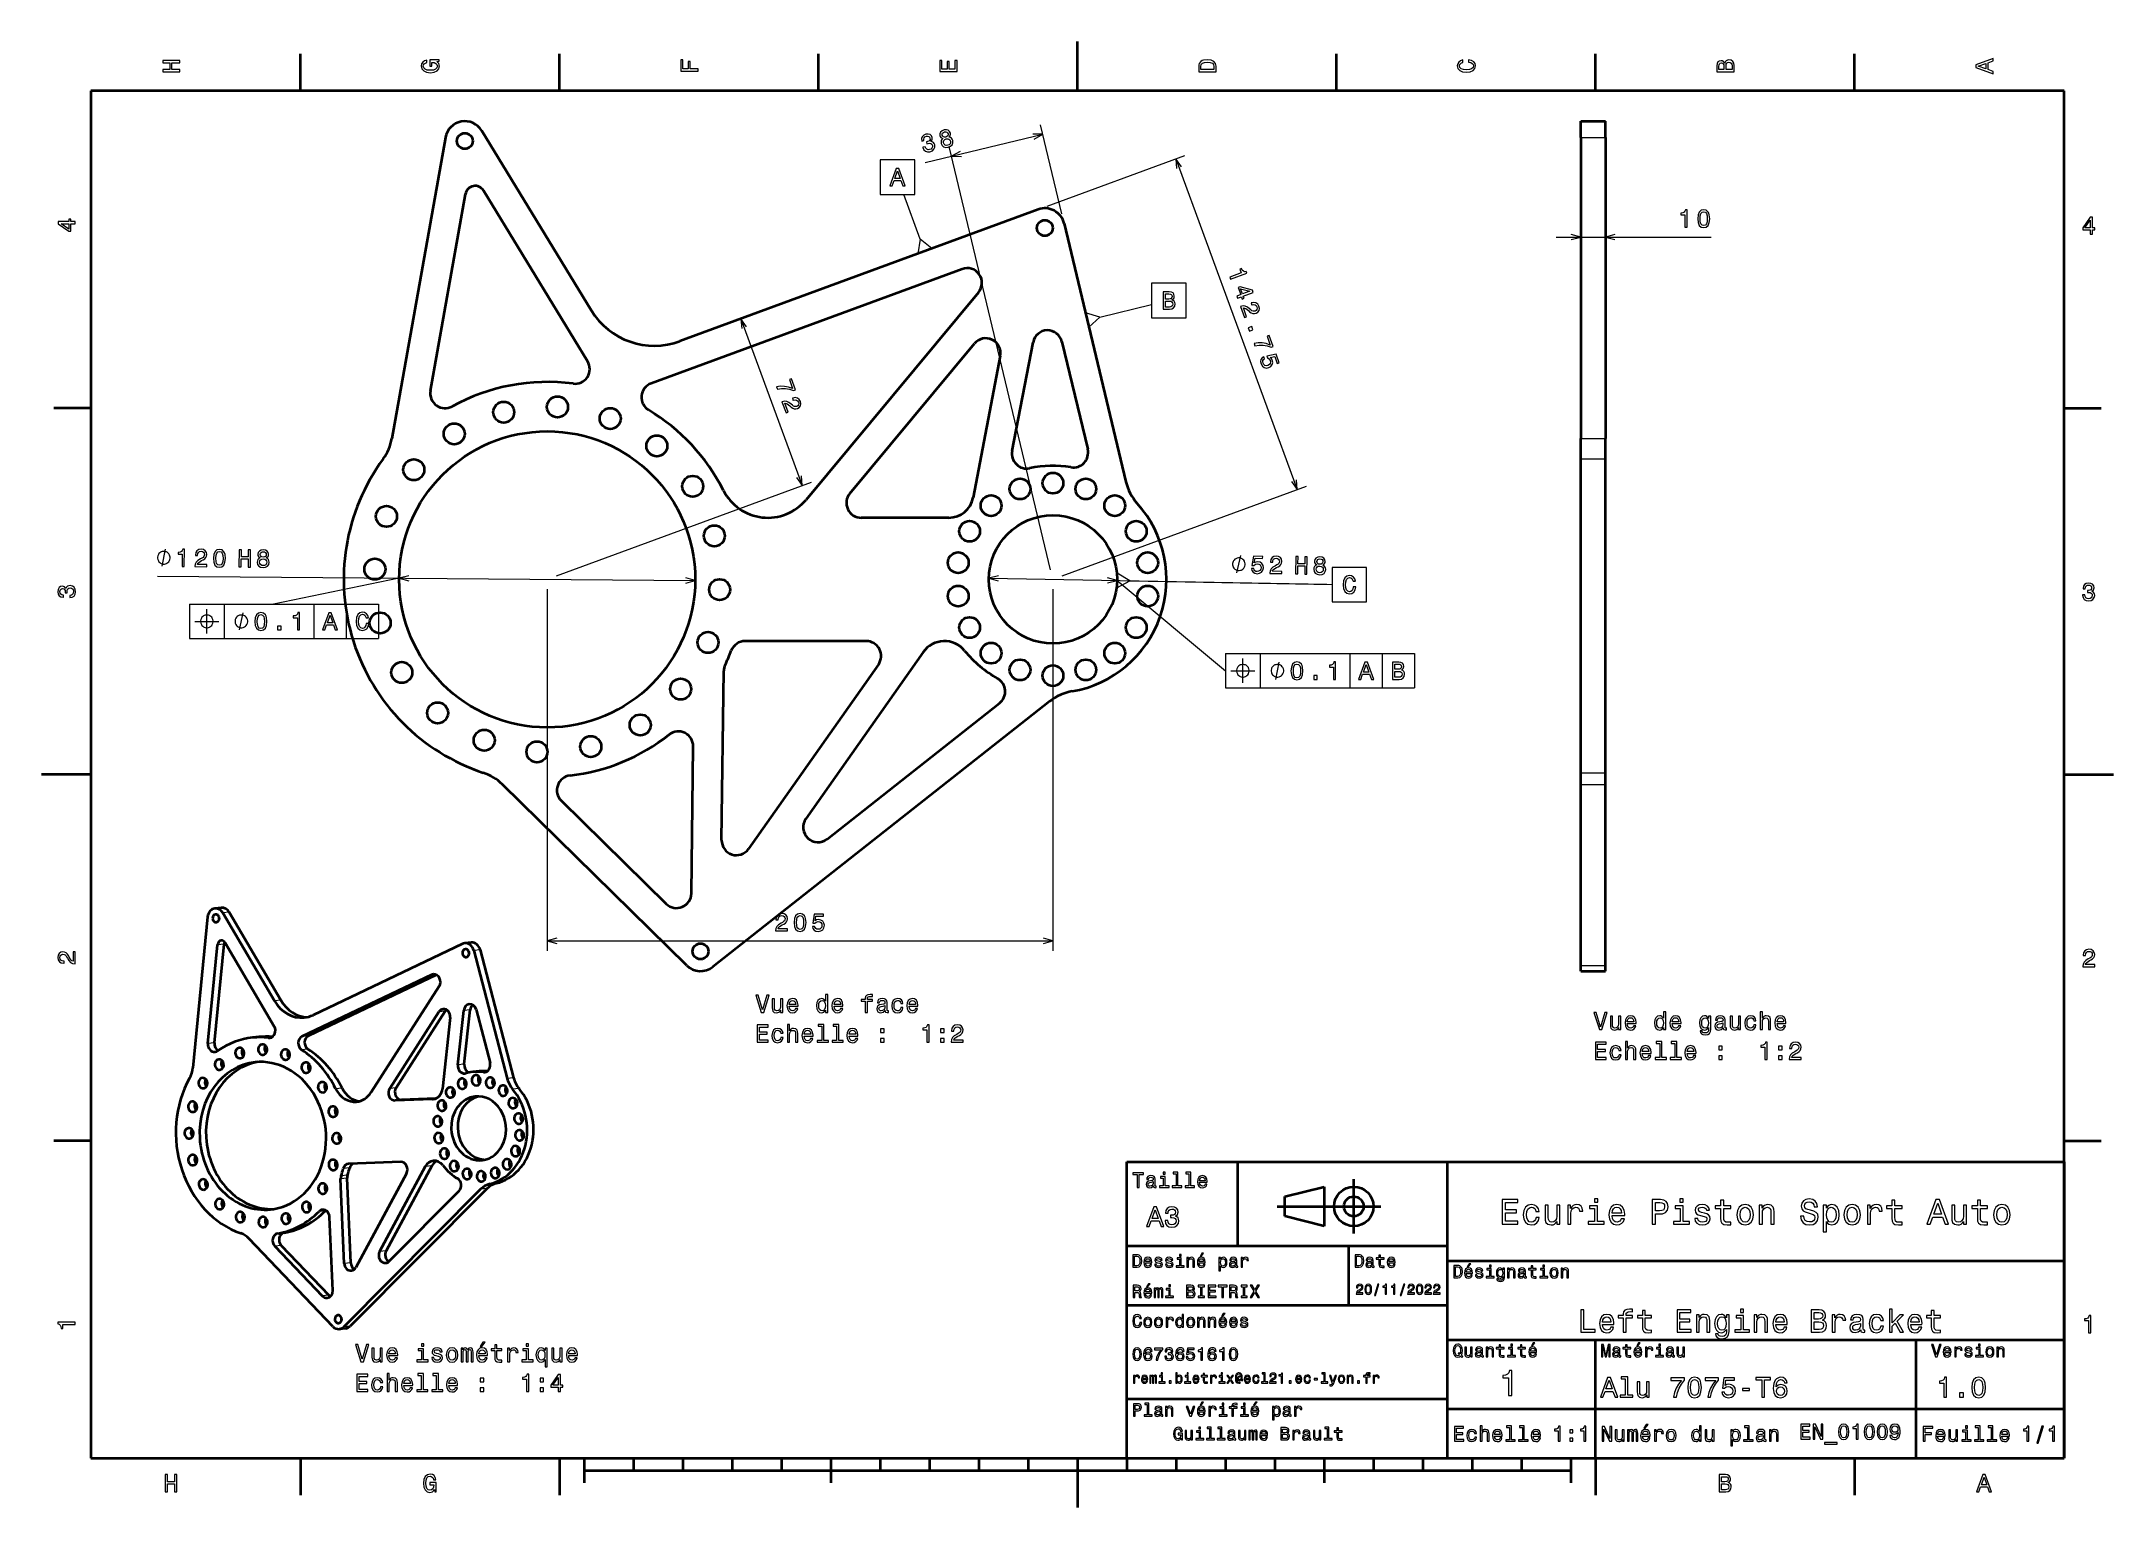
# Model space of a CAD drawing. Extents: x 0 to 420, y 0 to 297.
import ezdxf

# ---------------------------------------------------------------- set-up
doc = ezdxf.new("R2010")
doc.units = 0

msp = doc.modelspace()

# ---------------------------------------------------------------- linework, layer by layer
at = {"color": 7, "lineweight": 35, "ltscale": 0.1875}
for p, q in [((52.5, 287), (52.5, 294.5)), ((105, 287), (105, 294.5)), ((157.5, 287), (157.5, 294.5)), ((262.5, 287), (262.5, 294.5)), ((315, 287), (315, 294.5)), ((367.5, 287), (367.5, 294.5)), ((10, 222.699997), (2.5, 222.699997)), ((410, 222.699997), (417.5, 222.699997)), ((10, 74.300003), (2.5, 74.300003)), ((410, 74.300003), (417.5, 74.300003)), ((52.5, 10), (52.5, 2.5)), ((105, 10), (105, 2.5)), ((315, 10), (315, 2.5)), ((367.5, 10), (367.5, 2.5))]:
    msp.add_line(p, q, dxfattribs=at)
at = {"color": 7, "lineweight": 35, "ltscale": 0.25}
for p, q in [((210, 287), (210, 297)), ((10, 148.5), (0, 148.5)), ((410, 148.5), (420, 148.5)), ((315, 10), (315, 20)), ((210, 10), (210, 0))]:
    msp.add_line(p, q, dxfattribs=at)
at = {"color": 7, "lineweight": 35}
for p, q in [((410, 287), (10, 287)), ((10, 287), (10, 10)), ((410, 10), (410, 287)), ((81.885918, 277.53949), (71.035812, 216.578674)), ((111.433617, 242.538696), (89.238792, 278.921692)), ((312.007263, 277.53949), (312.007263, 216.578674)), ((317.007263, 277.53949), (317.007263, 216.578674)), ((78.847878, 226.229858), (85.941887, 266.08728)), ((89.618324, 266.778381), (110.701462, 232.217712)), ((202.007889, 262.966553), (129.416046, 236.27211)), ((207.278351, 260.144287), (219.827332, 207.765762)), ((186.592224, 250.904877), (123.575203, 227.731415)), ((189.933655, 246.170288), (154.973389, 204.158081)), ((163.848557, 205.443283), (189.098007, 235.785889)), ((196.768692, 214.042175), (200.985687, 236.047638)), ((206.849503, 236.181976), (212.069839, 214.392715)), ((194.350418, 233.302338), (188.846878, 204.583313)), ((312.007263, 148.863892), (312.007263, 212.417496)), ((317.007263, 148.863892), (317.007263, 212.417496)), ((167.190979, 175.524353), (142.628571, 175.524353)), ((178.742737, 173.295319), (154.948181, 139.515625)), ((137.869904, 135.19458), (138.293045, 169.470566)), ((169.6436, 170.796722), (143.322281, 133.429932)), ((204.404541, 163.354095), (136.066574, 109.527504)), ((159.25708, 135.431259), (194.209396, 162.961533)), ((131.736267, 124.406921), (132.103943, 154.19017)), ((130.789108, 109.815613), (93.420738, 146.505951)), ((105.38121, 143.171143), (126.634682, 122.303307)), ((312.007263, 109.815613), (312.007263, 146.505951)), ((317.007263, 109.815613), (317.007263, 146.505951)), ((33.674801, 119.663879), (30.678421, 89.081589)), ((47.22279, 102.634369), (36.775673, 120.46244)), ((48.518517, 102.770615), (38.0714, 120.598694)), ((33.753609, 94.013489), (35.712704, 114.008789)), ((35.049339, 94.149734), (37.00843, 114.145042)), ((85.328804, 114.168823), (55.06496, 99.773178)), ((87.653687, 112.838402), (94.413086, 86.885223)), ((88.949409, 112.974655), (95.708809, 87.021477)), ((79.073311, 107.921494), (52.801247, 95.424629)), ((80.055649, 107.908676), (54.096973, 95.560883)), ((80.626205, 105.6082), (66.832642, 84.125237)), ((73.987549, 67.693741), (63.756229, 48.656834)), ((220, 10), (220, 70)), ((220, 70), (410, 70)), ((285, 10), (285, 70)), ((410, 70), (410, 10)), ((89.02166, 64.493927), (61.300468, 36.621265)), ((90.31739, 64.63018), (62.596191, 36.757519)), ((70.502937, 49.891357), (84.68129, 64.147171)), ((250.5, 61), (271.5, 61)), ((59.040527, 36.686954), (42.109695, 54.443886)), ((220, 53), (285, 53)), ((285, 50), (410, 50)), ((220, 41), (285, 41)), ((285, 34), (410, 34)), ((380, 10), (380, 34)), ((220, 22), (285, 22)), ((285, 20), (410, 20)), ((10, 10), (410, 10)), ((220, 10), (410, 10)), ((110, 7.5), (310, 7.5))]:
    msp.add_line(p, q, dxfattribs=at)
at = {"color": 7, "lineweight": 13}
for p, q in [((179.139008, 272.482849), (202.9552, 278.188782)), ((204.553375, 189.969315), (184.012115, 275.70697)), ((203.884995, 263.65683), (231.784241, 273.916321)), ((229.907135, 273.226044), (254.541824, 206.235428)), ((307.007263, 257.383087), (338.447815, 257.383087)), ((141.781281, 240.819214), (154.206207, 207.031342)), ((104.396454, 188.71463), (156.083313, 207.721619)), ((206.896454, 188.71463), (256.418945, 206.92569)), ((23.492889, 188.68042), (132.518311, 187.775299)), ((72.520386, 188.273407), (47.02161, 183.024353)), ((102.519348, 186.024353), (102.519348, 112.810822)), ((192.021423, 188.256714), (260.561401, 187.031418)), ((205.019348, 186.024353), (205.019348, 112.810822)), ((220.614929, 187.745544), (261.589539, 187.013046)), ((30.019348, 183.024353), (68.299461, 183.024353)), ((30.019348, 176.024353), (68.299461, 176.024353)), ((240.019348, 173.024353), (278.299469, 173.024353)), ((240.019348, 166.024353), (278.299469, 166.024353)), ((102.519348, 114.810822), (205.019348, 114.810822))]:
    msp.add_line(p, q, dxfattribs=at)
at = {"color": 7, "lineweight": 13, "ltscale": 0.463879}
msp.add_line((206.812363, 262.089264), (202.489227, 280.133759), dxfattribs=at)
at = {"color": 7, "lineweight": 35, "ltscale": 0.082478}
for p, q in [((312.007263, 277.53949), (312.007263, 280.838593)), ((317.007263, 277.53949), (317.007263, 280.838593))]:
    msp.add_line(p, q, dxfattribs=at)
at = {"color": 7, "lineweight": 35, "ltscale": 0.125}
for p, q in [((312.007263, 280.838593), (317.007263, 280.838593)), ((312.007263, 108.669815), (317.007263, 108.669815)), ((110, 10), (110, 5)), ((160, 10), (160, 5)), ((260, 10), (260, 5)), ((310, 10), (310, 5))]:
    msp.add_line(p, q, dxfattribs=at)
at = {"color": 7, "lineweight": 13, "ltscale": 0.125}
for p, q in [((312.007263, 277.53949), (317.007263, 277.53949)), ((312.007263, 216.578674), (317.007263, 216.578674)), ((312.007263, 212.417496), (317.007263, 212.417496)), ((312.007263, 148.863892), (317.007263, 148.863892)), ((312.007263, 146.505951), (317.007263, 146.505951)), ((312.007263, 109.815613), (317.007263, 109.815613))]:
    msp.add_line(p, q, dxfattribs=at)
at = {"color": 7, "lineweight": 13, "ltscale": 0.241501}
msp.add_line((178.140457, 256.957886), (174.806412, 266.024353), dxfattribs=at)
at = {"color": 7, "lineweight": 13, "ltscale": 0.270501}
msp.add_line((214.497101, 241.164856), (225.019348, 243.685822), dxfattribs=at)
at = {"color": 7, "lineweight": 35, "ltscale": 0.104029}
for p, q in [((312.007263, 212.417496), (312.007263, 216.578674)), ((317.007263, 212.417496), (317.007263, 216.578674))]:
    msp.add_line(p, q, dxfattribs=at)
at = {"color": 7, "lineweight": 35, "ltscale": 0.444542}
msp.add_line((183.936234, 200.524353), (166.154572, 200.524353), dxfattribs=at)
at = {"color": 7, "lineweight": 13, "ltscale": 0.175}
for p, q in [((30.019348, 183.024353), (30.019348, 176.024353)), ((37.019348, 183.024353), (37.019348, 176.024353)), ((55.227417, 183.024353), (55.227417, 176.024353)), ((61.763439, 183.024353), (61.763439, 176.024353)), ((68.299461, 183.024353), (68.299461, 176.024353)), ((240.019348, 173.024353), (240.019348, 166.024353)), ((247.019348, 173.024353), (247.019348, 166.024353)), ((265.227417, 173.024353), (265.227417, 166.024353)), ((271.763428, 173.024353), (271.763428, 166.024353)), ((278.299469, 173.024353), (278.299469, 166.024353))]:
    msp.add_line(p, q, dxfattribs=at)
at = {"color": 7, "lineweight": 35, "ltscale": 0.058949}
for p, q in [((312.007263, 146.505951), (312.007263, 148.863892)), ((317.007263, 146.505951), (317.007263, 148.863892))]:
    msp.add_line(p, q, dxfattribs=at)
at = {"color": 7, "lineweight": 35, "ltscale": 0.032572}
for p, q in [((36.460838, 121.49765), (35.165108, 121.361397)), ((87.105225, 114.441055), (85.809494, 114.304802)), ((44.08284, 95.324234), (42.787113, 95.187981)), ((88.716133, 88.387634), (87.420403, 88.251381)), ((61.664787, 36.299984), (60.369057, 36.163734))]:
    msp.add_line(p, q, dxfattribs=at)
at = {"color": 7, "lineweight": 13, "ltscale": 0.032572}
for p, q in [((38.0714, 120.598694), (36.775673, 120.46244)), ((37.00843, 114.145042), (35.712704, 114.008789)), ((88.949409, 112.974655), (87.653687, 112.838402)), ((48.518517, 102.770615), (47.22279, 102.634369)), ((86.909843, 100.8564), (85.61412, 100.720154)), ((81.843666, 100.549881), (80.547935, 100.413635)), ((35.049339, 94.149734), (33.753609, 94.013489)), ((54.025566, 92.863846), (52.729836, 92.727592)), ((54.096973, 95.560883), (52.801247, 95.424629)), ((85.700043, 89.812447), (84.404312, 89.676193)), ((60.92849, 84.963318), (59.632759, 84.827065)), ((71.8815, 85.03418), (70.58577, 84.897926)), ((95.708809, 87.021477), (94.413086, 86.885223)), ((96.803177, 84.880379), (95.507454, 84.744125)), ((72.997467, 82.613564), (71.701736, 82.47731)), ((62.031593, 67.337448), (60.735867, 67.201202)), ((62.484806, 68.790657), (61.189079, 68.654411)), ((79.099464, 69.211517), (77.803734, 69.075264)), ((61.939625, 66.704308), (60.643898, 66.568054)), ((90.31739, 64.63018), (89.02166, 64.493927)), ((92.183716, 65.695122), (90.887993, 65.558868)), ((57.572021, 60.110588), (56.276295, 59.974335)), ((49.211002, 55.674271), (47.915276, 55.538017)), ((48.599075, 53.092922), (47.303349, 52.956673)), ((69.850319, 52.002098), (68.554588, 51.865849)), ((62.677792, 49.59304), (61.382065, 49.456787)), ((58.228584, 42.993565), (56.932854, 42.857315)), ((62.596191, 36.757519), (61.300468, 36.621265))]:
    msp.add_line(p, q, dxfattribs=at)
at = {"color": 7, "lineweight": 35, "ltscale": 0.490714}
msp.add_line((37.263138, 114.408073), (47.186981, 97.472969), dxfattribs=at)
at = {"color": 7, "lineweight": 35, "ltscale": 0.028645}
for p, q in [((312.007263, 108.669815), (312.007263, 109.815613)), ((317.007263, 108.669815), (317.007263, 109.815613))]:
    msp.add_line(p, q, dxfattribs=at)
at = {"color": 7, "lineweight": 13, "ltscale": 0.018461}
msp.add_line((79.807686, 107.998718), (79.073311, 107.921494), dxfattribs=at)
at = {"color": 7, "lineweight": 35, "ltscale": 0.27775}
msp.add_line((85.700043, 89.812447), (86.909843, 100.8564), dxfattribs=at)
at = {"color": 7, "lineweight": 35, "ltscale": 0.278915}
msp.add_line((88.112968, 100.873962), (90.92485, 90.077538), dxfattribs=at)
at = {"color": 7, "lineweight": 35, "ltscale": 0.460965}
for p, q in [((70.58577, 84.897926), (80.547935, 100.413635)), ((71.8815, 85.03418), (81.843666, 100.549881))]:
    msp.add_line(p, q, dxfattribs=at)
at = {"color": 7, "lineweight": 35, "ltscale": 0.362488}
msp.add_line((82.856026, 99.251961), (81.27713, 84.838654), dxfattribs=at)
at = {"color": 7, "lineweight": 35, "ltscale": 0.277751}
msp.add_line((84.404312, 89.676193), (85.61412, 100.720154), dxfattribs=at)
at = {"color": 7, "lineweight": 13, "ltscale": 0.012146}
msp.add_line((46.531445, 95.216156), (46.048252, 95.165344), dxfattribs=at)
at = {"color": 7, "lineweight": 13, "ltscale": 0.013934}
msp.add_line((90.1287, 88.258713), (89.574409, 88.200424), dxfattribs=at)
at = {"color": 7, "lineweight": 35, "ltscale": 0.189827}
msp.add_line((79.290253, 82.740425), (71.701736, 82.47731), dxfattribs=at)
at = {"color": 7, "lineweight": 35, "ltscale": 0.171582}
msp.add_line((79.856621, 82.851387), (72.997467, 82.613564), dxfattribs=at)
at = {"color": 7, "lineweight": 13, "ltscale": 0.006383}
msp.add_line((79.544167, 82.76712), (79.290253, 82.740425), dxfattribs=at)
at = {"color": 7, "lineweight": 35, "ltscale": 0.262215}
msp.add_line((72.814148, 70.016708), (62.331863, 69.653267), dxfattribs=at)
at = {"color": 7, "lineweight": 35, "ltscale": 0.488435}
msp.add_line((77.803734, 69.075264), (68.554588, 51.865849), dxfattribs=at)
at = {"color": 7, "lineweight": 35, "ltscale": 0.488436}
msp.add_line((79.099464, 69.211517), (69.850319, 52.002098), dxfattribs=at)
at = {"color": 7, "lineweight": 35, "ltscale": 0.425}
msp.add_line((242.5, 53), (242.5, 70), dxfattribs=at)
at = {"color": 7, "lineweight": 35, "ltscale": 0.42818}
for p, q in [((61.382065, 49.456787), (60.643898, 66.568054)), ((62.677792, 49.59304), (61.939625, 66.704308))]:
    msp.add_line(p, q, dxfattribs=at)
at = {"color": 7, "lineweight": 35, "ltscale": 0.206155}
for p, q in [((252, 63), (260, 65)), ((260, 57), (252, 59))]:
    msp.add_line(p, q, dxfattribs=at)
at = {"color": 7, "lineweight": 35, "ltscale": 0.1}
msp.add_line((252, 59), (252, 63), dxfattribs=at)
at = {"color": 7, "lineweight": 35, "ltscale": 0.2}
msp.add_line((260, 65), (260, 57), dxfattribs=at)
at = {"color": 7, "lineweight": 35, "ltscale": 0.275}
msp.add_line((266, 55.5), (266, 66.5), dxfattribs=at)
at = {"color": 7, "lineweight": 35, "ltscale": 0.372056}
msp.add_line((59.053627, 43.982586), (58.412212, 58.850983), dxfattribs=at)
at = {"color": 7, "lineweight": 35, "ltscale": 0.348859}
for p, q in [((47.303349, 52.956673), (56.932854, 42.857315)), ((48.599075, 53.092922), (58.228584, 42.993565))]:
    msp.add_line(p, q, dxfattribs=at)
at = {"color": 7, "lineweight": 35, "ltscale": 0.3}
msp.add_line((265, 41), (265, 53), dxfattribs=at)
at = {"color": 7, "lineweight": 35, "ltscale": 0.35}
msp.add_line((315, 20), (315, 34), dxfattribs=at)
at = {"color": 7, "lineweight": 35, "ltscale": 0.0625}
for p, q in [((120, 10), (120, 7.5)), ((130, 10), (130, 7.5)), ((140, 10), (140, 7.5)), ((150, 10), (150, 7.5)), ((170, 10), (170, 7.5)), ((180, 10), (180, 7.5)), ((190, 10), (190, 7.5)), ((200, 10), (200, 7.5)), ((220, 10), (220, 7.5)), ((230, 10), (230, 7.5)), ((240, 10), (240, 7.5)), ((250, 10), (250, 7.5)), ((270, 10), (270, 7.5)), ((280, 10), (280, 7.5)), ((290, 10), (290, 7.5)), ((300, 10), (300, 7.5))]:
    msp.add_line(p, q, dxfattribs=at)
at = {"color": 7, "lineweight": 13}
for points in [[(28.083214, 290.829987), (28.083214, 291.299011), (26.439121, 291.299011), (26.439121, 292.701019), (28.083214, 292.701019), (28.083214, 293.164978), (24.583214, 293.164978), (24.583214, 292.701019), (26.010447, 292.701019), (26.010447, 291.299011), (24.583214, 291.299011), (24.583214, 290.829987)], [(80.114197, 292.922913), (80.583214, 293.008667), (80.583214, 293.260803), (78.692001, 293.260803), (78.692001, 291.984863), (79.120674, 291.984863), (79.120674, 292.771606), (79.15094, 292.771606), (79.614914, 292.71109), (79.957855, 292.549713), (80.174713, 292.302612), (80.245316, 291.994965), (80.154541, 291.652039), (79.882202, 291.384735), (79.433357, 291.213257), (78.818085, 291.15274), (78.207855, 291.208221), (77.759003, 291.3797), (77.486671, 291.652039), (77.390854, 292.020172), (77.441284, 292.272339), (77.582497, 292.479126), (77.819527, 292.630402), (78.137245, 292.716156), (78.137245, 293.215424), (77.653099, 293.08429), (77.289986, 292.837189), (77.068085, 292.489197), (76.987396, 292.050446), (77.113472, 291.475525), (77.481628, 291.041779), (78.0616, 290.764404), (78.833214, 290.668579), (79.609871, 290.764404), (80.189842, 291.041779), (80.557999, 291.450287), (80.679039, 291.964691), (80.638687, 292.252167), (80.537827, 292.509369), (80.361313, 292.731262)], [(133.083206, 290.966156), (133.083206, 291.43515), (131.474411, 291.43515), (131.474411, 292.907776), (131.055832, 292.907776), (131.055832, 291.43515), (130.006836, 291.43515), (130.006836, 293.245697), (129.583206, 293.245697), (129.583206, 290.966156)], [(185.583206, 290.940918), (185.583206, 293.159943), (185.159576, 293.159943), (185.159576, 291.404907), (183.974411, 291.404907), (183.974411, 292.968292), (183.555832, 292.968292), (183.555832, 291.404907), (182.506836, 291.404907), (182.506836, 293.119598), (182.083206, 293.119598), (182.083206, 290.940918)], [(234.583206, 291.994965), (234.583206, 290.829987), (238.083206, 290.829987), (238.083206, 291.994965), (237.97226, 292.544678), (237.634354, 292.953186), (237.084641, 293.205353), (236.333206, 293.296112), (235.566635, 293.215424), (235.264038, 293.114563), (235.021973, 292.973358), (234.694153, 292.56485), (234.613464, 292.297546)], [(235.001801, 291.959656), (235.077438, 292.342957), (235.309433, 292.605194), (235.722977, 292.761536), (236.333206, 292.811951), (236.923264, 292.7565), (237.336807, 292.600159), (237.583923, 292.332855), (237.664612, 291.959656), (237.664612, 291.299011), (235.001801, 291.299011)], [(289.282074, 292.817017), (289.705688, 292.716156), (290.008301, 292.549713), (290.194885, 292.317719), (290.255402, 292.04541), (290.164642, 291.71759), (289.892303, 291.460388), (289.448486, 291.28891), (288.833221, 291.233429), (288.222992, 291.28891), (287.774139, 291.455353), (287.501801, 291.712555), (287.405975, 292.04541), (287.456421, 292.287476), (287.597626, 292.494232), (287.824585, 292.65564), (288.137268, 292.766571), (288.137268, 293.245697), (287.658142, 293.094391), (287.295044, 292.832153), (287.068085, 292.47406), (286.987396, 292.04541), (287.113495, 291.510803), (287.466492, 291.102325), (288.046478, 290.840057), (288.833221, 290.749298), (289.619965, 290.840057), (290.199951, 291.102325), (290.558014, 291.510803), (290.679047, 292.04541), (290.583221, 292.514404), (290.315918, 292.89267), (289.877167, 293.159943), (289.282074, 293.301147)], [(341.192017, 292.630402), (340.899506, 292.983429), (340.70282, 293.074219), (340.460754, 293.104462), (340.082489, 293.03891), (339.810181, 292.842224), (339.643738, 292.524506), (339.583221, 292.080688), (339.583221, 290.835022), (343.083221, 290.835022), (343.083221, 292.151306), (343.012604, 292.620331), (342.805847, 292.968292), (342.478027, 293.18515), (342.034241, 293.260803), (341.736694, 293.215424), (341.489563, 293.094391), (341.308014, 292.897705)], [(341.035675, 291.984863), (341.035675, 291.299011), (340.001801, 291.299011), (340.001801, 292.025208), (340.032074, 292.297546), (340.122833, 292.489197), (340.279175, 292.605194), (340.511169, 292.645538), (340.743164, 292.600159), (340.904541, 292.479126), (341.005402, 292.272339)], [(342.664642, 292.095825), (342.664642, 291.299011), (341.45929, 291.299011), (341.45929, 292.050446), (341.494598, 292.368164), (341.600525, 292.595093), (341.782074, 292.731262), (342.044312, 292.776672), (342.321686, 292.731262), (342.513336, 292.605194), (342.629333, 292.393372)], [(395.583221, 290.466858), (395.583221, 290.930847), (394.554413, 291.299011), (394.554413, 292.695984), (395.583221, 293.064117), (395.583221, 293.538177), (392.078186, 292.257202), (392.078186, 291.742798)], [(394.125732, 291.460388), (392.582489, 292), (394.125732, 292.539642)], [(178.657196, 275.554565), (178.665421, 275.520233), (178.856705, 275.068207), (179.171814, 274.770294), (179.588791, 274.631653), (180.089401, 274.663422), (180.579483, 274.869019), (180.910324, 275.176453), (181.073303, 275.578522), (181.055832, 276.041077), (180.947266, 276.321014), (180.782974, 276.530579), (180.562927, 276.669739), (180.295792, 276.745758), (180.551132, 277.086975), (180.562881, 277.535797), (180.397659, 277.900696), (180.117447, 278.139557), (179.730667, 278.23877), (179.244568, 278.189697), (178.82196, 278.005493), (178.535263, 277.708618), (178.396805, 277.312439), (178.432526, 276.838684), (178.44075, 276.804382), (178.877243, 276.908936), (178.841278, 277.232239), (178.914734, 277.488373), (179.08783, 277.675049), (179.365433, 277.793427), (179.629868, 277.815308), (179.840912, 277.756958), (179.993668, 277.617218), (180.091858, 277.402191), (180.105286, 277.151306), (180.026352, 276.961243), (179.843872, 276.813812), (179.571365, 276.717407), (179.378922, 276.676483), (179.471741, 276.289032), (179.709717, 276.356445), (180.029266, 276.386322), (180.287979, 276.323822), (180.47113, 276.165466), (180.580093, 275.927094), (180.594299, 275.6297), (180.502594, 275.384735), (180.308716, 275.198273), (180.020126, 275.082458), (179.699402, 275.057465), (179.438538, 275.150543), (179.239914, 275.351898), (179.108414, 275.662659)], [(182.734879, 277.340515), (182.517639, 277.14325), (182.391815, 276.910858), (182.341492, 276.644684), (182.376495, 276.347107), (182.55954, 275.929413), (182.866211, 275.64505), (183.285751, 275.517395), (183.805984, 275.553864), (184.281357, 275.75592), (184.597488, 276.059814), (184.742004, 276.452271), (184.72081, 276.908752), (184.612244, 277.188721), (184.451675, 277.404358), (184.229294, 277.553345), (183.951172, 277.631897), (184.119141, 277.7966), (184.217697, 277.991364), (184.254074, 278.20752), (184.225922, 278.454895), (184.064026, 278.784302), (183.791061, 279.014496), (183.414093, 279.116058), (182.961136, 279.080139), (182.536194, 278.905731), (182.24617, 278.644348), (182.102249, 278.31427), (182.112106, 277.948456), (182.194214, 277.713989), (182.324585, 277.537811)], [(182.587433, 278.020844), (182.574966, 278.246033), (182.652725, 278.440979), (182.814423, 278.588623), (183.055145, 278.687805), (183.309769, 278.707306), (183.520813, 278.648956), (183.678467, 278.510406), (183.774307, 278.305176), (183.783051, 278.073914), (183.706467, 277.874054), (183.547119, 277.716614), (183.31012, 277.623535), (183.050598, 277.602844), (182.838379, 277.666077), (182.67955, 277.80954)], [(182.844971, 276.469727), (182.826828, 276.740234), (182.922058, 276.970459), (183.112213, 277.150879), (183.395905, 277.265503), (183.695831, 277.29068), (183.947083, 277.216064), (184.136322, 277.053955), (184.247635, 276.805756), (184.265564, 276.514465), (184.173859, 276.269501), (183.986069, 276.079285), (183.707275, 275.96582), (183.402435, 275.939453), (183.148834, 276.023926), (182.956085, 276.200745)], [(170.019348, 273.024353), (170.019348, 266.024353), (177.019348, 266.024353), (177.019348, 273.024353)], [(171.986206, 267.774353), (172.45018, 267.774353), (172.818329, 268.803162), (174.215317, 268.803162), (174.583466, 267.774353), (175.057526, 267.774353), (173.77655, 271.279388), (173.262146, 271.279388)], [(172.979721, 269.231842), (173.519348, 270.775085), (174.058975, 269.231842)], [(6.833213, 260.077362), (6.833213, 260.53125), (5.965778, 260.53125), (5.965778, 261.030548), (5.56232, 261.030548), (5.56232, 260.53125), (3.408862, 260.53125), (3.408862, 260.072327), (5.521974, 258.539185), (5.965778, 258.539185), (5.965778, 260.077362)], [(333.102997, 259.383087), (333.561951, 259.383087), (333.561951, 262.908295), (333.218994, 262.908295), (333.128235, 262.600677), (332.946655, 262.39389), (332.669281, 262.272858), (332.286011, 262.232513), (332.286011, 261.874451), (333.102997, 261.874451)], [(335.714386, 261.092743), (335.790039, 260.300964), (336.027069, 259.736115), (336.405304, 259.393188), (336.92981, 259.282227), (337.44928, 259.393188), (337.827515, 259.736115), (338.059509, 260.300964), (338.140198, 261.092743), (338.059509, 261.879486), (337.963684, 262.192169), (337.827515, 262.449371), (337.44928, 262.792297), (336.92981, 262.908295), (336.405304, 262.792297), (336.027069, 262.444336), (335.790039, 261.879486)], [(336.198547, 261.092743), (336.238892, 261.702972), (336.36496, 262.141724), (336.591919, 262.398926), (336.92981, 262.489716), (337.262665, 262.398926), (337.489624, 262.141724), (337.615692, 261.702972), (337.656036, 261.092743), (337.615692, 260.477478), (337.489624, 260.038696), (337.262665, 259.781494), (336.92981, 259.69577), (336.591919, 259.781494), (336.36496, 260.038696), (336.238892, 260.477478)], [(415.277374, 257.966766), (415.731262, 257.966766), (415.731262, 258.834198), (416.23056, 258.834198), (416.23056, 259.237671), (415.731262, 259.237671), (415.731262, 261.391113), (415.272339, 261.391113), (413.739197, 259.278015), (413.739197, 258.834198), (415.277374, 258.834198)], [(414.162842, 259.237671), (415.277374, 260.806091), (415.277374, 259.237671)], [(5.56232, 258.96283), (3.993876, 260.077362), (5.56232, 260.077362)], [(180.444977, 255.037155), (178.140457, 256.957886), (177.629318, 254.00174)], [(225.019348, 248.024353), (225.019348, 241.024353), (232.019348, 241.024353), (232.019348, 248.024353)], [(240.846664, 249.272339), (241.005051, 248.841614), (244.31366, 250.058289), (244.195297, 250.380157), (243.875229, 250.359192), (243.6185, 250.458221), (243.409164, 250.676773), (243.239014, 251.022583), (242.902954, 250.899002), (243.184921, 250.132202)], [(229.14975, 244.665558), (229.502777, 244.958069), (229.593552, 245.154755), (229.62381, 245.396835), (229.558258, 245.77507), (229.361572, 246.047409), (229.043839, 246.213837), (228.600037, 246.274353), (227.35437, 246.274353), (227.35437, 242.774353), (228.670639, 242.774353), (229.139664, 242.844955), (229.48764, 243.051727), (229.704514, 243.379547), (229.780151, 243.823349), (229.734772, 244.120895), (229.613724, 244.368011), (229.417038, 244.549561)], [(228.504211, 244.821899), (227.818344, 244.821899), (227.818344, 245.855774), (228.544571, 245.855774), (228.816895, 245.8255), (229.008545, 245.734726), (229.124542, 245.578384), (229.164886, 245.346405), (229.119492, 245.11441), (228.998459, 244.953033), (228.791687, 244.852158)], [(228.615173, 243.192932), (227.818344, 243.192932), (227.818344, 244.39827), (228.569778, 244.39827), (228.887512, 244.362976), (229.114441, 244.257065), (229.25061, 244.0755), (229.296005, 243.813263), (229.25061, 243.535889), (229.124542, 243.344238), (228.91272, 243.228241)], [(242.263168, 245.420349), (242.419815, 244.994354), (243.233948, 245.293732), (243.406281, 244.825134), (243.784943, 244.964386), (243.61261, 245.432983), (245.633759, 246.176224), (245.475357, 246.606964), (242.962952, 247.316589), (242.546417, 247.163406), (243.077301, 245.719742)], [(243.032166, 243.329163), (243.862427, 241.071365), (244.269501, 241.221069), (243.613281, 243.005524), (243.872314, 242.98793), (244.119568, 242.885422), (244.648849, 242.483597), (244.893539, 242.256561), (245.21196, 242.018997), (245.530426, 241.88356), (245.856689, 241.858459), (246.191223, 241.92775), (246.559235, 242.154419), (246.789825, 242.49176), (246.863312, 242.90567), (246.77243, 243.371979), (246.524872, 243.796799), (246.175339, 244.060516), (245.738525, 244.152435), (245.242081, 244.055847), (245.175812, 244.031494), (245.334213, 243.600754), (245.37207, 243.614685), (245.70961, 243.69043), (245.993271, 243.649673), (246.219574, 243.501831), (246.370865, 243.25119), (246.424484, 242.959244), (246.380997, 242.712189), (246.245132, 242.51178), (246.030609, 242.37915), (245.80069, 242.332214), (245.583023, 242.354263), (245.366394, 242.446564), (245.147797, 242.6026), (244.893646, 242.826172), (244.429596, 243.182129), (243.997086, 243.393845), (243.547058, 243.448654), (243.046356, 243.334381)], [(243.071289, 246.90506), (244.92804, 246.400314), (243.455963, 245.858994)], [(212.320007, 239.10083), (214.497101, 241.164856), (211.621033, 242.018265)], [(244.626205, 238.994385), (244.866409, 238.341187), (245.571686, 238.600525), (245.331482, 239.253723)], [(245.793808, 235.81926), (245.969604, 235.341187), (246.808044, 235.472198), (247.637939, 235.465714), (248.457535, 235.326477), (249.278046, 235.053253), (249.670914, 235.197723), (248.842377, 237.450806), (248.411652, 237.292404), (249.073074, 235.493744), (248.242615, 235.779419), (247.43074, 235.926865), (246.619781, 235.940308)], [(247.750259, 233.143784), (247.400421, 232.896927), (247.18277, 232.553589), (247.118759, 232.143173), (247.207901, 231.681595), (247.468903, 231.234863), (247.838348, 230.946213), (248.294571, 230.845306), (248.80098, 230.929443), (249.211578, 231.171783), (249.473572, 231.526047), (249.565491, 231.96286), (249.477112, 232.451584), (249.289764, 232.78569), (249.032623, 233.002777), (249.966492, 233.19574), (250.495636, 231.756805), (250.883759, 231.899536), (250.238007, 233.655609), (248.400406, 233.275391), (248.539642, 232.896729), (248.863068, 232.70401), (249.072342, 232.383331), (249.131668, 232.061249), (249.065491, 231.773621), (248.887527, 231.541595), (248.608459, 231.379868), (248.291122, 231.322281), (248.003494, 231.388458), (247.771469, 231.566437), (247.609741, 231.84549), (247.550629, 232.108536), (247.58812, 232.342636), (247.706299, 232.547302), (247.91214, 232.703583)], [(148.984192, 227.026718), (149.159988, 226.548645), (149.998428, 226.679642), (150.828308, 226.673172), (151.647919, 226.533936), (152.46843, 226.260712), (152.861298, 226.405182), (152.032761, 228.658249), (151.602036, 228.499847), (152.263458, 226.701187), (151.432999, 226.986877), (150.621124, 227.134308), (149.810165, 227.147766)], [(150.090866, 224.017258), (150.921127, 221.75946), (151.328201, 221.909149), (150.671997, 223.693619), (150.931015, 223.676025), (151.178268, 223.573517), (151.70755, 223.171692), (151.95224, 222.944641), (152.27066, 222.707092), (152.589127, 222.571655), (152.91539, 222.546555), (153.249939, 222.615845), (153.61795, 222.842514), (153.848541, 223.179855), (153.922012, 223.593765), (153.831131, 224.060074), (153.583572, 224.484894), (153.234039, 224.748611), (152.797226, 224.84053), (152.300781, 224.743942), (152.234512, 224.719574), (152.392914, 224.288849), (152.430771, 224.302765), (152.768311, 224.378525), (153.051971, 224.337769), (153.27829, 224.189926), (153.429565, 223.93927), (153.483185, 223.647339), (153.439697, 223.400284), (153.303833, 223.19986), (153.08931, 223.067245), (152.85939, 223.020309), (152.641724, 223.042358), (152.425079, 223.134644), (152.206497, 223.290695), (151.952332, 223.514267), (151.488297, 223.870209), (151.055786, 224.08194), (150.605759, 224.136749), (150.105072, 224.022476)], [(26.090607, 192.408981), (26.091568, 192.52565), (26.035172, 192.75946), (25.978302, 192.934937), (25.920929, 193.052078), (25.805725, 193.228043), (25.632187, 193.404495), (25.45816, 193.522614), (25.34198, 193.581909), (25.167465, 193.641693), (24.934631, 193.701965), (24.817963, 193.702927), (24.701309, 193.703903), (24.467499, 193.647507), (24.292023, 193.590622), (24.174866, 193.533264), (23.998901, 193.418045), (23.822464, 193.244507), (23.704346, 193.07048), (23.64505, 192.9543), (23.585266, 192.7798), (23.524994, 192.546951), (23.524017, 192.430298), (23.523056, 192.313629), (23.579453, 192.079819), (23.636322, 191.904343), (23.693695, 191.787201), (23.808899, 191.611237), (23.982437, 191.434784), (24.156464, 191.316666), (24.272644, 191.25737), (24.447159, 191.197586), (24.679993, 191.137314), (24.796661, 191.136353), (24.913315, 191.135376), (25.147125, 191.191772), (25.322617, 191.248657), (25.439758, 191.306015), (25.615723, 191.421234), (25.79216, 191.594772), (25.910278, 191.768799), (25.969574, 191.884979), (26.029373, 192.059479), (26.08963, 192.292328)], [(28.50322, 190.638901), (28.962143, 190.635086), (28.991394, 194.160187), (28.648468, 194.163025), (28.555145, 193.856155), (28.371872, 193.650894), (28.093506, 193.532166), (27.7099, 193.49501), (27.706924, 193.136948), (28.523895, 193.130157)], [(31.099396, 190.61734), (33.504929, 190.597366), (33.50853, 191.031082), (31.6073, 191.04686), (31.715164, 191.283005), (31.898346, 191.47818), (32.461105, 191.831589), (32.759903, 191.980408), (33.094543, 192.194489), (33.333664, 192.444672), (33.47229, 192.741089), (33.525528, 193.078552), (33.443314, 193.502884), (33.209045, 193.837692), (32.847702, 194.052521), (32.379333, 194.13205), (31.894485, 194.050339), (31.524384, 193.816376), (31.28421, 193.440109), (31.199371, 192.941528), (31.198792, 192.870911), (31.657715, 192.867111), (31.658051, 192.907455), (31.706284, 193.25), (31.844528, 193.501022), (32.062729, 193.660599), (32.350647, 193.713684), (32.642715, 193.660828), (32.858521, 193.532959), (32.998093, 193.335098), (33.046478, 193.08757), (33.009247, 192.855896), (32.911804, 192.660004), (32.748993, 192.489883), (32.525848, 192.340424), (32.226959, 192.181519), (31.730148, 191.872955), (31.379425, 191.542999), (31.169296, 191.141281), (31.099518, 190.632477)], [(34.864609, 192.295792), (34.933685, 191.503418), (35.166016, 190.936615), (35.541397, 190.590546), (36.064957, 190.47525), (36.585312, 190.581894), (36.966385, 190.921677), (37.203064, 191.484573), (37.290314, 192.275665), (37.216156, 193.063049), (37.12294, 193.376511), (36.988907, 193.634842), (36.613525, 193.980911), (36.095062, 194.101212), (35.569626, 193.989578), (35.188507, 193.644745), (34.946793, 193.081894)], [(35.34874, 192.291779), (35.39415, 192.901657), (35.52388, 193.339355), (35.752945, 193.594666), (36.091583, 193.682632), (36.423676, 193.589096), (36.648468, 193.330017), (36.770905, 192.890228), (36.806183, 192.279678), (36.760742, 191.664764), (36.631012, 191.227066), (36.401947, 190.971756), (36.06839, 190.888779), (35.731216, 190.977325), (35.506409, 191.236404), (35.383987, 191.676193)], [(40.031647, 190.543182), (40.500641, 190.539291), (40.514297, 192.183334), (41.91626, 192.171692), (41.902618, 190.527649), (42.366577, 190.523804), (42.39563, 194.023682), (41.931671, 194.027527), (41.919815, 192.600357), (40.517853, 192.611984), (40.529694, 194.039169), (40.060699, 194.04306)], [(44.32785, 192.393753), (44.069489, 192.254684), (43.891342, 192.059464), (43.778336, 191.813278), (43.74057, 191.516037), (43.817535, 191.066528), (44.046631, 190.716629), (44.423019, 190.491608), (44.936691, 190.401596), (45.446747, 190.483109), (45.826828, 190.701859), (46.061691, 191.047897), (46.151154, 191.496017), (46.113281, 191.7939), (46.00943, 192.041885), (45.829514, 192.240067), (45.578522, 192.383377), (45.78125, 192.502731), (45.923843, 192.667984), (46.011246, 192.868988), (46.043564, 193.115845), (45.965836, 193.474579), (45.756424, 193.763779), (45.415039, 193.953232), (44.966797, 194.027557), (44.512329, 193.960724), (44.167862, 193.776978), (43.948624, 193.491318), (43.869995, 193.133896), (43.893158, 192.886566), (43.977219, 192.684143)], [(44.348755, 193.089569), (44.390945, 193.311127), (44.513397, 193.481583), (44.705917, 193.585907), (44.96344, 193.624115), (45.215256, 193.581665), (45.406021, 193.474182), (45.525635, 193.301712), (45.569168, 193.079437), (45.521896, 192.852875), (45.399399, 192.677368), (45.206802, 192.562973), (44.954361, 192.52977), (44.697495, 192.57225), (44.50679, 192.684784), (44.387222, 192.862305)], [(44.224792, 191.522095), (44.2724, 191.789001), (44.420319, 191.989517), (44.648346, 192.118744), (44.951309, 192.161621), (45.248474, 192.11377), (45.474319, 191.980759), (45.618896, 191.777832), (45.667099, 191.510132), (45.614288, 191.223099), (45.466232, 191.007462), (45.238129, 190.868134), (44.940216, 190.825211), (44.638, 190.873108), (44.412231, 191.016205), (44.267792, 191.234268)], [(217.990463, 186.292221), (220.614929, 187.745544), (218.044083, 189.291748)], [(243.986984, 191.078323), (243.989075, 191.194977), (243.934921, 191.429306), (243.87973, 191.605331), (243.823486, 191.723007), (243.709961, 191.90007), (243.538116, 192.078171), (243.365234, 192.197952), (243.249634, 192.258362), (243.075699, 192.319809), (242.843445, 192.382309), (242.726807, 192.384384), (242.610153, 192.386475), (242.375809, 192.332321), (242.199799, 192.27713), (242.082108, 192.220886), (241.905045, 192.107361), (241.726944, 191.935516), (241.607178, 191.762634), (241.546768, 191.647034), (241.485321, 191.473099), (241.422821, 191.240845), (241.420731, 191.124207), (241.41864, 191.007553), (241.472809, 190.773209), (241.528, 190.597198), (241.584229, 190.479507), (241.697754, 190.302444), (241.869598, 190.124344), (242.04248, 190.004578), (242.158096, 189.944168), (242.332016, 189.882706), (242.56427, 189.820221), (242.680923, 189.81813), (242.797577, 189.81604), (243.031906, 189.870193), (243.207916, 189.9254), (243.325623, 189.981628), (243.50267, 190.095154), (243.680771, 190.266998), (243.800552, 190.43988), (243.860962, 190.555496), (243.922409, 190.729416), (243.984909, 190.96167)], [(245.239105, 190.218628), (245.342651, 189.803162), (245.583954, 189.476028), (245.94342, 189.267853), (246.40596, 189.183914), (246.91687, 189.265579), (247.319641, 189.505539), (247.578796, 189.894333), (247.683609, 190.396866), (247.606277, 190.86734), (247.370819, 191.239761), (246.996872, 191.483521), (246.509293, 191.577988), (246.130035, 191.524231), (245.834595, 191.363068), (245.99263, 192.303482), (247.525528, 192.276077), (247.532928, 192.689545), (245.662186, 192.722992), (245.351685, 190.872345), (245.755066, 190.865128), (246.051773, 191.096893), (246.426437, 191.175949), (246.748169, 191.114716), (246.992355, 190.948929), (247.144257, 190.699066), (247.194046, 190.380402), (247.132904, 190.063721), (246.967133, 189.819519), (246.717255, 189.667618), (246.39859, 189.617828), (246.131973, 189.657913), (245.927307, 189.777588), (245.779282, 189.961807), (245.708054, 190.210251)], [(248.978394, 189.238815), (251.383636, 189.195816), (251.391388, 189.629456), (249.490387, 189.663452), (249.600525, 189.898544), (249.785553, 190.091949), (250.351669, 190.439957), (250.651871, 190.585922), (250.988556, 190.796783), (251.230057, 191.044678), (251.371521, 191.339737), (251.427979, 191.676682), (251.349823, 192.101776), (251.11879, 192.438812), (250.759521, 192.657089), (250.291931, 192.741104), (249.80632, 192.664047), (249.43399, 192.433624), (249.190231, 192.059677), (249.100632, 191.56192), (249.099365, 191.491333), (249.558228, 191.483124), (249.558945, 191.523468), (249.610458, 191.86554), (249.751114, 192.115234), (249.970825, 192.272705), (250.259232, 192.323044), (250.550781, 192.26738), (250.76535, 192.137451), (250.90303, 191.938263), (250.949036, 191.690292), (250.909592, 191.458969), (250.810272, 191.264023), (250.645844, 191.095474), (250.42128, 190.948166), (250.120895, 190.79213), (249.621155, 190.488327), (249.267273, 190.161743), (249.053314, 189.762054), (248.978668, 189.253937)], [(254.174103, 189.14592), (254.643051, 189.137543), (254.67244, 190.781372), (256.074219, 190.756317), (256.04483, 189.112488), (256.508728, 189.104187), (256.571289, 192.603638), (256.107391, 192.611923), (256.081879, 191.184921), (254.680099, 191.209976), (254.705612, 192.636978), (254.236664, 192.64537)], [(258.487823, 190.955276), (258.228149, 190.818695), (258.048126, 190.625183), (257.9328, 190.380096), (257.892181, 190.083221), (257.964844, 189.632996), (258.190552, 189.28093), (258.564758, 189.052307), (259.077576, 188.957382), (259.588379, 189.033997), (259.97052, 189.249115), (260.20871, 189.592896), (260.30246, 190.040131), (260.267426, 190.338364), (260.165955, 190.587326), (259.987946, 190.787231), (259.738342, 190.932922), (259.9422, 191.050339), (260.086365, 191.214218), (260.17569, 191.414368), (260.210358, 191.660919), (260.136078, 192.02037), (259.929443, 192.311569), (259.589905, 192.504272), (259.142395, 192.582886), (258.687317, 192.520401), (258.341095, 192.339966), (258.11911, 192.056427), (258.037079, 191.699768), (258.057892, 191.45224), (258.139984, 191.249008)], [(258.376434, 190.084656), (258.426575, 190.351089), (258.576416, 190.550171), (258.805664, 190.677216), (259.109039, 190.717194), (259.405731, 190.666489), (259.63028, 190.531326), (259.772919, 190.327026), (259.818542, 190.058868), (259.763, 189.772354), (259.612885, 189.558151), (259.383453, 189.421005), (259.085144, 189.380951), (258.783417, 189.431747), (258.559021, 189.576981), (258.416656, 189.796417)], [(258.515381, 191.650864), (258.559692, 191.872009), (258.683777, 192.04129), (258.877289, 192.143753), (259.135162, 192.179489), (259.386566, 192.134644), (259.576294, 192.02533), (259.694244, 191.85173), (259.735657, 191.629044), (259.686218, 191.402954), (259.562042, 191.228622), (259.368347, 191.116074), (259.115601, 191.085281), (258.859161, 191.130219), (258.669556, 191.244583), (258.551666, 191.423233)], [(261.589539, 190.45047), (261.589539, 183.45047), (268.589539, 183.45047), (268.589539, 190.45047)], [(5.73379, 184.329117), (5.769093, 184.329117), (6.253242, 184.409805), (6.616354, 184.646835), (6.848343, 185.020035), (6.934078, 185.514282), (6.848343, 186.038773), (6.626441, 186.432144), (6.273415, 186.684311), (5.819525, 186.775085), (5.521974, 186.734741), (5.279899, 186.623795), (5.0933, 186.44223), (4.957133, 186.20015), (4.684798, 186.527969), (4.251081, 186.643967), (3.857709, 186.568314), (3.560158, 186.351456), (3.373559, 185.998428), (3.307997, 185.514282), (3.388689, 185.060394), (3.610591, 184.712402), (3.963617, 184.485458), (4.432637, 184.409805), (4.46794, 184.409805), (4.46794, 184.858658), (4.145173, 184.899002), (3.913184, 185.030121), (3.771974, 185.241943), (3.721542, 185.53949), (3.761888, 185.801743), (3.867795, 185.993378), (4.039265, 186.109375), (4.271254, 186.15477), (4.518372, 186.109375), (4.684798, 185.988342), (4.785663, 185.77652), (4.815922, 185.489059), (4.810879, 185.292374), (5.209294, 185.292374), (5.199208, 185.53949), (5.244596, 185.857224), (5.365634, 186.094254), (5.56232, 186.235458), (5.819525, 186.285889), (6.112032, 186.230423), (6.328891, 186.084167), (6.465058, 185.852173), (6.510447, 185.54454), (6.460014, 185.226807), (6.308718, 184.994827), (6.066643, 184.848572), (5.73379, 184.793091)], [(265.906525, 186.501617), (265.805664, 186.077988), (265.639252, 185.775406), (265.407257, 185.588806), (265.134918, 185.528275), (264.807129, 185.619064), (264.549896, 185.891388), (264.378448, 186.33519), (264.322968, 186.95047), (264.378448, 187.560699), (264.544861, 188.009552), (264.802063, 188.281876), (265.134918, 188.377701), (265.377014, 188.327271), (265.583771, 188.186066), (265.745148, 187.959122), (265.85611, 187.646439), (266.335205, 187.646439), (266.183899, 188.125549), (265.921661, 188.488647), (265.563599, 188.715607), (265.134918, 188.796295), (264.600342, 188.670212), (264.191833, 188.317184), (263.929596, 187.737213), (263.838806, 186.95047), (263.929596, 186.163727), (264.191833, 185.583755), (264.600342, 185.225693), (265.134918, 185.104645), (265.603943, 185.20047), (265.982178, 185.467758), (266.249481, 185.906525), (266.390686, 186.501617)], [(413.729126, 184.866226), (413.729126, 184.830917), (413.809814, 184.346771), (414.046844, 183.983658), (414.420044, 183.751663), (414.914276, 183.665939), (415.438782, 183.751663), (415.832153, 183.973572), (416.08429, 184.326599), (416.175079, 184.780487), (416.134735, 185.078033), (416.023773, 185.320114), (415.842224, 185.506714), (415.600159, 185.642883), (415.927948, 185.915222), (416.043945, 186.348938), (415.968292, 186.74231), (415.751434, 187.039856), (415.398407, 187.226456), (414.914276, 187.292023), (414.460388, 187.211319), (414.112396, 186.989426), (413.885468, 186.636398), (413.809814, 186.167374), (413.809814, 186.13208), (414.258636, 186.13208), (414.299011, 186.454834), (414.430115, 186.686829), (414.641937, 186.828033), (414.939484, 186.878479), (415.201721, 186.83812), (415.393372, 186.732224), (415.509369, 186.560745), (415.554749, 186.328766), (415.509369, 186.081635), (415.388336, 185.915222), (415.176514, 185.814346), (414.889069, 185.784088), (414.692383, 185.789139), (414.692383, 185.390717), (414.939484, 185.400803), (415.257202, 185.355423), (415.494232, 185.234375), (415.635468, 185.037689), (415.685883, 184.780487), (415.630402, 184.487976), (415.484161, 184.271118), (415.252167, 184.134949), (414.944519, 184.089569), (414.626801, 184.139999), (414.394806, 184.29129), (414.248566, 184.533371), (414.193085, 184.866226)], [(34.802681, 179.524353), (34.802681, 179.641022), (34.744347, 179.874359), (34.686016, 180.049347), (34.627682, 180.166016), (34.511017, 180.341019), (34.336014, 180.516022), (34.161015, 180.63269), (34.04435, 180.691025), (33.869347, 180.749359), (33.636013, 180.807693), (33.519348, 180.807693), (33.402683, 180.807693), (33.16935, 180.749359), (32.994347, 180.691025), (32.877682, 180.63269), (32.702682, 180.516022), (32.527683, 180.341019), (32.411015, 180.166016), (32.35268, 180.049347), (32.29435, 179.874359), (32.236015, 179.641022), (32.236015, 179.524353), (32.236015, 179.407684), (32.29435, 179.174347), (32.35268, 178.999359), (32.411015, 178.88269), (32.527683, 178.707687), (32.702682, 178.532684), (32.877682, 178.416016), (32.994347, 178.357681), (33.16935, 178.299347), (33.402683, 178.241013), (33.519348, 178.241013), (33.636013, 178.241013), (33.869347, 178.299347), (34.04435, 178.357681), (34.161015, 178.416016), (34.336014, 178.532684), (34.511017, 178.707687), (34.627682, 178.88269), (34.686016, 178.999359), (34.744347, 179.174347), (34.802681, 179.407684)], [(41.802681, 179.524353), (41.802681, 179.641022), (41.744347, 179.874359), (41.686016, 180.049347), (41.627682, 180.166016), (41.511013, 180.341019), (41.336014, 180.516022), (41.161015, 180.63269), (41.04435, 180.691025), (40.869347, 180.749359), (40.636013, 180.807693), (40.519348, 180.807693), (40.402683, 180.807693), (40.16935, 180.749359), (39.994347, 180.691025), (39.877682, 180.63269), (39.702682, 180.516022), (39.527683, 180.341019), (39.411015, 180.166016), (39.35268, 180.049347), (39.29435, 179.874359), (39.236015, 179.641022), (39.236015, 179.524353), (39.236015, 179.407684), (39.29435, 179.174347), (39.35268, 178.999359), (39.411015, 178.88269), (39.527683, 178.707687), (39.702682, 178.532684), (39.877682, 178.416016), (39.994347, 178.357681), (40.16935, 178.299347), (40.402683, 178.241013), (40.519348, 178.241013), (40.636013, 178.241013), (40.869347, 178.299347), (41.04435, 178.357681), (41.161015, 178.416016), (41.336014, 178.532684), (41.511013, 178.707687), (41.627682, 178.88269), (41.686016, 178.999359), (41.744347, 179.174347), (41.802681, 179.407684)], [(43.271942, 179.484009), (43.347591, 178.692215), (43.584621, 178.12738), (43.962864, 177.784439), (44.487358, 177.673492), (45.006813, 177.784439), (45.385056, 178.12738), (45.617043, 178.692215), (45.697735, 179.484009), (45.617043, 180.270752), (45.521221, 180.583435), (45.385056, 180.840637), (45.006813, 181.183578), (44.487358, 181.299576), (43.962864, 181.183578), (43.584621, 180.835587), (43.347591, 180.270752)], [(43.756092, 179.484009), (43.796436, 180.094238), (43.922516, 180.533005), (44.149464, 180.790207), (44.487358, 180.880981), (44.820213, 180.790207), (45.047157, 180.533005), (45.173237, 180.094238), (45.213585, 179.484009), (45.173237, 178.868729), (45.047157, 178.429977), (44.820213, 178.172775), (44.487358, 178.087036), (44.149464, 178.172775), (43.922516, 178.429977), (43.796436, 178.868729)], [(51.868629, 177.774353), (52.32756, 177.774353), (52.32756, 181.299576), (51.984623, 181.299576), (51.893845, 180.991928), (51.712288, 180.785156), (51.43491, 180.664124), (51.051624, 180.623779), (51.051624, 180.265701), (51.868629, 180.265701)], [(47.875401, 177.774353), (48.571365, 177.774353), (48.571365, 178.525787), (47.875401, 178.525787)], [(244.802689, 169.524353), (244.802689, 169.641022), (244.744354, 169.874359), (244.68602, 170.049347), (244.627686, 170.166016), (244.511017, 170.341019), (244.336014, 170.516022), (244.161011, 170.63269), (244.044342, 170.691025), (243.869354, 170.749359), (243.636017, 170.807693), (243.519348, 170.807693), (243.402679, 170.807693), (243.169342, 170.749359), (242.994354, 170.691025), (242.877686, 170.63269), (242.702682, 170.516022), (242.527679, 170.341019), (242.411011, 170.166016), (242.352676, 170.049347), (242.294342, 169.874359), (242.236008, 169.641022), (242.236008, 169.524353), (242.236008, 169.407684), (242.294342, 169.174347), (242.352676, 168.999359), (242.411011, 168.88269), (242.527679, 168.707687), (242.702682, 168.532684), (242.877686, 168.416016), (242.994354, 168.357681), (243.169342, 168.299347), (243.402679, 168.241013), (243.519348, 168.241013), (243.636017, 168.241013), (243.869354, 168.299347), (244.044342, 168.357681), (244.161011, 168.416016), (244.336014, 168.532684), (244.511017, 168.707687), (244.627686, 168.88269), (244.68602, 168.999359), (244.744354, 169.174347), (244.802689, 169.407684)], [(251.802689, 169.524353), (251.802689, 169.641022), (251.744354, 169.874359), (251.68602, 170.049347), (251.627686, 170.166016), (251.511017, 170.341019), (251.336014, 170.516022), (251.161011, 170.63269), (251.044342, 170.691025), (250.869354, 170.749359), (250.636017, 170.807693), (250.519348, 170.807693), (250.402679, 170.807693), (250.169342, 170.749359), (249.994354, 170.691025), (249.877686, 170.63269), (249.702682, 170.516022), (249.527679, 170.341019), (249.411011, 170.166016), (249.352676, 170.049347), (249.294342, 169.874359), (249.236008, 169.641022), (249.236008, 169.524353), (249.236008, 169.407684), (249.294342, 169.174347), (249.352676, 168.999359), (249.411011, 168.88269), (249.527679, 168.707687), (249.702682, 168.532684), (249.877686, 168.416016), (249.994354, 168.357681), (250.169342, 168.299347), (250.402679, 168.241013), (250.519348, 168.241013), (250.636017, 168.241013), (250.869354, 168.299347), (251.044342, 168.357681), (251.161011, 168.416016), (251.336014, 168.532684), (251.511017, 168.707687), (251.627686, 168.88269), (251.68602, 168.999359), (251.744354, 169.174347), (251.802689, 169.407684)], [(253.271942, 169.484009), (253.347595, 168.692215), (253.584625, 168.12738), (253.96286, 167.784439), (254.487366, 167.673492), (255.006805, 167.784439), (255.385056, 168.12738), (255.617035, 168.692215), (255.697739, 169.484009), (255.617035, 170.270752), (255.521225, 170.583435), (255.385056, 170.840637), (255.006805, 171.183578), (254.487366, 171.299576), (253.96286, 171.183578), (253.584625, 170.835587), (253.347595, 170.270752)], [(253.756088, 169.484009), (253.796432, 170.094238), (253.922516, 170.533005), (254.14946, 170.790207), (254.487366, 170.880981), (254.820206, 170.790207), (255.047165, 170.533005), (255.173233, 170.094238), (255.213577, 169.484009), (255.173233, 168.868729), (255.047165, 168.429977), (254.820206, 168.172775), (254.487366, 168.087036), (254.14946, 168.172775), (253.922516, 168.429977), (253.796432, 168.868729)], [(257.875397, 167.774353), (258.57135, 167.774353), (258.57135, 168.525787), (257.875397, 168.525787)], [(261.868622, 167.774353), (262.327576, 167.774353), (262.327576, 171.299576), (261.984619, 171.299576), (261.893829, 170.991928), (261.71228, 170.785156), (261.434906, 170.664124), (261.051636, 170.623779), (261.051636, 170.265701), (261.868622, 170.265701)], [(148.80278, 116.810822), (151.208405, 116.810822), (151.208405, 117.244537), (149.307098, 117.244537), (149.41301, 117.481567), (149.594559, 117.678253), (150.154358, 118.036324), (150.451904, 118.187622), (150.78476, 118.40448), (151.02179, 118.656639), (151.157959, 118.954193), (151.208405, 119.292091), (151.122665, 119.715721), (150.88562, 120.048576), (150.522522, 120.260391), (150.053497, 120.336037), (149.569351, 120.250305), (149.201187, 120.013268), (148.964157, 119.635033), (148.883469, 119.13575), (148.883469, 119.065147), (149.342407, 119.065147), (149.342407, 119.105492), (149.387787, 119.448433), (149.523956, 119.700592), (149.740814, 119.861977), (150.02829, 119.91745), (150.320786, 119.86702), (150.537643, 119.740936), (150.678864, 119.54425), (150.729294, 119.297134), (150.693985, 119.065147), (150.59816, 118.868462), (150.436783, 118.696991), (150.214874, 118.545692), (149.917328, 118.384308), (149.423096, 118.071625), (149.075104, 117.738777), (148.868347, 117.33532), (148.80278, 116.825951)], [(152.553925, 118.520477), (152.629578, 117.728691), (152.866608, 117.163849), (153.244843, 116.820908), (153.769348, 116.709953), (154.288803, 116.820908), (154.667038, 117.163849), (154.899033, 117.728691), (154.979721, 118.520477), (154.899033, 119.30722), (154.803207, 119.619896), (154.667038, 119.877106), (154.288803, 120.220047), (153.769348, 120.336037), (153.244843, 120.220047), (152.866608, 119.872063), (152.629578, 119.30722)], [(153.038086, 118.520477), (153.07843, 119.130707), (153.204498, 119.569466), (153.431458, 119.826675), (153.769348, 119.91745), (154.102203, 119.826675), (154.329147, 119.569466), (154.455231, 119.130707), (154.495575, 118.520477), (154.455231, 117.905205), (154.329147, 117.466438), (154.102203, 117.209236), (153.769348, 117.123505), (153.431458, 117.209236), (153.204498, 117.466438), (153.07843, 117.905205)], [(156.254654, 117.723648), (156.365601, 117.310104), (156.612717, 116.987335), (156.97583, 116.785606), (157.439804, 116.709953), (157.949173, 116.800735), (158.347595, 117.047852), (158.599747, 117.441223), (158.695572, 117.945549), (158.609833, 118.414566), (158.367767, 118.782722), (157.989517, 119.019753), (157.500336, 119.105492), (157.122086, 119.044968), (156.829575, 118.878548), (156.970795, 119.821625), (158.503937, 119.821625), (158.503937, 120.235176), (156.632889, 120.235176), (156.355515, 118.379265), (156.758972, 118.379265), (157.051483, 118.616295), (157.424683, 118.702034), (157.747437, 118.646553), (157.994568, 118.485176), (158.150909, 118.238052), (158.206375, 117.920334), (158.150909, 117.602608), (157.989517, 117.355492), (157.742401, 117.19915), (157.424683, 117.143677), (157.157379, 117.178978), (156.950623, 117.294968), (156.799316, 117.476524), (156.723663, 117.723648)], [(6.833213, 110.169449), (6.833213, 112.575073), (6.399496, 112.575073), (6.399496, 110.673775), (6.162464, 110.779686), (5.965778, 110.961243), (5.607709, 111.521034), (5.456412, 111.818588), (5.239553, 112.151443), (4.987392, 112.388474), (4.689842, 112.524643), (4.351945, 112.575073), (3.928314, 112.489334), (3.595461, 112.252304), (3.383646, 111.889191), (3.307997, 111.420174), (3.393732, 110.93602), (3.630764, 110.567871), (4.009006, 110.330833), (4.508286, 110.250145), (4.578891, 110.250145), (4.578891, 110.709076), (4.538545, 110.709076), (4.195605, 110.754463), (3.943444, 110.890633), (3.782061, 111.107491), (3.726585, 111.394958), (3.777017, 111.687462), (3.903098, 111.90432), (4.099784, 112.045532), (4.346902, 112.095963), (4.578891, 112.060661), (4.775577, 111.964844), (4.947046, 111.803459), (5.098343, 111.581558), (5.259727, 111.284004), (5.572406, 110.789772), (5.90526, 110.441788), (6.308718, 110.235016), (6.818084, 110.169449)], [(413.76947, 109.566788), (416.175079, 109.566788), (416.175079, 110.000504), (414.273773, 110.000504), (414.3797, 110.237534), (414.561249, 110.434219), (415.121033, 110.79229), (415.418579, 110.943588), (415.751434, 111.160446), (415.988464, 111.412613), (416.124634, 111.710159), (416.175079, 112.048058), (416.089355, 112.471687), (415.852325, 112.804543), (415.489197, 113.016357), (415.020172, 113.092003), (414.536041, 113.006271), (414.167877, 112.769234), (413.930847, 112.390999), (413.850159, 111.891716), (413.850159, 111.821114), (414.309082, 111.821114), (414.309082, 111.861458), (414.354462, 112.204399), (414.490631, 112.456558), (414.707489, 112.617943), (414.994965, 112.673416), (415.287476, 112.622986), (415.504333, 112.496902), (415.645538, 112.300217), (415.695984, 112.053101), (415.660675, 111.821114), (415.56485, 111.624428), (415.403473, 111.452957), (415.181549, 111.301659), (414.884003, 111.140274), (414.389771, 110.827591), (414.041779, 110.494743), (413.835022, 110.091286), (413.76947, 109.581917)], [(147.039886, 103.81823), (146.162354, 100.837685), (145.259628, 103.81823), (144.780518, 103.81823), (145.910202, 100.313187), (146.41452, 100.313187), (147.518982, 103.81823)], [(150.242325, 103.0214), (149.798523, 103.0214), (149.798523, 101.458), (149.748093, 101.094887), (149.601837, 100.832642), (149.374893, 100.671257), (149.077347, 100.620827), (148.840317, 100.661171), (148.689011, 100.782204), (148.603287, 100.988976), (148.583115, 101.281487), (148.583115, 103.0214), (148.139313, 103.0214), (148.139313, 101.241142), (148.154434, 100.883072), (148.250259, 100.585518), (148.54277, 100.313187), (149.01178, 100.217369), (149.263947, 100.25267), (149.480804, 100.343445), (149.667404, 100.499786), (149.818695, 100.72673), (149.818695, 100.313187), (150.242325, 100.313187)], [(151.578781, 101.538689), (153.354004, 101.538689), (153.359039, 101.745461), (153.278351, 102.325432), (153.056458, 102.759155), (152.70343, 103.0214), (152.234406, 103.117218), (151.775467, 103.016357), (151.42244, 102.733932), (151.195496, 102.275002), (151.114807, 101.669815), (151.19046, 101.0495), (151.417404, 100.595604), (151.765381, 100.313187), (152.219269, 100.217369), (152.61264, 100.282928), (152.93541, 100.454399), (153.17244, 100.72673), (153.308609, 101.089844), (152.869858, 101.089844), (152.779068, 100.888115), (152.647949, 100.736816), (152.27475, 100.615784), (151.987289, 100.671257), (151.770432, 100.847771), (151.629211, 101.135231), (151.578781, 101.52356)], [(151.578781, 101.911888), (151.634262, 102.259872), (151.770432, 102.517075), (151.977203, 102.673416), (152.249542, 102.728889), (152.51683, 102.673416), (152.723602, 102.517075), (152.849686, 102.259872), (152.895065, 101.911888)], [(158.926773, 100.731773), (158.926773, 100.313187), (159.370575, 100.313187), (159.370575, 103.934227), (158.931808, 103.934227), (158.931808, 102.607857), (158.593918, 102.991142), (158.387146, 103.081917), (158.150116, 103.117218), (157.721436, 103.016357), (157.38858, 102.733932), (157.171722, 102.280045), (157.096085, 101.669815), (157.171722, 101.059586), (157.38858, 100.600647), (157.721436, 100.313187), (158.150116, 100.217369), (158.387146, 100.25267), (158.598953, 100.343445)], [(158.225754, 102.718803), (158.518265, 102.648201), (158.740173, 102.451515), (158.871292, 102.123703), (158.921722, 101.669815), (158.871292, 101.210884), (158.740173, 100.883072), (158.518265, 100.681343), (158.225754, 100.615784), (157.94838, 100.681343), (157.736572, 100.883072), (157.595352, 101.215927), (157.549973, 101.669815), (157.595352, 102.11866), (157.736572, 102.446472), (157.94838, 102.648201)], [(160.686859, 101.538689), (162.462067, 101.538689), (162.467117, 101.745461), (162.386429, 102.325432), (162.16452, 102.759155), (161.811493, 103.0214), (161.342468, 103.117218), (160.883545, 103.016357), (160.530518, 102.733932), (160.303574, 102.275002), (160.222885, 101.669815), (160.298523, 101.0495), (160.525467, 100.595604), (160.873459, 100.313187), (161.327347, 100.217369), (161.720718, 100.282928), (162.043488, 100.454399), (162.280518, 100.72673), (162.416687, 101.089844), (161.977921, 101.089844), (161.887146, 100.888115), (161.756012, 100.736816), (161.382828, 100.615784), (161.095352, 100.671257), (160.878494, 100.847771), (160.737289, 101.135231), (160.686859, 101.52356)], [(160.686859, 101.911888), (160.742325, 102.259872), (160.878494, 102.517075), (161.085266, 102.673416), (161.357605, 102.728889), (161.624893, 102.673416), (161.831665, 102.517075), (161.957748, 102.259872), (162.003143, 101.911888)], [(166.98584, 102.552383), (166.98584, 100.313187), (167.429657, 100.313187), (167.429657, 102.552383), (168.438293, 102.552383), (168.438293, 102.930618), (167.429657, 102.930618), (167.429657, 103.097046), (167.464951, 103.298775), (167.580948, 103.434944), (167.777634, 103.515633), (168.060059, 103.545898), (168.438293, 103.525726), (168.438293, 103.909012), (167.959198, 103.934227), (167.525482, 103.888832), (167.222885, 103.75267), (167.041321, 103.515633), (166.98584, 103.177742), (166.98584, 102.930618), (166.173889, 102.930618), (166.173889, 102.552383)], [(171.015381, 100.666214), (171.015381, 100.651085), (171.040604, 100.479614), (171.116257, 100.358574), (171.433975, 100.262756), (171.681091, 100.303101), (171.681091, 100.646042), (171.57518, 100.630913), (171.433975, 100.696472), (171.408752, 100.898201), (171.408752, 102.300217), (171.348236, 102.658287), (171.171722, 102.910446), (170.86409, 103.061745), (170.430374, 103.117218), (170.006744, 103.056702), (169.694061, 102.885231), (169.497375, 102.617943), (169.431808, 102.264915), (169.431808, 102.234657), (169.830231, 102.234657), (169.865524, 102.446472), (169.976486, 102.597771), (170.158035, 102.688545), (170.415237, 102.723846), (170.662354, 102.698631), (170.838867, 102.622986), (170.944778, 102.491859), (170.980087, 102.310303), (170.959915, 102.098488), (170.879211, 101.992584), (170.67749, 101.942146), (170.299255, 101.901802), (169.865524, 101.811028), (169.557892, 101.649643), (169.376343, 101.397484), (169.320862, 101.024284), (169.371292, 100.691429), (169.527634, 100.444313), (169.7798, 100.287971), (170.127777, 100.232498), (170.596802, 100.338402)], [(170.964951, 101.261314), (170.904434, 100.999069), (170.743057, 100.797333), (170.500977, 100.666214), (170.20343, 100.620827), (170.01178, 100.646042), (169.87561, 100.72673), (169.789886, 100.867943), (169.764664, 101.064629), (169.784836, 101.241142), (169.865524, 101.367218), (170.188293, 101.50843), (170.596802, 101.568947), (170.964951, 101.689987)], [(174.167404, 102.123703), (174.606171, 102.123703), (174.515381, 102.527161), (174.298523, 102.844887), (173.960632, 103.041573), (173.521866, 103.117218), (173.03772, 103.016357), (172.669556, 102.733932), (172.437576, 102.275002), (172.356888, 101.659729), (172.432526, 101.0495), (172.659485, 100.595604), (173.017548, 100.313187), (173.506744, 100.217369), (173.94046, 100.293015), (174.278351, 100.504829), (174.510345, 100.837685), (174.611206, 101.281487), (174.187576, 101.281487), (174.111923, 100.999069), (173.970718, 100.787247), (173.768982, 100.656128), (173.521866, 100.615784), (173.214233, 100.681343), (172.992325, 100.883072), (172.856171, 101.210884), (172.810776, 101.674858), (172.856171, 102.128746), (172.997375, 102.456558), (173.224319, 102.658287), (173.521866, 102.728889), (173.784119, 102.683502), (173.980804, 102.567513), (174.111923, 102.37587)], [(175.866974, 101.538689), (177.642181, 101.538689), (177.647232, 101.745461), (177.566528, 102.325432), (177.344635, 102.759155), (176.991608, 103.0214), (176.522583, 103.117218), (176.06366, 103.016357), (175.710632, 102.733932), (175.483688, 102.275002), (175.402985, 101.669815), (175.478638, 101.0495), (175.705582, 100.595604), (176.053574, 100.313187), (176.507462, 100.217369), (176.900833, 100.282928), (177.223602, 100.454399), (177.460632, 100.72673), (177.596802, 101.089844), (177.158035, 101.089844), (177.067261, 100.888115), (176.936127, 100.736816), (176.562927, 100.615784), (176.275467, 100.671257), (176.058609, 100.847771), (175.917404, 101.135231), (175.866974, 101.52356)], [(175.866974, 101.911888), (175.92244, 102.259872), (176.058609, 102.517075), (176.265381, 102.673416), (176.53772, 102.728889), (176.805008, 102.673416), (177.01178, 102.517075), (177.137863, 102.259872), (177.183258, 101.911888)], [(145.103287, 94.266357), (147.322296, 94.266357), (147.322296, 94.689987), (145.567261, 94.689987), (145.567261, 95.875145), (147.130661, 95.875145), (147.130661, 96.293732), (145.567261, 96.293732), (145.567261, 97.342728), (147.281952, 97.342728), (147.281952, 97.766357), (145.103287, 97.766357)], [(149.879211, 96.076874), (150.317978, 96.076874), (150.227203, 96.480331), (150.010345, 96.798058), (149.67244, 96.994743), (149.233688, 97.070389), (148.749542, 96.969528), (148.381378, 96.687103), (148.149399, 96.228172), (148.068695, 95.6129), (148.144348, 95.00267), (148.371292, 94.548775), (148.72937, 94.266357), (149.218552, 94.17054), (149.652267, 94.246185), (149.990173, 94.458), (150.222153, 94.790855), (150.323029, 95.234657), (149.899399, 95.234657), (149.823746, 94.95224), (149.682526, 94.740417), (149.480804, 94.609299), (149.233688, 94.568954), (148.926056, 94.634514), (148.704147, 94.836243), (148.567978, 95.164055), (148.522583, 95.628029), (148.567978, 96.081917), (148.709183, 96.409729), (148.936142, 96.611458), (149.233688, 96.68206), (149.495926, 96.636673), (149.692627, 96.520683), (149.823746, 96.329041)], [(151.19046, 94.266357), (151.634262, 94.266357), (151.634262, 95.829758), (151.679657, 96.187828), (151.825897, 96.450073), (152.052856, 96.611458), (152.355438, 96.671974), (152.597519, 96.621544), (152.74881, 96.485374), (152.824463, 96.25843), (152.849686, 95.955841), (152.849686, 94.266357), (153.293488, 94.266357), (153.293488, 96.046616), (153.273315, 96.404686), (153.182526, 96.70224), (152.884979, 96.974571), (152.421005, 97.070389), (152.168839, 97.035088), (151.951981, 96.93927), (151.770432, 96.787971), (151.634262, 96.5812), (151.634262, 97.887398), (151.19046, 97.887398)], [(154.614807, 95.491859), (156.39003, 95.491859), (156.395065, 95.698631), (156.314377, 96.278603), (156.092468, 96.712326), (155.739456, 96.974571), (155.270432, 97.070389), (154.811493, 96.969528), (154.458466, 96.687103), (154.231522, 96.228172), (154.150833, 95.622986), (154.226486, 95.00267), (154.45343, 94.548775), (154.801407, 94.266357), (155.255295, 94.17054), (155.648666, 94.236099), (155.971436, 94.40757), (156.208466, 94.679901), (156.344635, 95.043015), (155.905884, 95.043015), (155.815094, 94.841286), (155.683975, 94.689987), (155.310776, 94.568954), (155.023315, 94.624428), (154.806458, 94.800941), (154.665237, 95.088402), (154.614807, 95.47673)], [(154.614807, 95.865059), (154.670288, 96.213043), (154.806458, 96.470245), (155.013229, 96.626587), (155.285553, 96.68206), (155.552856, 96.626587), (155.759628, 96.470245), (155.885696, 96.213043), (155.931091, 95.865059)], [(158.145065, 97.514198), (158.145065, 94.639557), (157.232239, 94.639557), (157.232239, 94.266357), (159.496658, 94.266357), (159.496658, 94.639557), (158.588867, 94.639557), (158.588867, 97.887398), (157.449097, 97.887398), (157.449097, 97.514198)], [(161.181091, 97.514198), (161.181091, 94.639557), (160.268265, 94.639557), (160.268265, 94.266357), (162.532684, 94.266357), (162.532684, 94.639557), (161.624893, 94.639557), (161.624893, 97.887398), (160.485123, 97.887398), (160.485123, 97.514198)], [(163.722885, 95.491859), (165.498093, 95.491859), (165.503143, 95.698631), (165.422455, 96.278603), (165.200546, 96.712326), (164.847519, 96.974571), (164.378494, 97.070389), (163.919571, 96.969528), (163.566544, 96.687103), (163.3396, 96.228172), (163.258896, 95.622986), (163.334549, 95.00267), (163.561493, 94.548775), (163.909485, 94.266357), (164.363373, 94.17054), (164.756744, 94.236099), (165.079514, 94.40757), (165.316544, 94.679901), (165.452698, 95.043015), (165.013947, 95.043015), (164.923172, 94.841286), (164.792038, 94.689987), (164.418839, 94.568954), (164.131378, 94.624428), (163.91452, 94.800941), (163.773315, 95.088402), (163.722885, 95.47673)], [(163.722885, 95.865059), (163.778351, 96.213043), (163.91452, 96.470245), (164.121292, 96.626587), (164.393631, 96.68206), (164.660919, 96.626587), (164.867691, 96.470245), (164.993774, 96.213043), (165.039154, 95.865059)], [(170.10257, 96.223129), (170.798523, 96.223129), (170.798523, 96.974571), (170.10257, 96.974571)], [(179.467834, 94.266357), (179.926758, 94.266357), (179.926758, 97.791573), (179.583832, 97.791573), (179.493042, 97.48394), (179.311493, 97.277161), (179.034119, 97.156128), (178.650833, 97.115784), (178.650833, 96.757713), (179.467834, 96.757713)], [(182.246643, 96.223129), (182.942612, 96.223129), (182.942612, 96.974571), (182.246643, 96.974571)], [(184.400116, 94.266357), (186.805725, 94.266357), (186.805725, 94.700073), (184.904434, 94.700073), (185.010345, 94.937103), (185.191895, 95.133789), (185.751694, 95.491859), (186.04924, 95.643158), (186.382095, 95.860016), (186.619125, 96.112183), (186.755295, 96.409729), (186.805725, 96.747627), (186.720001, 97.171257), (186.482956, 97.504112), (186.119843, 97.715927), (185.650833, 97.791573), (185.166687, 97.705841), (184.798523, 97.468803), (184.561493, 97.090569), (184.480804, 96.591286), (184.480804, 96.520683), (184.939728, 96.520683), (184.939728, 96.561028), (184.985123, 96.903969), (185.121292, 97.156128), (185.33815, 97.317513), (185.62561, 97.372986), (185.918121, 97.322556), (186.134979, 97.196472), (186.276184, 96.999786), (186.32663, 96.75267), (186.291321, 96.520683), (186.195496, 96.323997), (186.034119, 96.152527), (185.81221, 96.001228), (185.514664, 95.839844), (185.020416, 95.527161), (184.67244, 95.194313), (184.465668, 94.790855), (184.400116, 94.281487)], [(316.902802, 100.31823), (316.025269, 97.337685), (315.122528, 100.31823), (314.643433, 100.31823), (315.773102, 96.813187), (316.277435, 96.813187), (317.381897, 100.31823)], [(320.105255, 99.5214), (319.661438, 99.5214), (319.661438, 97.958), (319.611023, 97.594887), (319.464752, 97.332642), (319.237823, 97.171257), (318.940247, 97.120827), (318.703217, 97.161171), (318.551941, 97.282204), (318.466187, 97.488976), (318.446014, 97.781487), (318.446014, 99.5214), (318.002228, 99.5214), (318.002228, 97.741142), (318.017365, 97.383072), (318.113159, 97.085518), (318.40567, 96.813187), (318.874695, 96.717369), (319.126862, 96.75267), (319.343719, 96.843445), (319.530304, 96.999786), (319.68161, 97.22673), (319.68161, 96.813187), (320.105255, 96.813187)], [(321.441711, 98.038689), (323.216919, 98.038689), (323.221954, 98.245461), (323.141266, 98.825432), (322.919373, 99.259155), (322.566345, 99.5214), (322.097321, 99.617218), (321.638397, 99.516357), (321.28537, 99.233932), (321.058411, 98.775002), (320.977722, 98.169815), (321.053375, 97.5495), (321.280304, 97.095604), (321.628296, 96.813187), (322.082184, 96.717369), (322.475555, 96.782928), (322.79834, 96.954399), (323.03537, 97.22673), (323.171539, 97.589844), (322.732758, 97.589844), (322.641998, 97.388115), (322.510864, 97.236816), (322.137665, 97.115784), (321.850189, 97.171257), (321.633331, 97.347771), (321.492126, 97.635231), (321.441711, 98.02356)], [(321.441711, 98.411888), (321.497192, 98.759872), (321.633331, 99.017075), (321.840118, 99.173416), (322.112457, 99.228889), (322.37973, 99.173416), (322.586517, 99.017075), (322.712585, 98.759872), (322.757996, 98.411888)], [(328.789673, 97.231773), (328.789673, 96.813187), (329.23349, 96.813187), (329.23349, 100.434227), (328.794739, 100.434227), (328.794739, 99.107857), (328.456818, 99.491142), (328.250061, 99.581917), (328.013031, 99.617218), (327.584351, 99.516357), (327.251495, 99.233932), (327.034637, 98.780045), (326.958984, 98.169815), (327.034637, 97.559586), (327.251495, 97.100647), (327.584351, 96.813187), (328.013031, 96.717369), (328.250061, 96.75267), (328.461884, 96.843445)], [(328.088684, 99.218803), (328.381195, 99.148201), (328.603088, 98.951515), (328.734222, 98.623703), (328.784637, 98.169815), (328.734222, 97.710884), (328.603088, 97.383072), (328.381195, 97.181343), (328.088684, 97.115784), (327.81131, 97.181343), (327.599487, 97.383072), (327.458282, 97.715927), (327.412872, 98.169815), (327.458282, 98.61866), (327.599487, 98.946472), (327.81131, 99.148201)], [(330.549774, 98.038689), (332.324982, 98.038689), (332.330017, 98.245461), (332.249329, 98.825432), (332.027435, 99.259155), (331.674408, 99.5214), (331.205383, 99.617218), (330.74646, 99.516357), (330.393433, 99.233932), (330.166473, 98.775002), (330.085785, 98.169815), (330.161438, 97.5495), (330.388397, 97.095604), (330.736359, 96.813187), (331.190247, 96.717369), (331.583618, 96.782928), (331.906403, 96.954399), (332.143433, 97.22673), (332.279602, 97.589844), (331.840851, 97.589844), (331.750061, 97.388115), (331.618927, 97.236816), (331.245728, 97.115784), (330.958282, 97.171257), (330.741425, 97.347771), (330.600189, 97.635231), (330.549774, 98.02356)], [(330.549774, 98.411888), (330.605255, 98.759872), (330.741425, 99.017075), (330.948181, 99.173416), (331.22052, 99.228889), (331.487823, 99.173416), (331.69458, 99.017075), (331.820679, 98.759872), (331.866058, 98.411888)], [(338.341553, 96.934227), (338.341553, 99.5214), (337.917938, 99.5214), (337.917938, 99.082642), (337.569946, 99.481056), (337.358124, 99.581917), (337.121094, 99.617218), (336.692413, 99.516357), (336.359558, 99.233932), (336.1427, 98.780045), (336.067078, 98.169815), (336.1427, 97.554543), (336.359558, 97.100647), (336.692413, 96.813187), (337.121094, 96.717369), (337.363159, 96.75267), (337.564911, 96.843445), (337.917938, 97.22673), (337.917938, 96.843445), (337.877594, 96.540855), (337.766632, 96.32399), (337.55481, 96.197914), (337.237091, 96.152527), (336.959717, 96.182785), (336.763031, 96.25843), (336.647034, 96.389557), (336.611725, 96.566071), (336.183044, 96.566071), (336.183044, 96.545898), (336.248627, 96.223129), (336.450348, 95.981056), (336.773102, 95.824715), (337.211884, 95.769241), (337.736359, 95.844887), (338.084351, 96.056702), (338.281036, 96.424858)], [(336.526001, 98.169815), (336.571381, 98.61866), (336.70755, 98.951515), (336.919373, 99.148201), (337.201782, 99.218803), (337.499329, 99.148201), (337.721252, 98.951515), (337.857422, 98.61866), (337.907837, 98.169815), (337.857422, 97.710884), (337.721252, 97.383072), (337.499329, 97.181343), (337.201782, 97.115784), (336.919373, 97.181343), (336.70755, 97.383072), (336.571381, 97.715927)], [(340.878296, 97.166214), (340.878296, 97.151085), (340.903503, 96.979614), (340.979156, 96.858574), (341.296875, 96.762756), (341.544006, 96.803101), (341.544006, 97.146042), (341.43811, 97.130913), (341.296875, 97.196472), (341.271667, 97.398201), (341.271667, 98.800217), (341.211151, 99.158287), (341.034637, 99.410446), (340.72699, 99.561745), (340.293274, 99.617218), (339.869659, 99.556702), (339.556976, 99.385231), (339.360291, 99.117943), (339.294739, 98.764915), (339.294739, 98.734657), (339.693146, 98.734657), (339.728455, 98.946472), (339.839386, 99.097771), (340.020966, 99.188545), (340.278168, 99.223846), (340.525269, 99.198631), (340.701782, 99.122986), (340.807709, 98.991859), (340.842987, 98.810303), (340.822815, 98.598488), (340.742126, 98.492584), (340.540405, 98.442146), (340.16217, 98.401802), (339.728455, 98.311028), (339.420807, 98.149643), (339.239258, 97.897484), (339.183777, 97.524284), (339.234222, 97.191429), (339.390564, 96.944313), (339.6427, 96.787971), (339.990692, 96.732498), (340.459717, 96.838402)], [(340.827881, 97.761314), (340.767365, 97.499069), (340.605957, 97.297333), (340.363892, 97.166214), (340.066345, 97.120827), (339.874695, 97.146042), (339.738525, 97.22673), (339.652802, 97.367943), (339.627594, 97.564629), (339.647766, 97.741142), (339.728455, 97.867218), (340.051208, 98.00843), (340.459717, 98.068947), (340.827881, 98.189987)], [(344.393433, 99.5214), (343.949615, 99.5214), (343.949615, 97.958), (343.8992, 97.594887), (343.75293, 97.332642), (343.526001, 97.171257), (343.228455, 97.120827), (342.991425, 97.161171), (342.840118, 97.282204), (342.754395, 97.488976), (342.734222, 97.781487), (342.734222, 99.5214), (342.290405, 99.5214), (342.290405, 97.741142), (342.305542, 97.383072), (342.401367, 97.085518), (342.693848, 96.813187), (343.162872, 96.717369), (343.415039, 96.75267), (343.631897, 96.843445), (343.818512, 96.999786), (343.969788, 97.22673), (343.969788, 96.813187), (344.393433, 96.813187)], [(347.066345, 98.623703), (347.505096, 98.623703), (347.414307, 99.027161), (347.197449, 99.344887), (346.859558, 99.541573), (346.420807, 99.617218), (345.936646, 99.516357), (345.568512, 99.233932), (345.336517, 98.775002), (345.255829, 98.159729), (345.331482, 97.5495), (345.558411, 97.095604), (345.916473, 96.813187), (346.40567, 96.717369), (346.839386, 96.793015), (347.177307, 97.004829), (347.409271, 97.337685), (347.510132, 97.781487), (347.086517, 97.781487), (347.010864, 97.499069), (346.869659, 97.287247), (346.667938, 97.156128), (346.420807, 97.115784), (346.113159, 97.181343), (345.891266, 97.383072), (345.755096, 97.710884), (345.709717, 98.174858), (345.755096, 98.628746), (345.896301, 98.956558), (346.12326, 99.158287), (346.420807, 99.228889), (346.683044, 99.183502), (346.87973, 99.067513), (347.010864, 98.87587)], [(348.377563, 96.813187), (348.821381, 96.813187), (348.821381, 98.376587), (348.86676, 98.734657), (349.013031, 98.996902), (349.23996, 99.158287), (349.542572, 99.218803), (349.784637, 99.168373), (349.935944, 99.032204), (350.011597, 98.80526), (350.036804, 98.50267), (350.036804, 96.813187), (350.480591, 96.813187), (350.480591, 98.593445), (350.460419, 98.951515), (350.369659, 99.249069), (350.072113, 99.5214), (349.608124, 99.617218), (349.355957, 99.581917), (349.139099, 99.486099), (348.95755, 99.334801), (348.821381, 99.128029), (348.821381, 100.434227), (348.377563, 100.434227)], [(351.801941, 98.038689), (353.577148, 98.038689), (353.582184, 98.245461), (353.501495, 98.825432), (353.279602, 99.259155), (352.926575, 99.5214), (352.45755, 99.617218), (351.998627, 99.516357), (351.645599, 99.233932), (351.41864, 98.775002), (351.337952, 98.169815), (351.413605, 97.5495), (351.640533, 97.095604), (351.988525, 96.813187), (352.442413, 96.717369), (352.835785, 96.782928), (353.158569, 96.954399), (353.395599, 97.22673), (353.531769, 97.589844), (353.092987, 97.589844), (353.002228, 97.388115), (352.871094, 97.236816), (352.497894, 97.115784), (352.210419, 97.171257), (351.993561, 97.347771), (351.852356, 97.635231), (351.801941, 98.02356)], [(351.801941, 98.411888), (351.857391, 98.759872), (351.993561, 99.017075), (352.200348, 99.173416), (352.472687, 99.228889), (352.73996, 99.173416), (352.946747, 99.017075), (353.072815, 98.759872), (353.118225, 98.411888)], [(170.10257, 94.266357), (170.798523, 94.266357), (170.798523, 95.017799), (170.10257, 95.017799)], [(182.246643, 94.266357), (182.942612, 94.266357), (182.942612, 95.017799), (182.246643, 95.017799)], [(314.966187, 90.766357), (317.185211, 90.766357), (317.185211, 91.189987), (315.430176, 91.189987), (315.430176, 92.375145), (316.993561, 92.375145), (316.993561, 92.793732), (315.430176, 92.793732), (315.430176, 93.842728), (317.144867, 93.842728), (317.144867, 94.266357), (314.966187, 94.266357)], [(319.742126, 92.576874), (320.180908, 92.576874), (320.090118, 92.980331), (319.87326, 93.298058), (319.53537, 93.494743), (319.096588, 93.570389), (318.612457, 93.469528), (318.244293, 93.187103), (318.012299, 92.728172), (317.93161, 92.1129), (318.007263, 91.50267), (318.234222, 91.048775), (318.592285, 90.766357), (319.081482, 90.67054), (319.515198, 90.746185), (319.853088, 90.958), (320.085083, 91.290855), (320.185944, 91.734657), (319.762299, 91.734657), (319.686646, 91.45224), (319.545441, 91.240417), (319.343719, 91.109299), (319.096588, 91.068954), (318.788971, 91.134514), (318.567047, 91.336243), (318.430908, 91.664055), (318.385498, 92.128029), (318.430908, 92.581917), (318.572113, 92.909729), (318.799042, 93.111458), (319.096588, 93.18206), (319.358856, 93.136673), (319.555542, 93.020683), (319.686646, 92.829041)], [(321.053375, 90.766357), (321.497192, 90.766357), (321.497192, 92.329758), (321.542572, 92.687828), (321.688812, 92.950073), (321.915771, 93.111458), (322.218353, 93.171974), (322.460419, 93.121544), (322.611725, 92.985374), (322.687378, 92.75843), (322.712585, 92.455841), (322.712585, 90.766357), (323.156403, 90.766357), (323.156403, 92.546616), (323.13623, 92.904686), (323.045441, 93.20224), (322.747894, 93.474571), (322.283936, 93.570389), (322.031769, 93.535088), (321.814911, 93.43927), (321.633331, 93.287971), (321.497192, 93.0812), (321.497192, 94.387398), (321.053375, 94.387398)], [(324.477722, 91.991859), (326.25293, 91.991859), (326.257996, 92.198631), (326.177307, 92.778603), (325.955383, 93.212326), (325.602356, 93.474571), (325.133331, 93.570389), (324.674408, 93.469528), (324.321381, 93.187103), (324.094452, 92.728172), (324.013733, 92.122986), (324.089386, 91.50267), (324.316345, 91.048775), (324.664337, 90.766357), (325.118225, 90.67054), (325.511597, 90.736099), (325.834351, 90.90757), (326.071381, 91.179901), (326.20755, 91.543015), (325.768799, 91.543015), (325.678009, 91.341286), (325.546875, 91.189987), (325.173676, 91.068954), (324.88623, 91.124428), (324.669373, 91.300941), (324.528168, 91.588402), (324.477722, 91.97673)], [(324.477722, 92.365059), (324.533203, 92.713043), (324.669373, 92.970245), (324.876129, 93.126587), (325.148468, 93.18206), (325.415771, 93.126587), (325.622528, 92.970245), (325.748627, 92.713043), (325.794006, 92.365059)], [(328.007996, 94.014198), (328.007996, 91.139557), (327.095154, 91.139557), (327.095154, 90.766357), (329.359558, 90.766357), (329.359558, 91.139557), (328.451782, 91.139557), (328.451782, 94.387398), (327.312012, 94.387398), (327.312012, 94.014198)], [(331.044006, 94.014198), (331.044006, 91.139557), (330.131195, 91.139557), (330.131195, 90.766357), (332.395599, 90.766357), (332.395599, 91.139557), (331.487823, 91.139557), (331.487823, 94.387398), (330.348053, 94.387398), (330.348053, 94.014198)], [(333.585785, 91.991859), (335.361023, 91.991859), (335.366058, 92.198631), (335.28537, 92.778603), (335.063446, 93.212326), (334.710449, 93.474571), (334.241425, 93.570389), (333.782471, 93.469528), (333.429443, 93.187103), (333.202515, 92.728172), (333.121826, 92.122986), (333.197479, 91.50267), (333.424408, 91.048775), (333.7724, 90.766357), (334.226288, 90.67054), (334.619659, 90.736099), (334.942413, 90.90757), (335.179443, 91.179901), (335.315613, 91.543015), (334.876862, 91.543015), (334.786072, 91.341286), (334.654968, 91.189987), (334.281769, 91.068954), (333.994293, 91.124428), (333.777435, 91.300941), (333.63623, 91.588402), (333.585785, 91.97673)], [(333.585785, 92.365059), (333.641266, 92.713043), (333.777435, 92.970245), (333.984222, 93.126587), (334.256531, 93.18206), (334.523834, 93.126587), (334.730591, 92.970245), (334.856689, 92.713043), (334.902069, 92.365059)], [(339.965485, 92.723129), (340.661438, 92.723129), (340.661438, 93.474571), (339.965485, 93.474571)], [(349.33075, 90.766357), (349.789673, 90.766357), (349.789673, 94.291573), (349.446747, 94.291573), (349.355957, 93.98394), (349.174408, 93.777161), (348.897034, 93.656128), (348.513733, 93.615784), (348.513733, 93.257713), (349.33075, 93.257713)], [(352.109558, 92.723129), (352.805542, 92.723129), (352.805542, 93.474571), (352.109558, 93.474571)], [(354.263031, 90.766357), (356.66864, 90.766357), (356.66864, 91.200073), (354.767334, 91.200073), (354.87326, 91.437103), (355.05481, 91.633789), (355.614624, 91.991859), (355.91217, 92.143158), (356.244995, 92.360016), (356.482056, 92.612183), (356.618225, 92.909729), (356.66864, 93.247627), (356.582916, 93.671257), (356.345886, 94.004112), (355.982758, 94.215927), (355.513733, 94.291573), (355.029602, 94.205841), (354.661438, 93.968803), (354.424408, 93.590569), (354.343719, 93.091286), (354.343719, 93.020683), (354.802643, 93.020683), (354.802643, 93.061028), (354.848022, 93.403969), (354.984192, 93.656128), (355.20105, 93.817513), (355.488525, 93.872986), (355.781036, 93.822556), (355.997894, 93.696472), (356.139099, 93.499786), (356.189545, 93.25267), (356.154236, 93.020683), (356.058411, 92.823997), (355.897034, 92.652527), (355.67511, 92.501228), (355.377563, 92.339844), (354.883331, 92.027161), (354.53537, 91.694313), (354.328583, 91.290855), (354.263031, 90.781487)], [(339.965485, 90.766357), (340.661438, 90.766357), (340.661438, 91.517799), (339.965485, 91.517799)], [(352.109558, 90.766357), (352.805542, 90.766357), (352.805542, 91.517799), (352.109558, 91.517799)], [(222.10231, 64.837173), (222.5, 64.837173), (222.5, 67.47406), (223.407776, 67.47406), (223.407776, 67.837173), (221.190201, 67.837173), (221.190201, 67.47406), (222.10231, 67.47406)], [(225.387604, 65.139771), (225.387604, 65.126801), (225.409225, 64.979828), (225.47406, 64.876076), (225.746399, 64.793945), (225.958206, 64.828529), (225.958206, 65.122475), (225.867432, 65.109505), (225.746399, 65.165703), (225.724777, 65.338615), (225.724777, 66.540344), (225.672913, 66.84726), (225.521606, 67.0634), (225.257919, 67.193085), (224.886169, 67.240631), (224.523056, 67.188759), (224.255051, 67.041786), (224.086456, 66.812675), (224.030258, 66.510086), (224.030258, 66.484146), (224.371765, 66.484146), (224.402023, 66.665703), (224.497116, 66.795387), (224.65274, 66.873199), (224.873199, 66.903458), (225.085022, 66.881844), (225.236313, 66.817001), (225.327087, 66.704605), (225.357346, 66.548988), (225.340057, 66.367432), (225.270889, 66.276657), (225.097977, 66.233429), (224.773773, 66.198845), (224.402023, 66.121033), (224.138336, 65.982704), (223.982712, 65.766571), (223.935165, 65.446686), (223.978394, 65.161385), (224.112396, 64.949562), (224.328537, 64.815559), (224.626801, 64.768013), (225.028824, 64.858788)], [(227.786743, 67.940918), (227.38472, 67.940918), (227.38472, 67.508644), (227.786743, 67.508644)], [(229.969742, 67.621033), (229.969742, 65.157059), (229.187317, 65.157059), (229.187317, 64.837173), (231.128235, 64.837173), (231.128235, 65.157059), (230.350143, 65.157059), (230.350143, 67.940918), (229.373199, 67.940918), (229.373199, 67.621033)], [(232.572052, 67.621033), (232.572052, 65.157059), (231.789627, 65.157059), (231.789627, 64.837173), (233.730545, 64.837173), (233.730545, 65.157059), (232.952454, 65.157059), (232.952454, 67.940918), (231.97551, 67.940918), (231.97551, 67.621033)], [(234.750717, 65.887604), (236.272339, 65.887604), (236.276657, 66.064842), (236.207489, 66.561958), (236.017288, 66.933716), (235.714691, 67.158501), (235.312683, 67.240631), (234.919312, 67.154175), (234.616714, 66.912102), (234.422195, 66.51873), (234.353027, 66), (234.417862, 65.4683), (234.612396, 65.079247), (234.91066, 64.837173), (235.299713, 64.755043), (235.636887, 64.811234), (235.913544, 64.958214), (236.116714, 65.191643), (236.233429, 65.502876), (235.857346, 65.502876), (235.779541, 65.329971), (235.667145, 65.200287), (235.34726, 65.096542), (235.100861, 65.144089), (234.914993, 65.295387), (234.793945, 65.541786), (234.750717, 65.874634)], [(225.344376, 65.649857), (225.292511, 65.425072), (225.154175, 65.252159), (224.946686, 65.139771), (224.69165, 65.100861), (224.527374, 65.122475), (224.41066, 65.191643), (224.337173, 65.312675), (224.315567, 65.481262), (224.332855, 65.632561), (224.402023, 65.740631), (224.67868, 65.861671), (225.028824, 65.913544), (225.344376, 66.017288)], [(227.773773, 65.157059), (227.773773, 67.080688), (226.796829, 67.080688), (226.796829, 66.756485), (227.393372, 66.756485), (227.393372, 65.157059), (226.61528, 65.157059), (226.61528, 64.837173), (228.560516, 64.837173), (228.560516, 65.157059)], [(234.750717, 66.207489), (234.798279, 66.50576), (234.914993, 66.726219), (235.092224, 66.860229), (235.325653, 66.907776), (235.554749, 66.860229), (235.731995, 66.726219), (235.840057, 66.50576), (235.878967, 66.207489)], [(223.982712, 56.9049), (224.51297, 56.9049), (224.933716, 58.080692), (226.530258, 58.080692), (226.951004, 56.9049), (227.492798, 56.9049), (226.028824, 60.910664), (225.440918, 60.910664)], [(225.118149, 58.570606), (225.734863, 60.334293), (226.351578, 58.570606)], [(227.752167, 58.161385), (227.752167, 58.121037), (227.844376, 57.567722), (228.11528, 57.152737), (228.541794, 56.887608), (229.106628, 56.789627), (229.706055, 56.887608), (230.155624, 57.141212), (230.443802, 57.54467), (230.547546, 58.0634), (230.501434, 58.403458), (230.374634, 58.680115), (230.167145, 58.893372), (229.890488, 59.048992), (230.265137, 59.360229), (230.39769, 59.855907), (230.311234, 60.305477), (230.0634, 60.645535), (229.659943, 60.858791), (229.106628, 60.933716), (228.587891, 60.841499), (228.190201, 60.587898), (227.930832, 60.184437), (227.844376, 59.648415), (227.844376, 59.60807), (228.357346, 59.60807), (228.403458, 59.976944), (228.553314, 60.242077), (228.795395, 60.403458), (229.135452, 60.461094), (229.435165, 60.414986), (229.654175, 60.293949), (229.786743, 60.097984), (229.838623, 59.832855), (229.786743, 59.550434), (229.648422, 59.360229), (229.406342, 59.244957), (229.077805, 59.210377), (228.853027, 59.216141), (228.853027, 58.760807), (229.135452, 58.772335), (229.498566, 58.720463), (229.769455, 58.582134), (229.930832, 58.357349), (229.98848, 58.0634), (229.925079, 57.729107), (229.757919, 57.48127), (229.492798, 57.325649), (229.141205, 57.273777), (228.778091, 57.331413), (228.51297, 57.504322), (228.345825, 57.780979), (228.282425, 58.161385)], [(296.109497, 57.381123), (299.279541, 57.381123), (299.279541, 57.986309), (296.772339, 57.986309), (296.772339, 59.679394), (299.005768, 59.679394), (299.005768, 60.277374), (296.772339, 60.277374), (296.772339, 61.775936), (299.221893, 61.775936), (299.221893, 62.381123), (296.109497, 62.381123)], [(302.932281, 59.967579), (303.559082, 59.967579), (303.429382, 60.543945), (303.119598, 60.997837), (302.636871, 61.278816), (302.010071, 61.386887), (301.318451, 61.242794), (300.792511, 60.839336), (300.46109, 60.183716), (300.345825, 59.304752), (300.453888, 58.432995), (300.778107, 57.78458), (301.289612, 57.381123), (301.988464, 57.244236), (302.608063, 57.352303), (303.09079, 57.6549), (303.42218, 58.130402), (303.566284, 58.764408), (302.96109, 58.764408), (302.853027, 58.36095), (302.651306, 58.058357), (302.363098, 57.871037), (302.010071, 57.8134), (301.570618, 57.907059), (301.253601, 58.195244), (301.059082, 58.663544), (300.994232, 59.326366), (301.059082, 59.974781), (301.260803, 60.443081), (301.585022, 60.731266), (302.010071, 60.83213), (302.384735, 60.767288), (302.66571, 60.601585), (302.853027, 60.327808)], [(307.788177, 61.25), (307.154175, 61.25), (307.154175, 59.016571), (307.082123, 58.497837), (306.873199, 58.123196), (306.548981, 57.892651), (306.123901, 57.820602), (305.785309, 57.878242), (305.569153, 58.051151), (305.446686, 58.346542), (305.417877, 58.764408), (305.417877, 61.25), (304.783875, 61.25), (304.783875, 58.706772), (304.805481, 58.195244), (304.942352, 57.770172), (305.360229, 57.381123), (306.030243, 57.244236), (306.390503, 57.294666), (306.700287, 57.424351), (306.966858, 57.647694), (307.182983, 57.971901), (307.182983, 57.381123), (307.788177, 57.381123)], [(309.380402, 57.381123), (310.014404, 57.381123), (310.014404, 59.592937), (310.079254, 60.12608), (310.273773, 60.507923), (310.59079, 60.738472), (311.015839, 60.817722), (311.332855, 60.767288), (311.570618, 60.623199), (311.714691, 60.378242), (311.765137, 60.046829), (312.406342, 60.046829), (312.319885, 60.630402), (312.082123, 61.048271), (311.685883, 61.30043), (311.145538, 61.386887), (310.778107, 61.32925), (310.46109, 61.185158), (310.180115, 60.940201), (309.956757, 60.608788), (309.956757, 61.25), (309.380402, 61.25)], [(315.417877, 57.914265), (315.417877, 61.120316), (313.789612, 61.120316), (313.789612, 60.579971), (314.783875, 60.579971), (314.783875, 57.914265), (313.48703, 57.914265), (313.48703, 57.381123), (316.729095, 57.381123), (316.729095, 57.914265)], [(315.439484, 62.554031), (314.76944, 62.554031), (314.76944, 61.833572), (315.439484, 61.833572)], [(318.371765, 59.131844), (320.907776, 59.131844), (320.914978, 59.427231), (320.799713, 60.255764), (320.482697, 60.875359), (319.978394, 61.25), (319.30835, 61.386887), (318.65274, 61.242794), (318.148407, 60.839336), (317.824219, 60.183716), (317.708923, 59.319164), (317.816986, 58.432995), (318.141205, 57.78458), (318.638336, 57.381123), (319.286743, 57.244236), (319.848694, 57.337894), (320.309784, 57.582851), (320.648407, 57.971901), (320.842926, 58.490631), (320.216125, 58.490631), (320.086456, 58.20245), (319.899139, 57.986309), (319.365997, 57.8134), (318.955322, 57.892651), (318.645538, 58.14481), (318.443787, 58.555473), (318.371765, 59.110229)], [(318.371765, 59.664986), (318.451019, 60.162102), (318.645538, 60.529537), (318.940918, 60.75288), (319.329956, 60.83213), (319.711823, 60.75288), (320.007202, 60.529537), (320.187317, 60.162102), (320.252167, 59.664986)], [(326.462524, 57.381123), (327.125366, 57.381123), (327.125366, 59.492073), (327.860229, 59.492073), (328.602295, 59.528095), (329.193085, 59.780258), (329.574921, 60.270172), (329.70462, 60.940201), (329.60376, 61.559795), (329.315552, 62.013687), (328.840057, 62.287464), (328.19165, 62.381123), (326.462524, 62.381123)], [(328.011536, 61.76873), (328.443787, 61.725502), (328.760803, 61.588615), (328.94812, 61.336452), (329.01297, 60.940201), (328.940918, 60.522331), (328.746399, 60.270172), (328.414978, 60.140488), (327.96109, 60.104465), (327.125366, 60.104465), (327.125366, 61.76873)], [(332.766571, 57.914265), (332.766571, 61.120316), (331.138336, 61.120316), (331.138336, 60.579971), (332.132568, 60.579971), (332.132568, 57.914265), (330.835724, 57.914265), (330.835724, 57.381123), (334.07782, 57.381123), (334.07782, 57.914265)], [(332.788177, 62.554031), (332.118164, 62.554031), (332.118164, 61.833572), (332.788177, 61.833572)], [(337.060516, 59.636166), (336.44812, 59.780258), (335.994232, 59.945965), (335.842926, 60.28458), (335.886169, 60.522331), (336.037476, 60.695244), (336.28241, 60.803314), (336.635437, 60.846542), (336.97406, 60.803314), (337.240631, 60.67363), (337.413544, 60.479107), (337.485596, 60.219738), (338.105194, 60.219738), (338.105194, 60.23415), (337.997131, 60.70245), (337.701721, 61.069885), (337.240631, 61.30043), (336.635437, 61.386887), (336.023041, 61.30043), (335.576355, 61.062679), (335.29538, 60.709652), (335.208923, 60.262966), (335.273773, 59.830688), (335.475494, 59.528095), (335.806915, 59.311958), (336.289612, 59.16066), (336.995667, 58.987751), (337.427948, 58.807636), (337.543213, 58.663544), (337.586456, 58.447407), (337.521606, 58.180836), (337.348694, 57.979107), (337.067719, 57.849422), (336.693085, 57.806194), (336.296814, 57.849422), (336.008636, 58.000721), (335.814117, 58.245674), (335.734863, 58.584293), (335.122467, 58.584293), (335.223328, 58.007923), (335.518738, 57.590057), (335.98703, 57.337894), (336.635437, 57.244236), (337.312683, 57.337894), (337.809814, 57.590057), (338.112396, 57.993515), (338.220459, 58.519451), (338.141205, 58.973343), (337.917877, 59.283138), (337.550415, 59.484871)], [(340.353027, 60.579971), (340.353027, 58.64193), (340.39624, 58.015129), (340.597992, 57.582851), (341.001434, 57.330688), (341.685883, 57.244236), (342.43515, 57.280258), (342.43515, 57.827808), (341.887604, 57.78458), (341.390503, 57.842216), (341.123932, 58.022331), (341.008636, 58.324928), (340.98703, 58.75), (340.98703, 60.579971), (342.43515, 60.579971), (342.43515, 61.120316), (340.98703, 61.120316), (340.98703, 62.251438), (340.353027, 62.251438), (340.353027, 61.120316), (339.257935, 61.120316), (339.257935, 60.579971)], [(343.65274, 59.311958), (343.768005, 58.432995), (344.099426, 57.78458), (344.625366, 57.381123), (345.331421, 57.244236), (346.030273, 57.381123), (346.556213, 57.777374), (346.887604, 58.425793), (347.010101, 59.311958), (346.887604, 60.190922), (346.556213, 60.846542), (346.030273, 61.242794), (345.331421, 61.386887), (344.625366, 61.242794), (344.099426, 60.839336), (343.768005, 60.190922)], [(344.301147, 59.319164), (344.365997, 59.967579), (344.567719, 60.435879), (344.891937, 60.72406), (345.331421, 60.824928), (345.763702, 60.72406), (346.087891, 60.443081), (346.289612, 59.967579), (346.361664, 59.319164), (346.289612, 58.663544), (346.087891, 58.188038), (345.763702, 57.899853), (345.331421, 57.806194), (344.891937, 57.899853), (344.567719, 58.188038), (344.365997, 58.663544)], [(348.177246, 57.381123), (348.811249, 57.381123), (348.811249, 59.614552), (348.876099, 60.12608), (349.085022, 60.500717), (349.409241, 60.731266), (349.841492, 60.817722), (350.187317, 60.745674), (350.403473, 60.551151), (350.511536, 60.226944), (350.547546, 59.794666), (350.547546, 57.381123), (351.181549, 57.381123), (351.181549, 59.924351), (351.15274, 60.435879), (351.023071, 60.86095), (350.597992, 61.25), (349.93515, 61.386887), (349.567719, 61.336452), (349.257935, 61.199566), (348.991364, 60.969017), (348.78241, 60.659222), (348.78241, 61.25), (348.177246, 61.25)], [(357.20462, 59.030979), (356.549011, 59.030979), (356.693085, 58.267288), (357.053314, 57.70533), (357.608063, 57.366714), (358.357361, 57.244236), (359.099426, 57.359509), (359.654175, 57.67651), (360.007202, 58.17363), (360.136902, 58.82925), (360.028809, 59.420029), (359.726227, 59.801872), (359.236328, 60.054031), (358.580688, 60.241352), (358.018738, 60.378242), (357.651306, 60.536743), (357.442383, 60.767288), (357.377533, 61.127522), (357.442383, 61.451729), (357.6297, 61.696686), (357.917877, 61.862389), (358.314117, 61.920029), (358.71759, 61.84798), (359.034576, 61.653458), (359.24353, 61.32925), (359.344391, 60.889767), (360, 60.889767), (360, 60.904179), (359.884735, 61.581409), (359.546112, 62.085732), (359.01297, 62.402737), (358.292511, 62.510807), (357.644104, 62.402737), (357.139771, 62.100143), (356.815552, 61.631844), (356.700287, 61.026657), (356.793945, 60.486309), (357.067719, 60.118874), (357.5, 59.873917), (358.09079, 59.6866), (358.674347, 59.520893), (359.113831, 59.362389), (359.380402, 59.131844), (359.47406, 58.757202), (359.387604, 58.375359), (359.164276, 58.087173), (358.825653, 57.907059), (358.386169, 57.849422), (357.896271, 57.928673), (357.521606, 58.159222), (357.283875, 58.533859)], [(361.786743, 60.652016), (361.786743, 61.25), (361.15274, 61.25), (361.15274, 55.882565), (361.786743, 55.882565), (361.786743, 57.971901), (362.010101, 57.633286), (362.262268, 57.409943), (362.896271, 57.244236), (363.501465, 57.381123), (363.976959, 57.791786), (364.286743, 58.440201), (364.402039, 59.319164), (364.286743, 60.190922), (363.976959, 60.839336), (363.501465, 61.242794), (362.896271, 61.386887), (362.550446, 61.343658), (362.255066, 61.206772), (362.002899, 60.976223)], [(362.788208, 57.8134), (362.363129, 57.907059), (362.053314, 58.195244), (361.858795, 58.663544), (361.793945, 59.319164), (361.858795, 59.967579), (362.053314, 60.435879), (362.363129, 60.716858), (362.788208, 60.817722), (363.177246, 60.716858), (363.48703, 60.428673), (363.68158, 59.960373), (363.753601, 59.319164), (363.68158, 58.67075), (363.48703, 58.195244), (363.177246, 57.907059)], [(365.338623, 59.311958), (365.453888, 58.432995), (365.785309, 57.78458), (366.311249, 57.381123), (367.017303, 57.244236), (367.716125, 57.381123), (368.242065, 57.777374), (368.573486, 58.425793), (368.695984, 59.311958), (368.573486, 60.190922), (368.242065, 60.846542), (367.716125, 61.242794), (367.017303, 61.386887), (366.311249, 61.242794), (365.785309, 60.839336), (365.453888, 60.190922)], [(365.98703, 59.319164), (366.05188, 59.967579), (366.253601, 60.435879), (366.57782, 60.72406), (367.017303, 60.824928), (367.449585, 60.72406), (367.773773, 60.443081), (367.975525, 59.967579), (368.047546, 59.319164), (367.975525, 58.663544), (367.773773, 58.188038), (367.449585, 57.899853), (367.017303, 57.806194), (366.57782, 57.899853), (366.253601, 58.188038), (366.05188, 58.663544)], [(370.100861, 57.381123), (370.734863, 57.381123), (370.734863, 59.592937), (370.799713, 60.12608), (370.994232, 60.507923), (371.311249, 60.738472), (371.736328, 60.817722), (372.053314, 60.767288), (372.291077, 60.623199), (372.435181, 60.378242), (372.485596, 60.046829), (373.126801, 60.046829), (373.040344, 60.630402), (372.802612, 61.048271), (372.406342, 61.30043), (371.865997, 61.386887), (371.498566, 61.32925), (371.181549, 61.185158), (370.900574, 60.940201), (370.677246, 60.608788), (370.677246, 61.25), (370.100861, 61.25)], [(375.050415, 60.579971), (375.050415, 58.64193), (375.093658, 58.015129), (375.29538, 57.582851), (375.698853, 57.330688), (376.383301, 57.244236), (377.132568, 57.280258), (377.132568, 57.827808), (376.585022, 57.78458), (376.087891, 57.842216), (375.82132, 58.022331), (375.706055, 58.324928), (375.684448, 58.75), (375.684448, 60.579971), (377.132568, 60.579971), (377.132568, 61.120316), (375.684448, 61.120316), (375.684448, 62.251438), (375.050415, 62.251438), (375.050415, 61.120316), (373.955322, 61.120316), (373.955322, 60.579971)], [(382.175781, 57.381123), (382.838623, 57.381123), (383.364563, 58.850864), (385.360229, 58.850864), (385.886169, 57.381123), (386.563416, 57.381123), (384.733429, 62.388329), (383.998566, 62.388329)], [(383.595093, 59.463257), (384.365997, 61.667866), (385.136902, 59.463257)], [(390.194519, 61.25), (389.560516, 61.25), (389.560516, 59.016571), (389.488464, 58.497837), (389.279541, 58.123196), (388.955322, 57.892651), (388.530243, 57.820602), (388.19165, 57.878242), (387.975494, 58.051151), (387.853027, 58.346542), (387.824219, 58.764408), (387.824219, 61.25), (387.190186, 61.25), (387.190186, 58.706772), (387.211792, 58.195244), (387.348694, 57.770172), (387.766571, 57.381123), (388.436584, 57.244236), (388.796814, 57.294666), (389.106628, 57.424351), (389.373199, 57.647694), (389.589325, 57.971901), (389.589325, 57.381123), (390.194519, 57.381123)], [(392.399109, 60.579971), (392.399109, 58.64193), (392.442352, 58.015129), (392.644073, 57.582851), (393.047546, 57.330688), (393.731995, 57.244236), (394.481262, 57.280258), (394.481262, 57.827808), (393.933716, 57.78458), (393.436584, 57.842216), (393.170013, 58.022331), (393.054749, 58.324928), (393.033142, 58.75), (393.033142, 60.579971), (394.481262, 60.579971), (394.481262, 61.120316), (393.033142, 61.120316), (393.033142, 62.251438), (392.399109, 62.251438), (392.399109, 61.120316), (391.304016, 61.120316), (391.304016, 60.579971)], [(395.698853, 59.311958), (395.814117, 58.432995), (396.145508, 57.78458), (396.671448, 57.381123), (397.377502, 57.244236), (398.076355, 57.381123), (398.602295, 57.777374), (398.933716, 58.425793), (399.056183, 59.311958), (398.933716, 60.190922), (398.602295, 60.846542), (398.076355, 61.242794), (397.377502, 61.386887), (396.671448, 61.242794), (396.145508, 60.839336), (395.814117, 60.190922)], [(396.34726, 59.319164), (396.412109, 59.967579), (396.613831, 60.435879), (396.938019, 60.72406), (397.377502, 60.824928), (397.809784, 60.72406), (398.134003, 60.443081), (398.335724, 59.967579), (398.407776, 59.319164), (398.335724, 58.663544), (398.134003, 58.188038), (397.809784, 57.899853), (397.377502, 57.806194), (396.938019, 57.899853), (396.613831, 58.188038), (396.412109, 58.663544)], [(222.080688, 51.190563), (221.248566, 51.190563), (221.248566, 48.690563), (222.080688, 48.690563), (222.473343, 48.769814), (222.765137, 49.011169), (222.945251, 49.40382), (223.010086, 49.940563), (222.952454, 50.488113), (222.880402, 50.70425), (222.779541, 50.877163), (222.487747, 51.111313), (222.296829, 51.168949)], [(222.055481, 50.891571), (222.329254, 50.837536), (222.516571, 50.671829), (222.628235, 50.376442), (222.664261, 49.940563), (222.624634, 49.519093), (222.51297, 49.223705), (222.322052, 49.047192), (222.055481, 48.989555), (221.583572, 48.989555), (221.583572, 50.891571)], [(223.784576, 49.565922), (225.052597, 49.565922), (225.056198, 49.713619), (224.998566, 50.127884), (224.840057, 50.437683), (224.587891, 50.625), (224.252884, 50.693443), (223.925079, 50.621399), (223.672913, 50.41967), (223.510803, 50.091862), (223.453171, 49.659584), (223.507202, 49.216499), (223.669312, 48.892292), (223.917862, 48.690563), (224.242081, 48.62212), (224.523056, 48.668949), (224.753601, 48.791428), (224.922913, 48.98595), (225.020172, 49.245319), (224.706772, 49.245319), (224.641937, 49.101227), (224.548264, 48.993156), (224.281708, 48.9067), (224.07637, 48.946327), (223.921463, 49.072407), (223.820602, 49.27774), (223.784576, 49.555115)], [(223.784576, 49.832493), (223.824203, 50.081055), (223.921463, 50.264771), (224.069168, 50.376442), (224.263687, 50.416069), (224.454605, 50.376442), (224.60231, 50.264771), (224.692368, 50.081055), (224.724777, 49.832493)], [(226.623199, 49.818085), (226.317001, 49.890129), (226.090057, 49.972984), (226.014404, 50.142292), (226.036026, 50.261169), (226.111664, 50.347622), (226.234146, 50.401657), (226.41066, 50.423271), (226.579971, 50.401657), (226.713257, 50.336815), (226.799713, 50.239555), (226.835739, 50.109871), (227.145538, 50.109871), (227.145538, 50.117077), (227.091492, 50.351227), (226.943802, 50.534943), (226.713257, 50.650219), (226.41066, 50.693443), (226.104462, 50.650219), (225.881119, 50.531342), (225.740631, 50.354828), (225.697403, 50.131485), (225.729828, 49.915348), (225.830688, 49.76405), (225.996399, 49.655983), (226.237747, 49.580334), (226.590775, 49.493877), (226.806915, 49.40382), (226.864548, 49.331772), (226.886169, 49.223705), (226.853745, 49.09042), (226.767288, 48.989555), (226.626801, 48.924713), (226.439484, 48.903099), (226.241348, 48.924713), (226.09726, 49.000362), (226, 49.122841), (225.960373, 49.292149), (225.654175, 49.292149), (225.704605, 49.003963), (225.85231, 48.795029), (226.086456, 48.668949), (226.41066, 48.62212), (226.749283, 48.668949), (226.997833, 48.795029), (227.149139, 48.996758), (227.203171, 49.259727), (227.163544, 49.486671), (227.05188, 49.641571), (226.868149, 49.742435)], [(228.791794, 49.818085), (228.485596, 49.890129), (228.258652, 49.972984), (228.182999, 50.142292), (228.204605, 50.261169), (228.280258, 50.347622), (228.40274, 50.401657), (228.579254, 50.423271), (228.748566, 50.401657), (228.881851, 50.336815), (228.968292, 50.239555), (229.004318, 50.109871), (229.314117, 50.109871), (229.314117, 50.117077), (229.260086, 50.351227), (229.112396, 50.534943), (228.881851, 50.650219), (228.579254, 50.693443), (228.273056, 50.650219), (228.049713, 50.531342), (227.909225, 50.354828), (227.865997, 50.131485), (227.898422, 49.915348), (227.999283, 49.76405), (228.164993, 49.655983), (228.406342, 49.580334), (228.759369, 49.493877), (228.97551, 49.40382), (229.033142, 49.331772), (229.054749, 49.223705), (229.022339, 49.09042), (228.935883, 48.989555), (228.795395, 48.924713), (228.608063, 48.903099), (228.409943, 48.924713), (228.265854, 49.000362), (228.168594, 49.122841), (228.128967, 49.292149), (227.822769, 49.292149), (227.873199, 49.003963), (228.020889, 48.795029), (228.255051, 48.668949), (228.579254, 48.62212), (228.917862, 48.668949), (229.166428, 48.795029), (229.317719, 48.996758), (229.371765, 49.259727), (229.332138, 49.486671), (229.220459, 49.641571), (229.036743, 49.742435)], [(230.981995, 48.957134), (230.981995, 50.560158), (230.167862, 50.560158), (230.167862, 50.289986), (230.664978, 50.289986), (230.664978, 48.957134), (230.016571, 48.957134), (230.016571, 48.690563), (231.637604, 48.690563), (231.637604, 48.957134)], [(230.992798, 51.27702), (230.657776, 51.27702), (230.657776, 50.916786), (230.992798, 50.916786)], [(232.181549, 48.690563), (232.498566, 48.690563), (232.498566, 49.807278), (232.530975, 50.063042), (232.635452, 50.250362), (232.797546, 50.365635), (233.013687, 50.408863), (233.1866, 50.372841), (233.294662, 50.275578), (233.348709, 50.113472), (233.366714, 49.897335), (233.366714, 48.690563), (233.683716, 48.690563), (233.683716, 49.962177), (233.669312, 50.217941), (233.604462, 50.430477), (233.391937, 50.625), (233.060516, 50.693443), (232.876801, 50.668228), (232.721909, 50.599785), (232.588623, 50.484512), (232.484146, 50.329613), (232.484146, 50.625), (232.181549, 50.625)], [(234.627518, 49.565922), (235.895538, 49.565922), (235.899139, 49.713619), (235.841492, 50.127884), (235.682999, 50.437683), (235.430832, 50.625), (235.095825, 50.693443), (234.768005, 50.621399), (234.515854, 50.41967), (234.353745, 50.091862), (234.296112, 49.659584), (234.350143, 49.216499), (234.512253, 48.892292), (234.760803, 48.690563), (235.085022, 48.62212), (235.365997, 48.668949), (235.596542, 48.791428), (235.765854, 48.98595), (235.863113, 49.245319), (235.549713, 49.245319), (235.484863, 49.101227), (235.391205, 48.993156), (235.124634, 48.9067), (234.919312, 48.946327), (234.764404, 49.072407), (234.663544, 49.27774), (234.627518, 49.555115)], [(234.627518, 49.832493), (234.667145, 50.081055), (234.764404, 50.264771), (234.912109, 50.376442), (235.106628, 50.416069), (235.297546, 50.376442), (235.445251, 50.264771), (235.535309, 50.081055), (235.567719, 49.832493)], [(234.84726, 50.88797), (235.059799, 50.88797), (235.560516, 51.500362), (235.207489, 51.500362)], [(238.986313, 50.326012), (238.986313, 50.625), (238.669312, 50.625), (238.669312, 47.941284), (238.986313, 47.941284), (238.986313, 48.98595), (239.097977, 48.816643), (239.22406, 48.704971), (239.541061, 48.62212), (239.843658, 48.690563), (240.081406, 48.895893), (240.236313, 49.2201), (240.293945, 49.659584), (240.236313, 50.095463), (240.081406, 50.41967), (239.843658, 50.621399), (239.541061, 50.693443), (239.368164, 50.671829), (239.220459, 50.603386), (239.094376, 50.488113)], [(239.48703, 48.9067), (239.27449, 48.953533), (239.119598, 49.097622), (239.022339, 49.331772), (238.989914, 49.659584), (239.022339, 49.983791), (239.119598, 50.217941), (239.27449, 50.358429), (239.48703, 50.408863), (239.681549, 50.358429), (239.836456, 50.21434), (239.933716, 49.98019), (239.969742, 49.659584), (239.933716, 49.335377), (239.836456, 49.097622), (239.681549, 48.953533)], [(242.005051, 48.942726), (242.005051, 48.931919), (242.023056, 48.809441), (242.077087, 48.722984), (242.304031, 48.654541), (242.480545, 48.683357), (242.480545, 48.928314), (242.404907, 48.917507), (242.304031, 48.96434), (242.286026, 49.108429), (242.286026, 50.109871), (242.242798, 50.365635), (242.116714, 50.54575), (241.896973, 50.65382), (241.587173, 50.693443), (241.284576, 50.650219), (241.061234, 50.52774), (240.920746, 50.336815), (240.873917, 50.084656), (240.873917, 50.063042), (241.158508, 50.063042), (241.183716, 50.21434), (241.26297, 50.322407), (241.392654, 50.387249), (241.57637, 50.412464), (241.752884, 50.394455), (241.878967, 50.34042), (241.95462, 50.246758), (241.979828, 50.117077), (241.965424, 49.965778), (241.907776, 49.890129), (241.763687, 49.854107), (241.493515, 49.825291), (241.183716, 49.760448), (240.963974, 49.645176), (240.83429, 49.465057), (240.794678, 49.19849), (240.830688, 48.960735), (240.942368, 48.784222), (241.122482, 48.67255), (241.371033, 48.632927), (241.706055, 48.708576)], [(243.143372, 48.690563), (243.460373, 48.690563), (243.460373, 49.796471), (243.492798, 50.063042), (243.590057, 50.253963), (243.748566, 50.369236), (243.96109, 50.408863), (244.119598, 50.383648), (244.23848, 50.3116), (244.310516, 50.189121), (244.335739, 50.023415), (244.656342, 50.023415), (244.613113, 50.315205), (244.494232, 50.524136), (244.296112, 50.650219), (244.02594, 50.693443), (243.842224, 50.664627), (243.683716, 50.592579), (243.543228, 50.4701), (243.431564, 50.304398), (243.431564, 50.625), (243.143372, 50.625)], [(267.080688, 51.190563), (266.248566, 51.190563), (266.248566, 48.690563), (267.080688, 48.690563), (267.473328, 48.769814), (267.765137, 49.011169), (267.945251, 49.40382), (268.010101, 49.940563), (267.952454, 50.488113), (267.880402, 50.70425), (267.779541, 50.877163), (267.487762, 51.111313), (267.296844, 51.168949)], [(267.055481, 50.891571), (267.329254, 50.837536), (267.516571, 50.671829), (267.628235, 50.376442), (267.664276, 49.940563), (267.624634, 49.519093), (267.51297, 49.223705), (267.322052, 49.047192), (267.055481, 48.989555), (266.583588, 48.989555), (266.583588, 50.891571)], [(269.656342, 48.942726), (269.656342, 48.931919), (269.674347, 48.809441), (269.728394, 48.722984), (269.955322, 48.654541), (270.131836, 48.683357), (270.131836, 48.928314), (270.056183, 48.917507), (269.955322, 48.96434), (269.937317, 49.108429), (269.937317, 50.109871), (269.894104, 50.365635), (269.768005, 50.54575), (269.548279, 50.65382), (269.238464, 50.693443), (268.935883, 50.650219), (268.712524, 50.52774), (268.572052, 50.336815), (268.525208, 50.084656), (268.525208, 50.063042), (268.809784, 50.063042), (268.835022, 50.21434), (268.914276, 50.322407), (269.043945, 50.387249), (269.227661, 50.412464), (269.404175, 50.394455), (269.530273, 50.34042), (269.605896, 50.246758), (269.631134, 50.117077), (269.61673, 49.965778), (269.559082, 49.890129), (269.414978, 49.854107), (269.144806, 49.825291), (268.835022, 49.760448), (268.615265, 49.645176), (268.485596, 49.465057), (268.445953, 49.19849), (268.481995, 48.960735), (268.593658, 48.784222), (268.773773, 48.67255), (269.022339, 48.632927), (269.357361, 48.708576)], [(271.100861, 50.289986), (271.100861, 49.320965), (271.122467, 49.007565), (271.223328, 48.791428), (271.425079, 48.665348), (271.767303, 48.62212), (272.141937, 48.640129), (272.141937, 48.913906), (271.868164, 48.892292), (271.619598, 48.921112), (271.486298, 49.011169), (271.42868, 49.162464), (271.417877, 49.375), (271.417877, 50.289986), (272.141937, 50.289986), (272.141937, 50.560158), (271.417877, 50.560158), (271.417877, 51.125721), (271.100861, 51.125721), (271.100861, 50.560158), (270.553314, 50.560158), (270.553314, 50.289986)], [(273.121765, 49.565922), (274.389771, 49.565922), (274.393372, 49.713619), (274.335724, 50.127884), (274.177246, 50.437683), (273.925079, 50.625), (273.590057, 50.693443), (273.262238, 50.621399), (273.010101, 50.41967), (272.847992, 50.091862), (272.790344, 49.659584), (272.844391, 49.216499), (273.00647, 48.892292), (273.255035, 48.690563), (273.579254, 48.62212), (273.860229, 48.668949), (274.09079, 48.791428), (274.260101, 48.98595), (274.357361, 49.245319), (274.043945, 49.245319), (273.979095, 49.101227), (273.885437, 48.993156), (273.618866, 48.9067), (273.413544, 48.946327), (273.258636, 49.072407), (273.157776, 49.27774), (273.121765, 49.555115)], [(273.121765, 49.832493), (273.161377, 50.081055), (273.258636, 50.264771), (273.406342, 50.376442), (273.600861, 50.416069), (273.791779, 50.376442), (273.939484, 50.264771), (274.029541, 50.081055), (274.061951, 49.832493)], [(241.969025, 49.367798), (241.925797, 49.180477), (241.810516, 49.036385), (241.637604, 48.942726), (241.425079, 48.910305), (241.288177, 48.928314), (241.190918, 48.98595), (241.129684, 49.086815), (241.111679, 49.227306), (241.126083, 49.353386), (241.183716, 49.443443), (241.414261, 49.544312), (241.706055, 49.587536), (241.969025, 49.673992)], [(269.620331, 49.367798), (269.577087, 49.180477), (269.461823, 49.036385), (269.28891, 48.942726), (269.076355, 48.910305), (268.939484, 48.928314), (268.842224, 48.98595), (268.780975, 49.086815), (268.76297, 49.227306), (268.777374, 49.353386), (268.835022, 49.443443), (269.065552, 49.544312), (269.357361, 49.587536), (269.620331, 49.673992)], [(287.080688, 49.030979), (286.248566, 49.030979), (286.248566, 46.530979), (287.080688, 46.530979), (287.473328, 46.610229), (287.765137, 46.851585), (287.945251, 47.244236), (288.010101, 47.780979), (287.952454, 48.328529), (287.880402, 48.544666), (287.779541, 48.717579), (287.487762, 48.951729), (287.296844, 49.009365)], [(287.055481, 48.731987), (287.329254, 48.677952), (287.516571, 48.512245), (287.628235, 48.216858), (287.664276, 47.780979), (287.624634, 47.359509), (287.51297, 47.064121), (287.322052, 46.887608), (287.055481, 46.829971), (286.583588, 46.829971), (286.583588, 48.731987)], [(288.784576, 47.406338), (290.052582, 47.406338), (290.056183, 47.554035), (289.998566, 47.9683), (289.840057, 48.278099), (289.587891, 48.465416), (289.252869, 48.533859), (288.925079, 48.461815), (288.672913, 48.260086), (288.510803, 47.932278), (288.453156, 47.5), (288.507202, 47.056915), (288.669312, 46.732708), (288.917877, 46.530979), (289.242065, 46.462536), (289.523041, 46.509365), (289.753601, 46.631844), (289.922913, 46.826366), (290.020172, 47.085735), (289.706787, 47.085735), (289.641937, 46.941643), (289.548279, 46.833572), (289.281708, 46.747116), (289.076355, 46.786743), (288.921478, 46.912823), (288.820618, 47.118156), (288.784576, 47.395531)], [(288.784576, 47.672909), (288.824219, 47.921471), (288.921478, 48.105186), (289.069153, 48.216858), (289.263702, 48.256485), (289.45462, 48.216858), (289.602295, 48.105186), (289.692352, 47.921471), (289.724792, 47.672909)], [(289.004333, 48.728386), (289.216858, 48.728386), (289.71759, 49.340778), (289.364563, 49.340778)], [(291.623199, 47.658501), (291.317017, 47.730545), (291.090057, 47.8134), (291.014404, 47.982708), (291.036011, 48.101585), (291.111664, 48.188038), (291.234161, 48.242073), (291.410675, 48.263687), (291.579956, 48.242073), (291.713257, 48.177231), (291.799713, 48.079971), (291.835724, 47.950287), (292.145538, 47.950287), (292.145538, 47.957493), (292.091492, 48.191643), (291.943817, 48.375359), (291.713257, 48.490635), (291.410675, 48.533859), (291.104462, 48.490635), (290.881134, 48.371758), (290.740631, 48.195244), (290.697418, 47.971901), (290.729828, 47.755764), (290.830688, 47.604465), (290.996399, 47.496399), (291.237762, 47.42075), (291.59079, 47.334293), (291.806915, 47.244236), (291.864563, 47.172188), (291.886169, 47.064121), (291.85376, 46.930836), (291.767303, 46.829971), (291.626801, 46.765129), (291.439484, 46.743515), (291.241364, 46.765129), (291.09726, 46.840778), (291, 46.963257), (290.960388, 47.132565), (290.654175, 47.132565), (290.70462, 46.844379), (290.852295, 46.635445), (291.086456, 46.509365), (291.410675, 46.462536), (291.749268, 46.509365), (291.997833, 46.635445), (292.149139, 46.837173), (292.203156, 47.100143), (292.163544, 47.327087), (292.05188, 47.481987), (291.868164, 47.582851)], [(293.813416, 46.79755), (293.813416, 48.400574), (292.999268, 48.400574), (292.999268, 48.130402), (293.496399, 48.130402), (293.496399, 46.79755), (292.847992, 46.79755), (292.847992, 46.530979), (294.469025, 46.530979), (294.469025, 46.79755)], [(293.824219, 49.117435), (293.489197, 49.117435), (293.489197, 48.757202), (293.824219, 48.757202)], [(296.518738, 46.617435), (296.518738, 48.465416), (296.216125, 48.465416), (296.216125, 48.152016), (295.96759, 48.4366), (295.816284, 48.508644), (295.646973, 48.533859), (295.34079, 48.461815), (295.103027, 48.260086), (294.94812, 47.935879), (294.894104, 47.5), (294.94812, 47.060516), (295.103027, 46.736309), (295.34079, 46.530979), (295.646973, 46.462536), (295.819885, 46.487751), (295.963989, 46.552593), (296.216125, 46.826366), (296.216125, 46.552593), (296.187317, 46.336456), (296.108063, 46.181557), (295.956787, 46.091499), (295.729828, 46.059078), (295.531708, 46.080692), (295.391205, 46.134727), (295.30835, 46.228386), (295.283142, 46.354465), (294.976959, 46.354465), (294.976959, 46.340057), (295.023773, 46.109509), (295.167877, 45.9366), (295.398407, 45.824928), (295.711823, 45.785301), (296.086456, 45.839336), (296.335022, 45.990635), (296.475494, 46.253601)], [(295.221893, 47.5), (295.254333, 47.820606), (295.351593, 48.058357), (295.502869, 48.198845), (295.70462, 48.249279), (295.917145, 48.198845), (296.075653, 48.058357), (296.172913, 47.820606), (296.208923, 47.5), (296.172913, 47.172188), (296.075653, 46.938038), (295.917145, 46.793949), (295.70462, 46.747116), (295.502869, 46.793949), (295.351593, 46.938038), (295.254333, 47.175793)], [(297.181549, 46.530979), (297.498566, 46.530979), (297.498566, 47.647694), (297.530975, 47.903458), (297.635437, 48.090778), (297.797546, 48.206051), (298.013702, 48.249279), (298.186584, 48.213257), (298.294678, 48.115993), (298.348694, 47.953888), (298.366699, 47.737751), (298.366699, 46.530979), (298.683716, 46.530979), (298.683716, 47.802593), (298.669312, 48.058357), (298.604462, 48.270893), (298.391937, 48.465416), (298.060516, 48.533859), (297.876801, 48.508644), (297.721893, 48.440201), (297.588623, 48.324928), (297.484161, 48.170029), (297.484161, 48.465416), (297.181549, 48.465416)], [(300.499268, 46.783142), (300.499268, 46.772335), (300.517303, 46.649857), (300.57132, 46.5634), (300.798279, 46.494957), (300.974792, 46.523773), (300.974792, 46.76873), (300.899139, 46.757923), (300.798279, 46.804756), (300.780273, 46.948845), (300.780273, 47.950287), (300.73703, 48.206051), (300.610962, 48.386166), (300.391205, 48.494236), (300.081421, 48.533859), (299.778809, 48.490635), (299.555481, 48.368156), (299.414978, 48.177231), (299.368164, 47.925072), (299.368164, 47.903458), (299.65274, 47.903458), (299.677948, 48.054756), (299.757202, 48.162823), (299.886902, 48.227665), (300.070618, 48.25288), (300.247131, 48.234871), (300.373199, 48.180836), (300.448853, 48.087173), (300.47406, 47.957493), (300.459656, 47.806194), (300.402008, 47.730545), (300.257935, 47.694523), (299.987762, 47.665707), (299.677948, 47.600864), (299.458221, 47.485592), (299.328522, 47.305473), (299.28891, 47.038906), (299.324921, 46.801151), (299.436584, 46.624638), (299.616699, 46.512966), (299.865265, 46.473343), (300.200287, 46.548992)], [(300.463257, 47.208214), (300.420044, 47.020893), (300.304749, 46.876801), (300.131836, 46.783142), (299.919312, 46.750721), (299.78241, 46.76873), (299.68515, 46.826366), (299.623932, 46.927231), (299.605896, 47.067722), (299.620331, 47.193802), (299.677948, 47.283859), (299.908508, 47.384727), (300.200287, 47.427952), (300.463257, 47.514408)], [(301.943817, 48.130402), (301.943817, 47.161381), (301.965424, 46.84798), (302.066284, 46.631844), (302.268005, 46.505764), (302.610229, 46.462536), (302.984863, 46.480545), (302.984863, 46.754322), (302.71109, 46.732708), (302.462524, 46.761528), (302.329254, 46.851585), (302.271606, 47.00288), (302.260803, 47.215416), (302.260803, 48.130402), (302.984863, 48.130402), (302.984863, 48.400574), (302.260803, 48.400574), (302.260803, 48.966137), (301.943817, 48.966137), (301.943817, 48.400574), (301.39624, 48.400574), (301.39624, 48.130402)], [(304.656342, 46.79755), (304.656342, 48.400574), (303.842224, 48.400574), (303.842224, 48.130402), (304.339325, 48.130402), (304.339325, 46.79755), (303.690918, 46.79755), (303.690918, 46.530979), (305.311951, 46.530979), (305.311951, 46.79755)], [(304.667145, 49.117435), (304.332123, 49.117435), (304.332123, 48.757202), (304.667145, 48.757202)], [(305.762238, 47.496399), (305.819885, 47.056915), (305.985596, 46.732708), (306.248566, 46.530979), (306.601593, 46.462536), (306.951019, 46.530979), (307.213989, 46.729107), (307.3797, 47.053314), (307.440918, 47.496399), (307.3797, 47.935879), (307.213989, 48.263687), (306.951019, 48.461815), (306.601593, 48.533859), (306.248566, 48.461815), (305.985596, 48.260086), (305.819885, 47.935879)], [(306.086456, 47.5), (306.118866, 47.824207), (306.219727, 48.058357), (306.381836, 48.20245), (306.601593, 48.25288), (306.817719, 48.20245), (306.979828, 48.061958), (307.080688, 47.824207), (307.11673, 47.5), (307.080688, 47.172188), (306.979828, 46.934437), (306.817719, 46.790344), (306.601593, 46.743515), (306.381836, 46.790344), (306.219727, 46.934437), (306.118866, 47.172188)], [(308.024506, 46.530979), (308.341492, 46.530979), (308.341492, 47.647694), (308.373932, 47.903458), (308.478394, 48.090778), (308.640503, 48.206051), (308.856628, 48.249279), (309.029541, 48.213257), (309.137604, 48.115993), (309.19165, 47.953888), (309.209656, 47.737751), (309.209656, 46.530979), (309.526672, 46.530979), (309.526672, 47.802593), (309.512238, 48.058357), (309.447418, 48.270893), (309.234863, 48.465416), (308.903473, 48.533859), (308.719727, 48.508644), (308.56485, 48.440201), (308.431549, 48.324928), (308.327087, 48.170029), (308.327087, 48.465416), (308.024506, 48.465416)], [(221.280975, 42.530979), (221.615997, 42.530979), (221.615997, 43.586456), (221.958206, 43.586456), (222.210373, 43.575649), (222.368881, 43.525215), (222.455338, 43.406338), (222.491348, 43.193802), (222.509369, 42.869595), (222.530975, 42.657059), (222.574203, 42.530979), (222.952454, 42.530979), (222.952454, 42.599422), (222.869598, 42.700287), (222.840775, 42.887608), (222.815567, 43.291065), (222.754318, 43.590057), (222.671463, 43.683716), (222.541794, 43.752159), (222.685883, 43.842216), (222.786743, 43.9683), (222.851578, 44.126801), (222.873199, 44.317722), (222.822769, 44.620316), (222.67868, 44.84726), (222.440918, 44.98415), (222.116714, 45.030979), (221.280975, 45.030979)], [(222.023056, 44.724785), (222.242798, 44.703171), (222.39769, 44.634727), (222.494949, 44.508644), (222.527374, 44.310516), (222.491348, 44.101585), (222.394089, 43.975502), (222.228394, 43.910664), (222.001434, 43.892651), (221.615997, 43.892651), (221.615997, 44.724785)], [(223.784576, 43.406338), (225.052597, 43.406338), (225.056198, 43.554035), (224.998566, 43.9683), (224.840057, 44.278099), (224.587891, 44.465416), (224.252884, 44.533859), (223.925079, 44.461815), (223.672913, 44.260086), (223.510803, 43.932278), (223.453171, 43.5), (223.507202, 43.056915), (223.669312, 42.732708), (223.917862, 42.530979), (224.242081, 42.462536), (224.523056, 42.509365), (224.753601, 42.631844), (224.922913, 42.826366), (225.020172, 43.085735), (224.706772, 43.085735), (224.641937, 42.941643), (224.548264, 42.833572), (224.281708, 42.747116), (224.07637, 42.786743), (223.921463, 42.912823), (223.820602, 43.118156), (223.784576, 43.395531)], [(223.784576, 43.672909), (223.824203, 43.921471), (223.921463, 44.105186), (224.069168, 44.216858), (224.263687, 44.256485), (224.454605, 44.216858), (224.60231, 44.105186), (224.692368, 43.921471), (224.724777, 43.672909)], [(224.004318, 44.728386), (224.216858, 44.728386), (224.717575, 45.340778), (224.364548, 45.340778)], [(225.549713, 42.530979), (225.841492, 42.530979), (225.841492, 43.824207), (225.859512, 44.01873), (225.913544, 44.159222), (225.996399, 44.242073), (226.104462, 44.274494), (226.190918, 44.245678), (226.248566, 44.17363), (226.277374, 44.051151), (226.288177, 43.88905), (226.288177, 42.530979), (226.561966, 42.530979), (226.561966, 43.824207), (226.579971, 44.015129), (226.634003, 44.155621), (226.720459, 44.242073), (226.828537, 44.274494), (226.914978, 44.245678), (226.972626, 44.17363), (227.008652, 43.88905), (227.008652, 42.530979), (227.30043, 42.530979), (227.30043, 43.867435), (227.282425, 44.144814), (227.224777, 44.357349), (227.109512, 44.48703), (226.922195, 44.533859), (226.702454, 44.461815), (226.533142, 44.25288), (226.399857, 44.458214), (226.176514, 44.533859), (225.971176, 44.461815), (225.830688, 44.260086), (225.830688, 44.465416), (225.549713, 44.465416)], [(228.8134, 42.79755), (228.8134, 44.400574), (227.999283, 44.400574), (227.999283, 44.130402), (228.496399, 44.130402), (228.496399, 42.79755), (227.847977, 42.79755), (227.847977, 42.530979), (229.469025, 42.530979), (229.469025, 42.79755)], [(228.824203, 45.117435), (228.489197, 45.117435), (228.489197, 44.757202), (228.824203, 44.757202)], [(233.377518, 43.881844), (233.629684, 44.090778), (233.694519, 44.231266), (233.716141, 44.404179), (233.669312, 44.674351), (233.528824, 44.868874), (233.30188, 44.987751), (232.984863, 45.030979), (232.095093, 45.030979), (232.095093, 42.530979), (233.035309, 42.530979), (233.370316, 42.581413), (233.618881, 42.729107), (233.773773, 42.963257), (233.827805, 43.280258), (233.795395, 43.492794), (233.708939, 43.669308), (233.568451, 43.798992)], [(232.916428, 43.993515), (232.426514, 43.993515), (232.426514, 44.731987), (232.945251, 44.731987), (233.139771, 44.710373), (233.276657, 44.645531), (233.359512, 44.533859), (233.388336, 44.368156), (233.355911, 44.20245), (233.269455, 44.087173), (233.121765, 44.015129)], [(232.995682, 42.829971), (232.426514, 42.829971), (232.426514, 43.690922), (232.963257, 43.690922), (233.190201, 43.665707), (233.35231, 43.590057), (233.44957, 43.460373), (233.481995, 43.273052), (233.44957, 43.074928), (233.359512, 42.938038), (233.208206, 42.855186)], [(234.930115, 42.833572), (234.469025, 42.833572), (234.469025, 42.530979), (235.722626, 42.530979), (235.722626, 42.833572), (235.26152, 42.833572), (235.26152, 44.728386), (235.722626, 44.728386), (235.722626, 45.030979), (234.469025, 45.030979), (234.469025, 44.728386), (234.930115, 44.728386)], [(236.507919, 42.530979), (238.092941, 42.530979), (238.092941, 42.833572), (236.83934, 42.833572), (236.83934, 43.680115), (237.956055, 43.680115), (237.956055, 43.979107), (236.83934, 43.979107), (236.83934, 44.728386), (238.064117, 44.728386), (238.064117, 45.030979), (236.507919, 45.030979)], [(239.267288, 42.530979), (239.598709, 42.530979), (239.598709, 44.728386), (240.355194, 44.728386), (240.355194, 45.030979), (238.507202, 45.030979), (238.507202, 44.728386), (239.267288, 44.728386)], [(240.798279, 42.530979), (241.133286, 42.530979), (241.133286, 43.586456), (241.47551, 43.586456), (241.727661, 43.575649), (241.886169, 43.525215), (241.972626, 43.406338), (242.008652, 43.193802), (242.026657, 42.869595), (242.048279, 42.657059), (242.091492, 42.530979), (242.469742, 42.530979), (242.469742, 42.599422), (242.386887, 42.700287), (242.358063, 42.887608), (242.332855, 43.291065), (242.271606, 43.590057), (242.188766, 43.683716), (242.059082, 43.752159), (242.203171, 43.842216), (242.304031, 43.9683), (242.368881, 44.126801), (242.390488, 44.317722), (242.340057, 44.620316), (242.195969, 44.84726), (241.958221, 44.98415), (241.634003, 45.030979), (240.798279, 45.030979)], [(241.540344, 44.724785), (241.760086, 44.703171), (241.914978, 44.634727), (242.012253, 44.508644), (242.044678, 44.310516), (242.008652, 44.101585), (241.911377, 43.975502), (241.745682, 43.910664), (241.518738, 43.892651), (241.133286, 43.892651), (241.133286, 44.724785)], [(243.604462, 42.833572), (243.143372, 42.833572), (243.143372, 42.530979), (244.396973, 42.530979), (244.396973, 42.833572), (243.935883, 42.833572), (243.935883, 44.728386), (244.396973, 44.728386), (244.396973, 45.030979), (243.143372, 45.030979), (243.143372, 44.728386), (243.604462, 44.728386)], [(244.984146, 42.530979), (245.362396, 42.530979), (245.935165, 43.543228), (246.518738, 42.530979), (246.900574, 42.530979), (246.118881, 43.817001), (246.860962, 45.03458), (246.497116, 45.03458), (245.945969, 44.108788), (245.405624, 45.03458), (245.027374, 45.03458), (245.765854, 43.8134)], [(266.489929, 43.224785), (267.864563, 43.224785), (267.864563, 43.472622), (266.778107, 43.472622), (266.838623, 43.60807), (266.942383, 43.720463), (267.262238, 43.925072), (267.432281, 44.011528), (267.622498, 44.135448), (267.757935, 44.279541), (267.835754, 44.44957), (267.864563, 44.642651), (267.815552, 44.884727), (267.680115, 45.074928), (267.472626, 45.195965), (267.20462, 45.239193), (266.927948, 45.190201), (266.71759, 45.054756), (266.582123, 44.838619), (266.536041, 44.553314), (266.536041, 44.51297), (266.798279, 44.51297), (266.798279, 44.536022), (266.824219, 44.731991), (266.902008, 44.876083), (267.02594, 44.9683), (267.190216, 45), (267.357361, 44.971184), (267.481262, 44.899136), (267.561951, 44.786743), (267.59079, 44.645535), (267.570618, 44.51297), (267.515869, 44.400578), (267.423645, 44.302593), (267.296844, 44.216141), (267.126801, 44.12392), (266.844391, 43.945248), (266.645538, 43.755043), (266.527374, 43.524498), (266.489929, 43.233429)], [(268.233429, 44.201729), (268.276672, 43.749279), (268.412109, 43.426514), (268.628235, 43.230549), (268.927948, 43.167149), (269.224792, 43.230549), (269.440918, 43.426514), (269.573486, 43.749279), (269.619598, 44.201729), (269.573486, 44.651299), (269.518738, 44.829971), (269.440918, 44.976948), (269.224792, 45.172913), (268.927948, 45.239193), (268.628235, 45.172913), (268.412109, 44.974064), (268.276672, 44.651299)], [(268.510101, 44.201729), (268.533142, 44.550434), (268.605194, 44.801155), (268.734863, 44.948128), (268.927948, 45), (269.118164, 44.948128), (269.247833, 44.801155), (269.319885, 44.550434), (269.342957, 44.201729), (269.319885, 43.850143), (269.247833, 43.599426), (269.118164, 43.45245), (268.927948, 43.403458), (268.734863, 43.45245), (268.605194, 43.599426), (268.533142, 43.850143)], [(270.213257, 42.956772), (270.412109, 42.956772), (271.109528, 45.279541), (270.907776, 45.279541)], [(272.345825, 43.224785), (272.608063, 43.224785), (272.608063, 45.239193), (272.412109, 45.239193), (272.360229, 45.0634), (272.2565, 44.945248), (272.097992, 44.876083), (271.878967, 44.853027), (271.878967, 44.648415), (272.345825, 44.648415)], [(274.080688, 43.224785), (274.342957, 43.224785), (274.342957, 45.239193), (274.146973, 45.239193), (274.095093, 45.0634), (273.991364, 44.945248), (273.832855, 44.876083), (273.613831, 44.853027), (273.613831, 44.648415), (274.080688, 44.648415)], [(275.417877, 42.956772), (275.61673, 42.956772), (276.314117, 45.279541), (276.112396, 45.279541)], [(276.899139, 43.224785), (278.273773, 43.224785), (278.273773, 43.472622), (277.187317, 43.472622), (277.247833, 43.60807), (277.351593, 43.720463), (277.671478, 43.925072), (277.841492, 44.011528), (278.031708, 44.135448), (278.167145, 44.279541), (278.244965, 44.44957), (278.273773, 44.642651), (278.224792, 44.884727), (278.089355, 45.074928), (277.881836, 45.195965), (277.613831, 45.239193), (277.337189, 45.190201), (277.126801, 45.054756), (276.991364, 44.838619), (276.945251, 44.553314), (276.945251, 44.51297), (277.207489, 44.51297), (277.207489, 44.536022), (277.233429, 44.731991), (277.311249, 44.876083), (277.43515, 44.9683), (277.599426, 45), (277.766571, 44.971184), (277.890503, 44.899136), (277.971191, 44.786743), (278, 44.645535), (277.979828, 44.51297), (277.925079, 44.400578), (277.832855, 44.302593), (277.706055, 44.216141), (277.536041, 44.12392), (277.253601, 43.945248), (277.054749, 43.755043), (276.936615, 43.524498), (276.899139, 43.233429)], [(278.64267, 44.201729), (278.685883, 43.749279), (278.82132, 43.426514), (279.037476, 43.230549), (279.337189, 43.167149), (279.634003, 43.230549), (279.850159, 43.426514), (279.982727, 43.749279), (280.028809, 44.201729), (279.982727, 44.651299), (279.927948, 44.829971), (279.850159, 44.976948), (279.634003, 45.172913), (279.337189, 45.239193), (279.037476, 45.172913), (278.82132, 44.974064), (278.685883, 44.651299)], [(278.919312, 44.201729), (278.942383, 44.550434), (279.014404, 44.801155), (279.144104, 44.948128), (279.337189, 45), (279.527374, 44.948128), (279.657074, 44.801155), (279.729126, 44.550434), (279.752167, 44.201729), (279.729126, 43.850143), (279.657074, 43.599426), (279.527374, 43.45245), (279.337189, 43.403458), (279.144104, 43.45245), (279.014404, 43.599426), (278.942383, 43.850143)], [(280.368866, 43.224785), (281.74353, 43.224785), (281.74353, 43.472622), (280.657074, 43.472622), (280.71759, 43.60807), (280.82132, 43.720463), (281.141205, 43.925072), (281.311249, 44.011528), (281.501434, 44.135448), (281.636902, 44.279541), (281.714691, 44.44957), (281.74353, 44.642651), (281.694519, 44.884727), (281.559082, 45.074928), (281.351593, 45.195965), (281.083588, 45.239193), (280.806915, 45.190201), (280.596558, 45.054756), (280.46109, 44.838619), (280.414978, 44.553314), (280.414978, 44.51297), (280.677246, 44.51297), (280.677246, 44.536022), (280.703186, 44.731991), (280.780975, 44.876083), (280.904907, 44.9683), (281.069153, 45), (281.236328, 44.971184), (281.360229, 44.899136), (281.440918, 44.786743), (281.469757, 44.645535), (281.449585, 44.51297), (281.394806, 44.400578), (281.302612, 44.302593), (281.175781, 44.216141), (281.005768, 44.12392), (280.723358, 43.945248), (280.524506, 43.755043), (280.406342, 43.524498), (280.368866, 43.233429)], [(282.10376, 43.224785), (283.478394, 43.224785), (283.478394, 43.472622), (282.391937, 43.472622), (282.452454, 43.60807), (282.556213, 43.720463), (282.876099, 43.925072), (283.046112, 44.011528), (283.236328, 44.135448), (283.371765, 44.279541), (283.449585, 44.44957), (283.478394, 44.642651), (283.429382, 44.884727), (283.293945, 45.074928), (283.086456, 45.195965), (282.818451, 45.239193), (282.541779, 45.190201), (282.331421, 45.054756), (282.195984, 44.838619), (282.149872, 44.553314), (282.149872, 44.51297), (282.412109, 44.51297), (282.412109, 44.536022), (282.438049, 44.731991), (282.515869, 44.876083), (282.639771, 44.9683), (282.804047, 45), (282.971191, 44.971184), (283.095093, 44.899136), (283.175781, 44.786743), (283.20462, 44.645535), (283.184448, 44.51297), (283.1297, 44.400578), (283.037476, 44.302593), (282.910675, 44.216141), (282.740631, 44.12392), (282.458221, 43.945248), (282.259369, 43.755043), (282.141205, 43.524498), (282.10376, 43.233429)], [(222.667862, 37.460373), (222.595825, 37.15778), (222.476944, 36.941643), (222.311234, 36.808357), (222.116714, 36.765129), (221.882568, 36.829971), (221.698853, 37.024494), (221.57637, 37.341499), (221.536743, 37.780979), (221.57637, 38.216858), (221.695251, 38.537464), (221.878967, 38.731987), (222.116714, 38.80043), (222.289627, 38.764408), (222.437317, 38.663544), (222.552597, 38.501442), (222.631851, 38.278099), (222.97406, 38.278099), (222.865997, 38.620316), (222.67868, 38.879681), (222.422913, 39.041786), (222.116714, 39.099422), (221.734863, 39.009365), (221.443085, 38.757202), (221.255768, 38.342937), (221.190918, 37.780979), (221.255768, 37.219021), (221.443085, 36.804756), (221.734863, 36.548992), (222.116714, 36.462536), (222.451736, 36.530979), (222.721909, 36.721901), (222.912827, 37.035301), (223.013687, 37.460373)], [(223.413544, 37.496399), (223.471176, 37.056915), (223.636887, 36.732708), (223.899857, 36.530979), (224.252884, 36.462536), (224.60231, 36.530979), (224.86528, 36.729107), (225.030975, 37.053314), (225.092224, 37.496399), (225.030975, 37.935879), (224.86528, 38.263687), (224.60231, 38.461815), (224.252884, 38.533859), (223.899857, 38.461815), (223.636887, 38.260086), (223.471176, 37.935879)], [(223.737747, 37.5), (223.770172, 37.824207), (223.871033, 38.058357), (224.033142, 38.20245), (224.252884, 38.25288), (224.469025, 38.20245), (224.631119, 38.061958), (224.731995, 37.824207), (224.768005, 37.5), (224.731995, 37.172188), (224.631119, 36.934437), (224.469025, 36.790344), (224.252884, 36.743515), (224.033142, 36.790344), (223.871033, 36.934437), (223.770172, 37.172188)], [(225.582138, 37.496399), (225.639771, 37.056915), (225.805481, 36.732708), (226.068451, 36.530979), (226.421463, 36.462536), (226.770889, 36.530979), (227.033859, 36.729107), (227.19957, 37.053314), (227.260803, 37.496399), (227.19957, 37.935879), (227.033859, 38.263687), (226.770889, 38.461815), (226.421463, 38.533859), (226.068451, 38.461815), (225.805481, 38.260086), (225.639771, 37.935879)], [(225.906342, 37.5), (225.938766, 37.824207), (226.039627, 38.058357), (226.201736, 38.20245), (226.421463, 38.25288), (226.637604, 38.20245), (226.799713, 38.061958), (226.900574, 37.824207), (226.9366, 37.5), (226.900574, 37.172188), (226.799713, 36.934437), (226.637604, 36.790344), (226.421463, 36.743515), (226.201736, 36.790344), (226.039627, 36.934437), (225.938766, 37.172188)], [(227.963257, 36.530979), (228.280258, 36.530979), (228.280258, 37.636887), (228.312683, 37.903458), (228.409943, 38.094379), (228.568451, 38.209652), (228.780975, 38.249279), (228.939484, 38.224064), (229.05835, 38.152016), (229.130402, 38.029537), (229.155624, 37.863831), (229.476227, 37.863831), (229.432999, 38.155621), (229.314117, 38.364552), (229.115997, 38.490635), (228.845825, 38.533859), (228.662109, 38.505043), (228.503601, 38.432995), (228.363113, 38.310516), (228.251434, 38.144814), (228.251434, 38.465416), (227.963257, 38.465416)], [(231.201721, 36.829971), (231.201721, 36.530979), (231.518738, 36.530979), (231.518738, 39.117435), (231.205338, 39.117435), (231.205338, 38.170029), (230.963974, 38.443802), (230.816284, 38.508644), (230.646973, 38.533859), (230.340775, 38.461815), (230.103027, 38.260086), (229.94812, 37.935879), (229.894089, 37.5), (229.94812, 37.064121), (230.103027, 36.736309), (230.340775, 36.530979), (230.646973, 36.462536), (230.816284, 36.487751), (230.967575, 36.552593)], [(230.701004, 38.249279), (230.909943, 38.198845), (231.068451, 38.058357), (231.162109, 37.824207), (231.19812, 37.5), (231.162109, 37.172188), (231.068451, 36.938038), (230.909943, 36.793949), (230.701004, 36.747116), (230.502884, 36.793949), (230.351593, 36.938038), (230.250717, 37.175793), (230.218292, 37.5), (230.250717, 37.820606), (230.351593, 38.054756), (230.502884, 38.198845)], [(232.087891, 37.496399), (232.145538, 37.056915), (232.311234, 36.732708), (232.574203, 36.530979), (232.927231, 36.462536), (233.276657, 36.530979), (233.539627, 36.729107), (233.705338, 37.053314), (233.766571, 37.496399), (233.705338, 37.935879), (233.539627, 38.263687), (233.276657, 38.461815), (232.927231, 38.533859), (232.574203, 38.461815), (232.311234, 38.260086), (232.145538, 37.935879)], [(232.412109, 37.5), (232.444519, 37.824207), (232.545395, 38.058357), (232.707489, 38.20245), (232.927231, 38.25288), (233.143372, 38.20245), (233.305481, 38.061958), (233.406342, 37.824207), (233.442368, 37.5), (233.406342, 37.172188), (233.305481, 36.934437), (233.143372, 36.790344), (232.927231, 36.743515), (232.707489, 36.790344), (232.545395, 36.934437), (232.444519, 37.172188)], [(234.350143, 36.530979), (234.667145, 36.530979), (234.667145, 37.647694), (234.69957, 37.903458), (234.804031, 38.090778), (234.966141, 38.206051), (235.182281, 38.249279), (235.355194, 38.213257), (235.463257, 38.115993), (235.517288, 37.953888), (235.535309, 37.737751), (235.535309, 36.530979), (235.85231, 36.530979), (235.85231, 37.802593), (235.837891, 38.058357), (235.773056, 38.270893), (235.560516, 38.465416), (235.229111, 38.533859), (235.045395, 38.508644), (234.890488, 38.440201), (234.757202, 38.324928), (234.65274, 38.170029), (234.65274, 38.465416), (234.350143, 38.465416)], [(236.518738, 36.530979), (236.835739, 36.530979), (236.835739, 37.647694), (236.868149, 37.903458), (236.972626, 38.090778), (237.13472, 38.206051), (237.350861, 38.249279), (237.523773, 38.213257), (237.631836, 38.115993), (237.685883, 37.953888), (237.703888, 37.737751), (237.703888, 36.530979), (238.020889, 36.530979), (238.020889, 37.802593), (238.006485, 38.058357), (237.94165, 38.270893), (237.729111, 38.465416), (237.39769, 38.533859), (237.213974, 38.508644), (237.059082, 38.440201), (236.925797, 38.324928), (236.82132, 38.170029), (236.82132, 38.465416), (236.518738, 38.465416)], [(238.964691, 37.406338), (240.232712, 37.406338), (240.236313, 37.554035), (240.17868, 37.9683), (240.020172, 38.278099), (239.768005, 38.465416), (239.432999, 38.533859), (239.105194, 38.461815), (238.853027, 38.260086), (238.690918, 37.932278), (238.633286, 37.5), (238.687317, 37.056915), (238.849426, 36.732708), (239.097977, 36.530979), (239.422195, 36.462536), (239.703171, 36.509365), (239.933716, 36.631844), (240.103027, 36.826366), (240.200287, 37.085735), (239.886887, 37.085735), (239.822052, 36.941643), (239.728394, 36.833572), (239.461823, 36.747116), (239.256485, 36.786743), (239.101593, 36.912823), (239.000717, 37.118156), (238.964691, 37.395531)], [(238.964691, 37.672909), (239.004318, 37.921471), (239.101593, 38.105186), (239.249283, 38.216858), (239.443802, 38.256485), (239.63472, 38.216858), (239.782425, 38.105186), (239.872482, 37.921471), (239.904907, 37.672909)], [(239.184433, 38.728386), (239.396973, 38.728386), (239.89769, 39.340778), (239.544662, 39.340778)], [(241.133286, 37.406338), (242.401306, 37.406338), (242.404907, 37.554035), (242.34726, 37.9683), (242.188766, 38.278099), (241.9366, 38.465416), (241.601593, 38.533859), (241.273773, 38.461815), (241.021606, 38.260086), (240.859512, 37.932278), (240.80188, 37.5), (240.855911, 37.056915), (241.018005, 36.732708), (241.266571, 36.530979), (241.590775, 36.462536), (241.871765, 36.509365), (242.10231, 36.631844), (242.271606, 36.826366), (242.368881, 37.085735), (242.055481, 37.085735), (241.990631, 36.941643), (241.896973, 36.833572), (241.630402, 36.747116), (241.425079, 36.786743), (241.270172, 36.912823), (241.169312, 37.118156), (241.133286, 37.395531)], [(241.133286, 37.672909), (241.172913, 37.921471), (241.270172, 38.105186), (241.417862, 38.216858), (241.612396, 38.256485), (241.803314, 38.216858), (241.951004, 38.105186), (242.041061, 37.921471), (242.073486, 37.672909)], [(243.971909, 37.658501), (243.66571, 37.730545), (243.438766, 37.8134), (243.363113, 37.982708), (243.384735, 38.101585), (243.460373, 38.188038), (243.582855, 38.242073), (243.759369, 38.263687), (243.92868, 38.242073), (244.061966, 38.177231), (244.148422, 38.079971), (244.184448, 37.950287), (244.494232, 37.950287), (244.494232, 37.957493), (244.440201, 38.191643), (244.292511, 38.375359), (244.061966, 38.490635), (243.759369, 38.533859), (243.453171, 38.490635), (243.229828, 38.371758), (243.08934, 38.195244), (243.046112, 37.971901), (243.078537, 37.755764), (243.179398, 37.604465), (243.345108, 37.496399), (243.586456, 37.42075), (243.939484, 37.334293), (244.155624, 37.244236), (244.213257, 37.172188), (244.234879, 37.064121), (244.202454, 36.930836), (244.115997, 36.829971), (243.97551, 36.765129), (243.788193, 36.743515), (243.590057, 36.765129), (243.445969, 36.840778), (243.348709, 36.963257), (243.309082, 37.132565), (243.002884, 37.132565), (243.053314, 36.844379), (243.201004, 36.635445), (243.435165, 36.509365), (243.759369, 36.462536), (244.097992, 36.509365), (244.346542, 36.635445), (244.497833, 36.837173), (244.55188, 37.100143), (244.512253, 37.327087), (244.400574, 37.481987), (244.216858, 37.582851)], [(312.052582, 35.530258), (314.944519, 35.530258), (314.944519, 36.074928), (312.649139, 36.074928), (312.649139, 40.030258), (312.052582, 40.030258)], [(316.429382, 37.105907), (318.711823, 37.105907), (318.718292, 37.371758), (318.614563, 38.117435), (318.329254, 38.675072), (317.875366, 39.012245), (317.272339, 39.135445), (316.682281, 39.005764), (316.228394, 38.642651), (315.936584, 38.052593), (315.832855, 37.274494), (315.930115, 36.476944), (316.221893, 35.893372), (316.669312, 35.530258), (317.252869, 35.407059), (317.758636, 35.491352), (318.173615, 35.711815), (318.478394, 36.061958), (318.653442, 36.528816), (318.089325, 36.528816), (317.972626, 36.269451), (317.804047, 36.074928), (317.324219, 35.919308), (316.95462, 35.990631), (316.675781, 36.217579), (316.494232, 36.587173), (316.429382, 37.086452)], [(316.429382, 37.585735), (316.500732, 38.033138), (316.675781, 38.363831), (316.94165, 38.564842), (317.291779, 38.636166), (317.635437, 38.564842), (317.901306, 38.363831), (318.063385, 38.033138), (318.121765, 37.585735)], [(320.624634, 38.409222), (320.624634, 35.530258), (321.195251, 35.530258), (321.195251, 38.409222), (322.492065, 38.409222), (322.492065, 38.895531), (321.195251, 38.895531), (321.195251, 39.109509), (321.240631, 39.368874), (321.389771, 39.543945), (321.642639, 39.647694), (322.005768, 39.6866), (322.492065, 39.66066), (322.492065, 40.153458), (321.876068, 40.185879), (321.318451, 40.127522), (320.929382, 39.95245), (320.695953, 39.647694), (320.624634, 39.213257), (320.624634, 38.895531), (319.580688, 38.895531), (319.580688, 38.409222)], [(324.502167, 38.409222), (324.502167, 36.664986), (324.541077, 36.100864), (324.722626, 35.711815), (325.085724, 35.484871), (325.701721, 35.407059), (326.376068, 35.43948), (326.376068, 35.932274), (325.88327, 35.893372), (325.435883, 35.945244), (325.195953, 36.107349), (325.092224, 36.379681), (325.072754, 36.762245), (325.072754, 38.409222), (326.376068, 38.409222), (326.376068, 38.895531), (325.072754, 38.895531), (325.072754, 39.913544), (324.502167, 39.913544), (324.502167, 38.895531), (323.516571, 38.895531), (323.516571, 38.409222)], [(331.524506, 35.530258), (334.377533, 35.530258), (334.377533, 36.074928), (332.121033, 36.074928), (332.121033, 37.598701), (334.131134, 37.598701), (334.131134, 38.136887), (332.121033, 38.136887), (332.121033, 39.485588), (334.325653, 39.485588), (334.325653, 40.030258), (331.524506, 40.030258)], [(335.447418, 35.530258), (336.018005, 35.530258), (336.018005, 37.540344), (336.076355, 38.000721), (336.264404, 38.337894), (336.556183, 38.545387), (336.945251, 38.623199), (337.25647, 38.558357), (337.451019, 38.383286), (337.548279, 38.091499), (337.580688, 37.70245), (337.580688, 35.530258), (338.151306, 35.530258), (338.151306, 37.819164), (338.125366, 38.279537), (338.008636, 38.662102), (337.626068, 39.012245), (337.029541, 39.135445), (336.698853, 39.090057), (336.420013, 38.966858), (336.180115, 38.759365), (335.992065, 38.480545), (335.992065, 39.012245), (335.447418, 39.012245)], [(342.061249, 35.685879), (342.061249, 39.012245), (341.516571, 39.012245), (341.516571, 38.448124), (341.069153, 38.960373), (340.796814, 39.090057), (340.492065, 39.135445), (339.940918, 39.005764), (339.51297, 38.642651), (339.234161, 38.059078), (339.136871, 37.274494), (339.234161, 36.483429), (339.51297, 35.899857), (339.940918, 35.530258), (340.492065, 35.407059), (340.803314, 35.45245), (341.062683, 35.569164), (341.516571, 36.061958), (341.516571, 35.569164), (341.464691, 35.180115), (341.322052, 34.901295), (341.049713, 34.739193), (340.641205, 34.680836), (340.284576, 34.719738), (340.031708, 34.817001), (339.882568, 34.985588), (339.837158, 35.212536), (339.286011, 35.212536), (339.286011, 35.1866), (339.3703, 34.771614), (339.629669, 34.460373), (340.044678, 34.259365), (340.608795, 34.188038), (341.283142, 34.285301), (341.73053, 34.557636), (341.983429, 35.030979)], [(339.726929, 37.274494), (339.785309, 37.851585), (339.960388, 38.279537), (340.232697, 38.532421), (340.595825, 38.623199), (340.978394, 38.532421), (341.263672, 38.279537), (341.438751, 37.851585), (341.503601, 37.274494), (341.438751, 36.684437), (341.263672, 36.262966), (340.978394, 36.003601), (340.595825, 35.919308), (340.232697, 36.003601), (339.960388, 36.262966), (339.785309, 36.690922)], [(344.998566, 36.010086), (344.998566, 38.895531), (343.533142, 38.895531), (343.533142, 38.409222), (344.427948, 38.409222), (344.427948, 36.010086), (343.260803, 36.010086), (343.260803, 35.530258), (346.17868, 35.530258), (346.17868, 36.010086)], [(345.018005, 40.185879), (344.414978, 40.185879), (344.414978, 39.537464), (345.018005, 39.537464)], [(347.157776, 35.530258), (347.728394, 35.530258), (347.728394, 37.540344), (347.786743, 38.000721), (347.974792, 38.337894), (348.266571, 38.545387), (348.655609, 38.623199), (348.966858, 38.558357), (349.161377, 38.383286), (349.258636, 38.091499), (349.291077, 37.70245), (349.291077, 35.530258), (349.861664, 35.530258), (349.861664, 37.819164), (349.835724, 38.279537), (349.719025, 38.662102), (349.336456, 39.012245), (348.739899, 39.135445), (348.40921, 39.090057), (348.130402, 38.966858), (347.890503, 38.759365), (347.702454, 38.480545), (347.702454, 39.012245), (347.157776, 39.012245)], [(351.560516, 37.105907), (353.842926, 37.105907), (353.849426, 37.371758), (353.745667, 38.117435), (353.460358, 38.675072), (353.00647, 39.012245), (352.403442, 39.135445), (351.813385, 39.005764), (351.359497, 38.642651), (351.067719, 38.052593), (350.963989, 37.274494), (351.061218, 36.476944), (351.353027, 35.893372), (351.800415, 35.530258), (352.384003, 35.407059), (352.889771, 35.491352), (353.304749, 35.711815), (353.609497, 36.061958), (353.784576, 36.528816), (353.220459, 36.528816), (353.103729, 36.269451), (352.93515, 36.074928), (352.455322, 35.919308), (352.085724, 35.990631), (351.806915, 36.217579), (351.625366, 36.587173), (351.560516, 37.086452)], [(351.560516, 37.585735), (351.631836, 38.033138), (351.806915, 38.363831), (352.072754, 38.564842), (352.422913, 38.636166), (352.766571, 38.564842), (353.03241, 38.363831), (353.194519, 38.033138), (353.252869, 37.585735)], [(361.020874, 37.961815), (361.474792, 38.337894), (361.591492, 38.590778), (361.630402, 38.902016), (361.546112, 39.388329), (361.293213, 39.738472), (360.884705, 39.95245), (360.314117, 40.030258), (358.712524, 40.030258), (358.712524, 35.530258), (360.404907, 35.530258), (361.007935, 35.621037), (361.455322, 35.886887), (361.734131, 36.308357), (361.831421, 36.87896), (361.773041, 37.261528), (361.617432, 37.57925), (361.364563, 37.812679)], [(360.190918, 38.162823), (359.309082, 38.162823), (359.309082, 39.492073), (360.242798, 39.492073), (360.592926, 39.453171), (360.839325, 39.336452), (360.988464, 39.135445), (361.040344, 38.837173), (360.981995, 38.538902), (360.826355, 38.331409), (360.560516, 38.201729)], [(362.985596, 35.530258), (363.556183, 35.530258), (363.556183, 37.520893), (363.614563, 38.000721), (363.789612, 38.344379), (364.074921, 38.551872), (364.457489, 38.623199), (364.742798, 38.577808), (364.956757, 38.448124), (365.086456, 38.227665), (365.131836, 37.929394), (365.708923, 37.929394), (365.631104, 38.454609), (365.417145, 38.830692), (365.060516, 39.057636), (364.574219, 39.135445), (364.2435, 39.083572), (363.958191, 38.953888), (363.705322, 38.733429), (363.504333, 38.435158), (363.504333, 39.012245), (362.985596, 39.012245)], [(368.7435, 35.98415), (368.7435, 35.964695), (368.77594, 35.744236), (368.873199, 35.588615), (369.281677, 35.465416), (369.599426, 35.517288), (369.599426, 35.958214), (369.463257, 35.938759), (369.281677, 36.023052), (369.249268, 36.282421), (369.249268, 38.085014), (369.171448, 38.545387), (368.944519, 38.869595), (368.548981, 39.064121), (367.991333, 39.135445), (367.446686, 39.057636), (367.044678, 38.837173), (366.791779, 38.493515), (366.707489, 38.039623), (366.707489, 38.000721), (367.219727, 38.000721), (367.265137, 38.273052), (367.407776, 38.467579), (367.641205, 38.584293), (367.971893, 38.629681), (368.289612, 38.59726), (368.516571, 38.5), (368.65274, 38.331409), (368.69812, 38.09798), (368.67218, 37.825645), (368.56842, 37.68948), (368.309082, 37.624638), (367.822754, 37.572765), (367.265137, 37.456051), (366.869598, 37.248558), (366.636169, 36.924351), (366.564819, 36.444523), (366.629669, 36.016571), (366.830688, 35.698845), (367.154907, 35.497837), (367.602295, 35.426514), (368.205322, 35.562679)], [(372.796112, 37.858067), (373.360229, 37.858067), (373.2435, 38.376801), (372.964691, 38.785301), (372.530243, 39.038185), (371.966125, 39.135445), (371.343658, 39.005764), (370.8703, 38.642651), (370.572052, 38.052593), (370.468292, 37.261528), (370.565552, 36.476944), (370.85733, 35.893372), (371.317719, 35.530258), (371.946686, 35.407059), (372.504303, 35.504322), (372.938751, 35.776657), (373.23703, 36.204609), (373.366699, 36.775215), (372.822052, 36.775215), (372.724792, 36.412102), (372.543213, 36.139767), (372.283844, 35.97118), (371.966125, 35.919308), (371.570587, 36.003601), (371.285309, 36.262966), (371.110229, 36.684437), (371.05188, 37.280979), (371.110229, 37.864552), (371.291779, 38.286022), (371.583557, 38.545387), (371.966125, 38.636166), (372.303314, 38.577808), (372.556183, 38.428673), (372.724792, 38.182274)], [(374.559784, 35.530258), (375.130402, 35.530258), (375.130402, 36.755764), (375.726929, 37.332851), (376.751434, 35.530258), (377.393372, 35.530258), (376.115997, 37.728386), (377.425781, 39.012245), (376.706055, 39.012245), (375.130402, 37.443081), (375.130402, 40.185879), (374.559784, 40.185879)], [(378.884705, 37.105907), (381.167145, 37.105907), (381.173645, 37.371758), (381.069885, 38.117435), (380.784576, 38.675072), (380.330688, 39.012245), (379.727661, 39.135445), (379.137604, 39.005764), (378.683716, 38.642651), (378.391937, 38.052593), (378.288177, 37.274494), (378.385437, 36.476944), (378.677246, 35.893372), (379.124634, 35.530258), (379.708191, 35.407059), (380.213989, 35.491352), (380.628967, 35.711815), (380.933716, 36.061958), (381.108795, 36.528816), (380.544678, 36.528816), (380.427948, 36.269451), (380.259369, 36.074928), (379.779541, 35.919308), (379.409943, 35.990631), (379.131104, 36.217579), (378.949554, 36.587173), (378.884705, 37.086452)], [(378.884705, 37.585735), (378.956055, 38.033138), (379.131104, 38.363831), (379.396973, 38.564842), (379.747131, 38.636166), (380.090759, 38.564842), (380.356628, 38.363831), (380.518738, 38.033138), (380.577087, 37.585735)], [(383.054016, 38.409222), (383.054016, 36.664986), (383.092926, 36.100864), (383.274475, 35.711815), (383.637604, 35.484871), (384.253601, 35.407059), (384.927948, 35.43948), (384.927948, 35.932274), (384.43515, 35.893372), (383.987732, 35.945244), (383.747833, 36.107349), (383.644104, 36.379681), (383.624634, 36.762245), (383.624634, 38.409222), (384.927948, 38.409222), (384.927948, 38.895531), (383.624634, 38.895531), (383.624634, 39.913544), (383.054016, 39.913544), (383.054016, 38.895531), (382.06842, 38.895531), (382.06842, 38.409222)], [(414.909241, 35.366787), (415.368164, 35.366787), (415.368164, 38.892002), (415.025208, 38.892002), (414.934448, 38.584366), (414.752899, 38.377594), (414.475525, 38.256557), (414.092224, 38.216209), (414.092224, 37.858143), (414.909241, 37.858143)], [(6.833213, 37.109222), (6.833213, 37.568153), (3.307997, 37.568153), (3.307997, 37.225216), (3.615634, 37.134438), (3.822406, 36.952881), (3.943444, 36.675503), (3.98379, 36.292217), (4.341859, 36.292217), (4.341859, 37.109222)], [(360.333557, 36.068443), (359.309082, 36.068443), (359.309082, 37.618156), (360.275208, 37.618156), (360.683716, 37.572765), (360.975494, 37.4366), (361.150574, 37.203171), (361.208923, 36.865993), (361.150574, 36.509365), (360.988464, 36.262966), (360.716125, 36.113831)], [(368.67868, 36.749279), (368.600861, 36.412102), (368.393372, 36.152737), (368.082123, 35.98415), (367.699554, 35.925793), (367.453156, 35.958214), (367.278076, 36.061958), (367.167847, 36.243515), (367.135437, 36.496395), (367.161377, 36.723343), (367.265137, 36.885445), (367.680115, 37.067001), (368.205322, 37.14481), (368.67868, 37.30043)], [(65.892784, 33.054161), (65.015266, 30.073614), (64.112526, 33.054161), (63.633419, 33.054161), (64.763107, 29.549118), (65.267426, 29.549118), (66.371895, 33.054161)], [(69.095238, 32.257332), (68.651428, 32.257332), (68.651428, 30.693932), (68.600998, 30.330818), (68.454742, 30.068571), (68.227798, 29.907187), (67.930252, 29.856754), (67.693222, 29.8971), (67.541924, 30.018139), (67.456184, 30.224911), (67.436012, 30.517418), (67.436012, 32.257332), (66.99221, 32.257332), (66.99221, 30.477072), (67.007339, 30.119003), (67.103165, 29.821453), (67.395668, 29.549118), (67.864685, 29.453297), (68.116852, 29.4886), (68.33371, 29.579378), (68.520309, 29.735718), (68.671608, 29.962664), (68.671608, 29.549118), (69.095238, 29.549118)], [(70.431694, 30.774622), (72.206909, 30.774622), (72.211952, 30.981394), (72.131256, 31.561365), (71.909355, 31.995083), (71.556335, 32.257332), (71.087311, 32.353153), (70.62838, 32.252289), (70.275352, 31.969868), (70.048409, 31.510933), (69.967712, 30.905746), (70.043365, 30.285429), (70.270309, 29.831539), (70.618294, 29.549118), (71.072182, 29.453297), (71.465553, 29.518858), (71.788322, 29.690329), (72.025352, 29.962664), (72.161522, 30.325775), (71.722755, 30.325775), (71.631981, 30.124046), (71.500854, 29.97275), (71.127655, 29.851711), (70.840195, 29.907187), (70.623337, 30.0837), (70.482124, 30.371164), (70.431694, 30.759493)], [(70.431694, 31.147821), (70.487167, 31.495804), (70.623337, 31.753008), (70.830109, 31.909348), (71.10244, 31.964825), (71.369736, 31.909348), (71.576508, 31.753008), (71.702583, 31.495804), (71.747971, 31.147821)], [(77.472038, 29.922318), (77.472038, 32.166553), (76.332268, 32.166553), (76.332268, 31.788311), (77.028236, 31.788311), (77.028236, 29.922318), (76.120453, 29.922318), (76.120453, 29.549118), (78.389908, 29.549118), (78.389908, 29.922318)], [(77.487167, 33.170155), (77.01815, 33.170155), (77.01815, 32.665833), (77.487167, 32.665833)], [(80.477798, 31.127647), (80.049126, 31.228514), (79.7314, 31.344507), (79.625496, 31.581539), (79.655754, 31.747965), (79.761665, 31.869003), (79.933136, 31.944651), (80.180252, 31.974911), (80.417282, 31.944651), (80.603882, 31.853872), (80.724922, 31.717707), (80.775352, 31.53615), (81.209068, 31.53615), (81.209068, 31.546236), (81.133423, 31.874046), (80.926651, 32.131252), (80.603882, 32.292633), (80.180252, 32.353153), (79.751579, 32.292633), (79.438896, 32.126205), (79.24221, 31.879089), (79.181694, 31.56641), (79.227081, 31.263815), (79.368294, 31.052), (79.600281, 30.900703), (79.938171, 30.794796), (80.432411, 30.673758), (80.735008, 30.547678), (80.815697, 30.446812), (80.845955, 30.295515), (80.800568, 30.108917), (80.679535, 29.967707), (80.482849, 29.876928), (80.220596, 29.846668), (79.943222, 29.876928), (79.741486, 29.982836), (79.605324, 30.154305), (79.54985, 30.391336), (79.12117, 30.391336), (79.19178, 29.987879), (79.398552, 29.695372), (79.726364, 29.518858), (80.180252, 29.453297), (80.654312, 29.518858), (81.002296, 29.695372), (81.214111, 29.977793), (81.289764, 30.345947), (81.234283, 30.663671), (81.077942, 30.880529), (80.82074, 31.02174)], [(82.056335, 30.900703), (82.137024, 30.285429), (82.369011, 29.831539), (82.737167, 29.549118), (83.2314, 29.453297), (83.720596, 29.549118), (84.088753, 29.826496), (84.32074, 30.280386), (84.406479, 30.900703), (84.32074, 31.515976), (84.088753, 31.974911), (83.720596, 32.252289), (83.2314, 32.353153), (82.737167, 32.252289), (82.369011, 31.969868), (82.137024, 31.515976)], [(82.510223, 30.905746), (82.555611, 31.359636), (82.696823, 31.687447), (82.923767, 31.889175), (83.2314, 31.959782), (83.533997, 31.889175), (83.760941, 31.69249), (83.902153, 31.359636), (83.952583, 30.905746), (83.902153, 30.446812), (83.760941, 30.11396), (83.533997, 29.91223), (83.2314, 29.846668), (82.923767, 29.91223), (82.696823, 30.11396), (82.555611, 30.446812)], [(85.046967, 29.549118), (85.455467, 29.549118), (85.455467, 31.359636), (85.480682, 31.631971), (85.556335, 31.828657), (85.672325, 31.944651), (85.823624, 31.99004), (85.944664, 31.949694), (86.025352, 31.848829), (86.065697, 31.677361), (86.080826, 31.450415), (86.080826, 29.549118), (86.464111, 29.549118), (86.464111, 31.359636), (86.489334, 31.626928), (86.56498, 31.823614), (86.68602, 31.944651), (86.837311, 31.99004), (86.958351, 31.949694), (87.03904, 31.848829), (87.089478, 31.450415), (87.089478, 29.549118), (87.497978, 29.549118), (87.497978, 31.420155), (87.472763, 31.808483), (87.392067, 32.106033), (87.230682, 32.28759), (86.968437, 32.353153), (86.660797, 32.252289), (86.423767, 31.959782), (86.237167, 32.247246), (85.924484, 32.353153), (85.637024, 32.252289), (85.440338, 31.969868), (85.440338, 32.257332), (85.046967, 32.257332)], [(88.647827, 30.774622), (90.42305, 30.774622), (90.428085, 30.981394), (90.347397, 31.561365), (90.125496, 31.995083), (89.772469, 32.257332), (89.303452, 32.353153), (88.844513, 32.252289), (88.491493, 31.969868), (88.264542, 31.510933), (88.183853, 30.905746), (88.259506, 30.285429), (88.48645, 29.831539), (88.834427, 29.549118), (89.288322, 29.453297), (89.681694, 29.518858), (90.004456, 29.690329), (90.241493, 29.962664), (90.377655, 30.325775), (89.938896, 30.325775), (89.848114, 30.124046), (89.716995, 29.97275), (89.343796, 29.851711), (89.056335, 29.907187), (88.839478, 30.0837), (88.698265, 30.371164), (88.647827, 30.759493)], [(88.647827, 31.147821), (88.703308, 31.495804), (88.839478, 31.753008), (89.046249, 31.909348), (89.318581, 31.964825), (89.585869, 31.909348), (89.792641, 31.753008), (89.918724, 31.495804), (89.964111, 31.147821)], [(88.955467, 32.625488), (89.253021, 32.625488), (89.954025, 33.482834), (89.459793, 33.482834)], [(91.890625, 31.788311), (91.890625, 30.431683), (91.920883, 29.992922), (92.062096, 29.690329), (92.344513, 29.513815), (92.823624, 29.453297), (93.348114, 29.478514), (93.348114, 29.861797), (92.964828, 29.831539), (92.616852, 29.871885), (92.430252, 29.997965), (92.349556, 30.209782), (92.334427, 30.507332), (92.334427, 31.788311), (93.348114, 31.788311), (93.348114, 32.166553), (92.334427, 32.166553), (92.334427, 32.95834), (91.890625, 32.95834), (91.890625, 32.166553), (91.124054, 32.166553), (91.124054, 31.788311)], [(94.497971, 29.549118), (94.941772, 29.549118), (94.941772, 31.097389), (94.987167, 31.470589), (95.123337, 31.737879), (95.345238, 31.899261), (95.642784, 31.954739), (95.864685, 31.919436), (96.031113, 31.818571), (96.131973, 31.6471), (96.167282, 31.415112), (96.616127, 31.415112), (96.555611, 31.823614), (96.389183, 32.116119), (96.111801, 32.292633), (95.733566, 32.353153), (95.476357, 32.312805), (95.254456, 32.211941), (95.05777, 32.040474), (94.901428, 31.808483), (94.901428, 32.257332), (94.497971, 32.257332)], [(98.724197, 29.922318), (98.724197, 32.166553), (97.584427, 32.166553), (97.584427, 31.788311), (98.280396, 31.788311), (98.280396, 29.922318), (97.372612, 29.922318), (97.372612, 29.549118), (99.642059, 29.549118), (99.642059, 29.922318)], [(98.739326, 33.170155), (98.270309, 33.170155), (98.270309, 32.665833), (98.739326, 32.665833)], [(102.067856, 31.838743), (101.911514, 32.065689), (101.735001, 32.227074), (101.528229, 32.317848), (101.291199, 32.353153), (100.862526, 32.252289), (100.529671, 31.969868), (100.312813, 31.515976), (100.237167, 30.905746), (100.312813, 30.290472), (100.529671, 29.836582), (100.862526, 29.549118), (101.291199, 29.453297), (101.528229, 29.483557), (101.729965, 29.56929), (101.906471, 29.725632), (102.067856, 29.962664), (102.067856, 28.500126), (102.511658, 28.500126), (102.511658, 32.257332), (102.067856, 32.257332)], [(100.691055, 30.905746), (100.736443, 31.354593), (100.877655, 31.682404), (101.08947, 31.884132), (101.366852, 31.954739), (101.659355, 31.884132), (101.881256, 31.687447), (102.012375, 31.359636), (102.062813, 30.905746), (102.012375, 30.446812), (101.881256, 30.119003), (101.659355, 29.917274), (101.366852, 29.851711), (101.08947, 29.917274), (100.877655, 30.119003), (100.736443, 30.451857)], [(105.527512, 32.257332), (105.08371, 32.257332), (105.08371, 30.693932), (105.033272, 30.330818), (104.887024, 30.068571), (104.660072, 29.907187), (104.362518, 29.856754), (104.125488, 29.8971), (103.974197, 30.018139), (103.888458, 30.224911), (103.868286, 30.517418), (103.868286, 32.257332), (103.424484, 32.257332), (103.424484, 30.477072), (103.439613, 30.119003), (103.535431, 29.821453), (103.827942, 29.549118), (104.296967, 29.453297), (104.549118, 29.4886), (104.765984, 29.579378), (104.952576, 29.735718), (105.103882, 29.962664), (105.103882, 29.549118), (105.527512, 29.549118)], [(106.863968, 30.774622), (108.639175, 30.774622), (108.644226, 30.981394), (108.56353, 31.561365), (108.341629, 31.995083), (107.988602, 32.257332), (107.519585, 32.353153), (107.060654, 32.252289), (106.707626, 31.969868), (106.480682, 31.510933), (106.399986, 30.905746), (106.475632, 30.285429), (106.702576, 29.831539), (107.050568, 29.549118), (107.504456, 29.453297), (107.897827, 29.518858), (108.220596, 29.690329), (108.457626, 29.962664), (108.593796, 30.325775), (108.155029, 30.325775), (108.064255, 30.124046), (107.933128, 29.97275), (107.559929, 29.851711), (107.272461, 29.907187), (107.055603, 30.0837), (106.914398, 30.371164), (106.863968, 30.759493)], [(106.863968, 31.147821), (106.919434, 31.495804), (107.055603, 31.753008), (107.262375, 31.909348), (107.534714, 31.964825), (107.802002, 31.909348), (108.008774, 31.753008), (108.134857, 31.495804), (108.180244, 31.147821)], [(221.216141, 31.071325), (221.270172, 30.505762), (221.439484, 30.102304), (221.709656, 29.857347), (222.08429, 29.778097), (222.455338, 29.857347), (222.72551, 30.102304), (222.891205, 30.505762), (222.948853, 31.071325), (222.891205, 31.633286), (222.822769, 31.856628), (222.72551, 32.040344), (222.455338, 32.285301), (222.08429, 32.368156), (221.709656, 32.285301), (221.439484, 32.036743), (221.270172, 31.633286)], [(221.561966, 31.071325), (221.590775, 31.507204), (221.680832, 31.820604), (221.842941, 32.004322), (222.08429, 32.069164), (222.322052, 32.004322), (222.484146, 31.820604), (222.574203, 31.507204), (222.603027, 31.071325), (222.574203, 30.631844), (222.484146, 30.318443), (222.322052, 30.134726), (222.08429, 30.073486), (221.842941, 30.134726), (221.680832, 30.318443), (221.590775, 30.631844)], [(225.117432, 31.676512), (225.048996, 31.9683), (224.890488, 32.184437), (224.645538, 32.321323), (224.328537, 32.368156), (224.115997, 32.342937), (223.932281, 32.274494), (223.770172, 32.162823), (223.633286, 32.004322), (223.525223, 31.806194), (223.445969, 31.56484), (223.395538, 31.280258), (223.381119, 30.959654), (223.438766, 30.448126), (223.61528, 30.077089), (223.899857, 29.853746), (224.28891, 29.778097), (224.638336, 29.842939), (224.904892, 30.012247), (225.077805, 30.278818), (225.139053, 30.617435), (225.077805, 30.959654), (224.912109, 31.222622), (224.656342, 31.388329), (224.33934, 31.445965), (223.997116, 31.373919), (223.741348, 31.168587), (223.795395, 31.56484), (223.91066, 31.849422), (224.087173, 32.01873), (224.332138, 32.076366), (224.512253, 32.04755), (224.649139, 31.971901), (224.739197, 31.845821), (224.786026, 31.676512)], [(224.789627, 30.613832), (224.75, 30.386887), (224.649139, 30.213976), (224.48703, 30.098703), (224.285309, 30.062679), (224.072769, 30.098703), (223.91066, 30.210375), (223.806198, 30.383286), (223.773773, 30.610229), (223.809799, 30.833572), (223.91066, 31.002882), (224.07637, 31.11095), (224.299713, 31.150576), (224.494232, 31.11095), (224.649139, 31.006483), (224.75, 30.837175)], [(225.920746, 29.850143), (226.284576, 29.850143), (226.403458, 30.444523), (226.612396, 30.999279), (226.907776, 31.514408), (227.293228, 31.997118), (227.293228, 32.296108), (225.578537, 32.296108), (225.578537, 31.9683), (226.947403, 31.9683), (226.551147, 31.481987), (226.252167, 30.974062), (226.043228, 30.433718)], [(227.682281, 30.635447), (227.682281, 30.610229), (227.739914, 30.264408), (227.909225, 30.005043), (228.175797, 29.839336), (228.528824, 29.778097), (228.903458, 29.839336), (229.184433, 29.997837), (229.364548, 30.25), (229.429398, 30.574207), (229.400574, 30.786743), (229.32132, 30.959654), (229.19165, 31.092939), (229.018738, 31.190201), (229.252884, 31.384726), (229.335739, 31.694523), (229.281708, 31.975504), (229.126801, 32.188038), (228.874634, 32.321323), (228.528824, 32.368156), (228.204605, 32.310516), (227.956055, 32.152016), (227.793945, 31.899855), (227.739914, 31.56484), (227.739914, 31.539625), (228.060516, 31.539625), (228.08934, 31.770172), (228.182999, 31.935879), (228.33429, 32.036743), (228.546829, 32.072765), (228.734146, 32.043949), (228.871033, 31.9683), (228.953888, 31.845821), (228.986313, 31.680115), (228.953888, 31.503601), (228.867432, 31.384726), (228.716141, 31.312679), (228.510803, 31.291065), (228.370316, 31.294668), (228.370316, 31.010086), (228.546829, 31.01729), (228.773773, 30.984869), (228.943085, 30.898415), (229.043945, 30.757925), (229.079971, 30.574207), (229.040344, 30.365273), (228.935883, 30.210375), (228.770172, 30.113111), (228.55043, 30.08069), (228.323486, 30.116714), (228.157776, 30.224783), (228.053314, 30.397694), (228.013687, 30.635447)], [(231.623199, 31.676512), (231.554749, 31.9683), (231.396255, 32.184437), (231.151291, 32.321323), (230.83429, 32.368156), (230.621765, 32.342937), (230.438034, 32.274494), (230.27594, 32.162823), (230.139053, 32.004322), (230.030975, 31.806194), (229.951721, 31.56484), (229.901291, 31.280258), (229.886887, 30.959654), (229.944519, 30.448126), (230.121033, 30.077089), (230.405624, 29.853746), (230.794662, 29.778097), (231.144089, 29.842939), (231.41066, 30.012247), (231.583572, 30.278818), (231.644806, 30.617435), (231.583572, 30.959654), (231.417862, 31.222622), (231.162109, 31.388329), (230.845108, 31.445965), (230.502884, 31.373919), (230.247116, 31.168587), (230.301147, 31.56484), (230.416428, 31.849422), (230.592941, 32.01873), (230.837891, 32.076366), (231.018005, 32.04755), (231.154907, 31.971901), (231.244965, 31.845821), (231.291794, 31.676512)], [(231.295395, 30.613832), (231.255768, 30.386887), (231.154907, 30.213976), (230.992798, 30.098703), (230.791061, 30.062679), (230.578537, 30.098703), (230.416428, 30.210375), (230.311966, 30.383286), (230.279541, 30.610229), (230.315567, 30.833572), (230.416428, 31.002882), (230.582138, 31.11095), (230.805481, 31.150576), (231, 31.11095), (231.154907, 31.006483), (231.255768, 30.837175)], [(232.033859, 30.502161), (232.113113, 30.206772), (232.289627, 29.976225), (232.548996, 29.832132), (232.880402, 29.778097), (233.244232, 29.842939), (233.528824, 30.019451), (233.708939, 30.300432), (233.777374, 30.660662), (233.716141, 30.995676), (233.543228, 31.258644), (233.273056, 31.427954), (232.92363, 31.489193), (232.653458, 31.445965), (232.444519, 31.327089), (232.545395, 32.000721), (233.640488, 32.000721), (233.640488, 32.296108), (232.304031, 32.296108), (232.105911, 30.970461), (232.394089, 30.970461), (232.603027, 31.139769), (232.869598, 31.201008), (233.100143, 31.161383), (233.276657, 31.046108), (233.388336, 30.869596), (233.427948, 30.642651), (233.388336, 30.415705), (233.273056, 30.239193), (233.096542, 30.127522), (232.869598, 30.087896), (232.67868, 30.113111), (232.530975, 30.195965), (232.422913, 30.325647), (232.368881, 30.502161)], [(235.030975, 29.850143), (235.358795, 29.850143), (235.358795, 32.368156), (235.113831, 32.368156), (235.048996, 32.148415), (234.919312, 32.000721), (234.721176, 31.914265), (234.447403, 31.885447), (234.447403, 31.629683), (235.030975, 31.629683)], [(238.128967, 31.676512), (238.060516, 31.9683), (237.902023, 32.184437), (237.657059, 32.321323), (237.340057, 32.368156), (237.127518, 32.342937), (236.943802, 32.274494), (236.781708, 32.162823), (236.644806, 32.004322), (236.536743, 31.806194), (236.457489, 31.56484), (236.407059, 31.280258), (236.392654, 30.959654), (236.450287, 30.448126), (236.626801, 30.077089), (236.911377, 29.853746), (237.30043, 29.778097), (237.649857, 29.842939), (237.916428, 30.012247), (238.08934, 30.278818), (238.150574, 30.617435), (238.08934, 30.959654), (237.92363, 31.222622), (237.667862, 31.388329), (237.350861, 31.445965), (237.008636, 31.373919), (236.752884, 31.168587), (236.806915, 31.56484), (236.922195, 31.849422), (237.098709, 32.01873), (237.343658, 32.076366), (237.523773, 32.04755), (237.66066, 31.971901), (237.750717, 31.845821), (237.797546, 31.676512)], [(237.801147, 30.613832), (237.76152, 30.386887), (237.66066, 30.213976), (237.498566, 30.098703), (237.296829, 30.062679), (237.08429, 30.098703), (236.922195, 30.210375), (236.817719, 30.383286), (236.785309, 30.610229), (236.82132, 30.833572), (236.922195, 31.002882), (237.087891, 31.11095), (237.311234, 31.150576), (237.505768, 31.11095), (237.66066, 31.006483), (237.76152, 30.837175)], [(239.368164, 29.850143), (239.695969, 29.850143), (239.695969, 32.368156), (239.451004, 32.368156), (239.386169, 32.148415), (239.256485, 32.000721), (239.05835, 31.914265), (238.784576, 31.885447), (238.784576, 31.629683), (239.368164, 31.629683)], [(240.733429, 31.071325), (240.78746, 30.505762), (240.956772, 30.102304), (241.226944, 29.857347), (241.601593, 29.778097), (241.972626, 29.857347), (242.242798, 30.102304), (242.408508, 30.505762), (242.466141, 31.071325), (242.408508, 31.633286), (242.340057, 31.856628), (242.242798, 32.040344), (241.972626, 32.285301), (241.601593, 32.368156), (241.226944, 32.285301), (240.956772, 32.036743), (240.78746, 31.633286)], [(241.079254, 31.071325), (241.108063, 31.507204), (241.19812, 31.820604), (241.360229, 32.004322), (241.601593, 32.069164), (241.83934, 32.004322), (242.001434, 31.820604), (242.091492, 31.507204), (242.120316, 31.071325), (242.091492, 30.631844), (242.001434, 30.318443), (241.83934, 30.134726), (241.601593, 30.073486), (241.360229, 30.134726), (241.19812, 30.318443), (241.108063, 30.631844)], [(287.642639, 30.685879), (287.916412, 30.401297), (288.107361, 30.592218), (287.811951, 30.894812), (287.963257, 31.305475), (288.010101, 31.780979), (287.94165, 32.339336), (287.862396, 32.56628), (287.757935, 32.753601), (287.462524, 33.009365), (287.28241, 33.074207), (287.08429, 33.099422), (286.702454, 33.009365), (286.410675, 32.757202), (286.223358, 32.342937), (286.158508, 31.780979), (286.223358, 31.219019), (286.407074, 30.804754), (286.698853, 30.54899), (287.08429, 30.462536), (287.397705, 30.520172)], [(287.41571, 30.916426), (287.260803, 30.801151), (287.08429, 30.765129), (286.850159, 30.829971), (286.666412, 31.024494), (286.543945, 31.341497), (286.504333, 31.780979), (286.543945, 32.216858), (286.662811, 32.537464), (286.846527, 32.731987), (287.08429, 32.80043), (287.318451, 32.731987), (287.502167, 32.533859), (287.621033, 32.213257), (287.664276, 31.780979), (287.631836, 31.40634), (287.563416, 31.150576), (287.329254, 31.395533), (287.134735, 31.211815)], [(289.998566, 32.465416), (289.681549, 32.465416), (289.681549, 31.348703), (289.645538, 31.089336), (289.541077, 30.902016), (289.378967, 30.786743), (289.166412, 30.750719), (288.997131, 30.779539), (288.889038, 30.865993), (288.82782, 31.013687), (288.813416, 31.222622), (288.813416, 32.465416), (288.496399, 32.465416), (288.496399, 31.193804), (288.507202, 30.93804), (288.575653, 30.725504), (288.784576, 30.530979), (289.119598, 30.462536), (289.299713, 30.487751), (289.45462, 30.552593), (289.587891, 30.664265), (289.695953, 30.826368), (289.695953, 30.530979), (289.998566, 30.530979)], [(291.824921, 30.78314), (291.824921, 30.772333), (291.842926, 30.649855), (291.896973, 30.5634), (292.123932, 30.494957), (292.300446, 30.523775), (292.300446, 30.768732), (292.224792, 30.757925), (292.123932, 30.804754), (292.105896, 30.948847), (292.105896, 31.950287), (292.062683, 32.206051), (291.936584, 32.386166), (291.716858, 32.494236), (291.407074, 32.533859), (291.104462, 32.490635), (290.881134, 32.368156), (290.740631, 32.177231), (290.693817, 31.925072), (290.693817, 31.903458), (290.978394, 31.903458), (291.003601, 32.054756), (291.082855, 32.162823), (291.212524, 32.227665), (291.39624, 32.25288), (291.572754, 32.234871), (291.698853, 32.180836), (291.774506, 32.087173), (291.799713, 31.957493), (291.785309, 31.806194), (291.727661, 31.730547), (291.583588, 31.694523), (291.313416, 31.665705), (291.003601, 31.600864), (290.783875, 31.48559), (290.654175, 31.305475), (290.614563, 31.038904), (290.650574, 30.801151), (290.762238, 30.62464), (290.942352, 30.512968), (291.190918, 30.473343), (291.52594, 30.54899)], [(291.78891, 31.208212), (291.745667, 31.020893), (291.630402, 30.876801), (291.457489, 30.78314), (291.244965, 30.750719), (291.108063, 30.768732), (291.010803, 30.826368), (290.949554, 30.927233), (290.931549, 31.067722), (290.945953, 31.193804), (291.003601, 31.283861), (291.234161, 31.384726), (291.52594, 31.427954), (291.78891, 31.514408)], [(292.844391, 30.530979), (293.161377, 30.530979), (293.161377, 31.647694), (293.193817, 31.903458), (293.298279, 32.090778), (293.460388, 32.206051), (293.676514, 32.249279), (293.849426, 32.213257), (293.957489, 32.115993), (294.011536, 31.95389), (294.029541, 31.737751), (294.029541, 30.530979), (294.346558, 30.530979), (294.346558, 31.802593), (294.332123, 32.058357), (294.267303, 32.270893), (294.054749, 32.465416), (293.723358, 32.533859), (293.539612, 32.508644), (293.384735, 32.440201), (293.251434, 32.324928), (293.146973, 32.170029), (293.146973, 32.465416), (292.844391, 32.465416)], [(295.438049, 32.130402), (295.438049, 31.161383), (295.459656, 30.847982), (295.560516, 30.631844), (295.762238, 30.505762), (296.104462, 30.462536), (296.479095, 30.480547), (296.479095, 30.754322), (296.205322, 30.732708), (295.956787, 30.761526), (295.823486, 30.851583), (295.765839, 31.002882), (295.755035, 31.215418), (295.755035, 32.130402), (296.479095, 32.130402), (296.479095, 32.400574), (295.755035, 32.400574), (295.755035, 32.966137), (295.438049, 32.966137), (295.438049, 32.400574), (294.890503, 32.400574), (294.890503, 32.130402)], [(298.150574, 30.79755), (298.150574, 32.400574), (297.336456, 32.400574), (297.336456, 32.130402), (297.833588, 32.130402), (297.833588, 30.79755), (297.18515, 30.79755), (297.18515, 30.530979), (298.806183, 30.530979), (298.806183, 30.79755)], [(298.161377, 33.117435), (297.826355, 33.117435), (297.826355, 32.757202), (298.161377, 32.757202)], [(299.775208, 32.130402), (299.775208, 31.161383), (299.796814, 30.847982), (299.897705, 30.631844), (300.099426, 30.505762), (300.44165, 30.462536), (300.816284, 30.480547), (300.816284, 30.754322), (300.542511, 30.732708), (300.293945, 30.761526), (300.160675, 30.851583), (300.103027, 31.002882), (300.092224, 31.215418), (300.092224, 32.130402), (300.816284, 32.130402), (300.816284, 32.400574), (300.092224, 32.400574), (300.092224, 32.966137), (299.775208, 32.966137), (299.775208, 32.400574), (299.227661, 32.400574), (299.227661, 32.130402)], [(301.796112, 31.40634), (303.064117, 31.40634), (303.067719, 31.554033), (303.010071, 31.9683), (302.851593, 32.278099), (302.599426, 32.465416), (302.264404, 32.533859), (301.936584, 32.461815), (301.684448, 32.260086), (301.522339, 31.932276), (301.464691, 31.5), (301.518738, 31.056915), (301.680847, 30.732708), (301.929382, 30.530979), (302.253601, 30.462536), (302.534576, 30.509365), (302.765137, 30.631844), (302.934448, 30.826368), (303.031708, 31.085733), (302.718292, 31.085733), (302.653442, 30.941643), (302.559784, 30.833572), (302.293213, 30.747118), (302.087891, 30.786743), (301.932983, 30.912823), (301.832123, 31.118155), (301.796112, 31.395533)], [(301.796112, 31.672911), (301.835724, 31.921469), (301.932983, 32.105186), (302.080688, 32.216858), (302.275208, 32.256485), (302.466125, 32.216858), (302.613831, 32.105186), (302.703888, 31.921469), (302.736298, 31.672911)], [(302.015839, 32.728386), (302.228394, 32.728386), (302.729095, 33.340778), (302.376068, 33.340778)], [(316.183716, 30.530979), (316.46109, 30.530979), (316.46109, 32.80043), (316.929382, 30.530979), (317.239197, 30.530979), (317.703888, 32.80043), (317.703888, 30.530979), (317.984863, 30.530979), (317.984863, 33.030979), (317.54538, 33.030979), (317.08429, 30.826368), (316.626801, 33.030979), (316.183716, 33.030979)], [(319.656342, 30.78314), (319.656342, 30.772333), (319.674347, 30.649855), (319.728394, 30.5634), (319.955322, 30.494957), (320.131836, 30.523775), (320.131836, 30.768732), (320.056183, 30.757925), (319.955322, 30.804754), (319.937317, 30.948847), (319.937317, 31.950287), (319.894104, 32.206051), (319.768005, 32.386166), (319.548279, 32.494236), (319.238464, 32.533859), (318.935883, 32.490635), (318.712524, 32.368156), (318.572052, 32.177231), (318.525208, 31.925072), (318.525208, 31.903458), (318.809784, 31.903458), (318.835022, 32.054756), (318.914276, 32.162823), (319.043945, 32.227665), (319.227661, 32.25288), (319.404175, 32.234871), (319.530273, 32.180836), (319.605896, 32.087173), (319.631134, 31.957493), (319.61673, 31.806194), (319.559082, 31.730547), (319.414978, 31.694523), (319.144806, 31.665705), (318.835022, 31.600864), (318.615265, 31.48559), (318.485596, 31.305475), (318.445953, 31.038904), (318.481995, 30.801151), (318.593658, 30.62464), (318.773773, 30.512968), (319.022339, 30.473343), (319.357361, 30.54899)], [(319.620331, 31.208212), (319.577087, 31.020893), (319.461823, 30.876801), (319.28891, 30.78314), (319.076355, 30.750719), (318.939484, 30.768732), (318.842224, 30.826368), (318.780975, 30.927233), (318.76297, 31.067722), (318.777374, 31.193804), (318.835022, 31.283861), (319.065552, 31.384726), (319.357361, 31.427954), (319.620331, 31.514408)], [(321.100861, 32.130402), (321.100861, 31.161383), (321.122467, 30.847982), (321.223328, 30.631844), (321.425079, 30.505762), (321.767303, 30.462536), (322.141937, 30.480547), (322.141937, 30.754322), (321.868164, 30.732708), (321.619598, 30.761526), (321.486298, 30.851583), (321.42868, 31.002882), (321.417877, 31.215418), (321.417877, 32.130402), (322.141937, 32.130402), (322.141937, 32.400574), (321.417877, 32.400574), (321.417877, 32.966137), (321.100861, 32.966137), (321.100861, 32.400574), (320.553314, 32.400574), (320.553314, 32.130402)], [(323.121765, 31.40634), (324.389771, 31.40634), (324.393372, 31.554033), (324.335724, 31.9683), (324.177246, 32.278099), (323.925079, 32.465416), (323.590057, 32.533859), (323.262238, 32.461815), (323.010101, 32.260086), (322.847992, 31.932276), (322.790344, 31.5), (322.844391, 31.056915), (323.00647, 30.732708), (323.255035, 30.530979), (323.579254, 30.462536), (323.860229, 30.509365), (324.09079, 30.631844), (324.260101, 30.826368), (324.357361, 31.085733), (324.043945, 31.085733), (323.979095, 30.941643), (323.885437, 30.833572), (323.618866, 30.747118), (323.413544, 30.786743), (323.258636, 30.912823), (323.157776, 31.118155), (323.121765, 31.395533)], [(323.121765, 31.672911), (323.161377, 31.921469), (323.258636, 32.105186), (323.406342, 32.216858), (323.600861, 32.256485), (323.791779, 32.216858), (323.939484, 32.105186), (324.029541, 31.921469), (324.061951, 31.672911)], [(323.341492, 32.728386), (323.554047, 32.728386), (324.054749, 33.340778), (323.701721, 33.340778)], [(325.131836, 30.530979), (325.448853, 30.530979), (325.448853, 31.636887), (325.481262, 31.903458), (325.578522, 32.094379), (325.73703, 32.209652), (325.949554, 32.249279), (326.108063, 32.224064), (326.226959, 32.152016), (326.298981, 32.029537), (326.324219, 31.863832), (326.644806, 31.863832), (326.601593, 32.155621), (326.482697, 32.364552), (326.284576, 32.490635), (326.014404, 32.533859), (325.830688, 32.505043), (325.67218, 32.432995), (325.531708, 32.310516), (325.420044, 32.144814), (325.420044, 32.465416), (325.131836, 32.465416)], [(328.150574, 30.79755), (328.150574, 32.400574), (327.336456, 32.400574), (327.336456, 32.130402), (327.833588, 32.130402), (327.833588, 30.79755), (327.18515, 30.79755), (327.18515, 30.530979), (328.806183, 30.530979), (328.806183, 30.79755)], [(328.161377, 33.117435), (327.826355, 33.117435), (327.826355, 32.757202), (328.161377, 32.757202)], [(330.499268, 30.78314), (330.499268, 30.772333), (330.517303, 30.649855), (330.57132, 30.5634), (330.798279, 30.494957), (330.974792, 30.523775), (330.974792, 30.768732), (330.899139, 30.757925), (330.798279, 30.804754), (330.780273, 30.948847), (330.780273, 31.950287), (330.73703, 32.206051), (330.610962, 32.386166), (330.391205, 32.494236), (330.081421, 32.533859), (329.778809, 32.490635), (329.555481, 32.368156), (329.414978, 32.177231), (329.368164, 31.925072), (329.368164, 31.903458), (329.65274, 31.903458), (329.677948, 32.054756), (329.757202, 32.162823), (329.886902, 32.227665), (330.070618, 32.25288), (330.247131, 32.234871), (330.373199, 32.180836), (330.448853, 32.087173), (330.47406, 31.957493), (330.459656, 31.806194), (330.402008, 31.730547), (330.257935, 31.694523), (329.987762, 31.665705), (329.677948, 31.600864), (329.458221, 31.48559), (329.328522, 31.305475), (329.28891, 31.038904), (329.324921, 30.801151), (329.436584, 30.62464), (329.616699, 30.512968), (329.865265, 30.473343), (330.200287, 30.54899)], [(330.463257, 31.208212), (330.420044, 31.020893), (330.304749, 30.876801), (330.131836, 30.78314), (329.919312, 30.750719), (329.78241, 30.768732), (329.68515, 30.826368), (329.623932, 30.927233), (329.605896, 31.067722), (329.620331, 31.193804), (329.677948, 31.283861), (329.908508, 31.384726), (330.200287, 31.427954), (330.463257, 31.514408)], [(333.010071, 32.465416), (332.693085, 32.465416), (332.693085, 31.348703), (332.657074, 31.089336), (332.552582, 30.902016), (332.390503, 30.786743), (332.177948, 30.750719), (332.008636, 30.779539), (331.900574, 30.865993), (331.839325, 31.013687), (331.824921, 31.222622), (331.824921, 32.465416), (331.507935, 32.465416), (331.507935, 31.193804), (331.518738, 30.93804), (331.587189, 30.725504), (331.796112, 30.530979), (332.131134, 30.462536), (332.311249, 30.487751), (332.466125, 30.552593), (332.599426, 30.664265), (332.707489, 30.826368), (332.707489, 30.530979), (333.010071, 30.530979)], [(384.71109, 33.03458), (384.08429, 30.905619), (383.439484, 33.03458), (383.09726, 33.03458), (383.904175, 30.530979), (384.264404, 30.530979), (385.053314, 33.03458)], [(385.784576, 31.40634), (387.052582, 31.40634), (387.056183, 31.554033), (386.998566, 31.9683), (386.840057, 32.278099), (386.587891, 32.465416), (386.252869, 32.533859), (385.925079, 32.461815), (385.672913, 32.260086), (385.510803, 31.932276), (385.453156, 31.5), (385.507202, 31.056915), (385.669312, 30.732708), (385.917877, 30.530979), (386.242065, 30.462536), (386.523041, 30.509365), (386.753601, 30.631844), (386.922913, 30.826368), (387.020172, 31.085733), (386.706787, 31.085733), (386.641937, 30.941643), (386.548279, 30.833572), (386.281708, 30.747118), (386.076355, 30.786743), (385.921478, 30.912823), (385.820618, 31.118155), (385.784576, 31.395533)], [(385.784576, 31.672911), (385.824219, 31.921469), (385.921478, 32.105186), (386.069153, 32.216858), (386.263702, 32.256485), (386.45462, 32.216858), (386.602295, 32.105186), (386.692352, 31.921469), (386.724792, 31.672911)], [(387.794678, 30.530979), (388.111664, 30.530979), (388.111664, 31.636887), (388.144104, 31.903458), (388.241364, 32.094379), (388.399841, 32.209652), (388.612396, 32.249279), (388.770905, 32.224064), (388.889771, 32.152016), (388.961823, 32.029537), (388.98703, 31.863832), (389.307648, 31.863832), (389.264404, 32.155621), (389.145538, 32.364552), (388.947418, 32.490635), (388.677246, 32.533859), (388.49353, 32.505043), (388.335022, 32.432995), (388.194519, 32.310516), (388.082855, 32.144814), (388.082855, 32.465416), (387.794678, 32.465416)], [(390.791779, 31.658501), (390.485596, 31.730547), (390.258636, 31.8134), (390.182983, 31.982708), (390.20462, 32.101585), (390.280273, 32.188038), (390.40274, 32.242073), (390.579254, 32.263687), (390.748566, 32.242073), (390.881836, 32.177231), (390.968292, 32.079971), (391.004333, 31.950287), (391.314117, 31.950287), (391.314117, 31.957493), (391.260101, 32.191643), (391.112396, 32.375359), (390.881836, 32.490635), (390.579254, 32.533859), (390.273041, 32.490635), (390.049713, 32.371758), (389.90921, 32.195244), (389.865997, 31.971901), (389.898407, 31.755764), (389.999268, 31.604465), (390.164978, 31.496397), (390.406342, 31.420748), (390.759369, 31.334293), (390.975494, 31.244236), (391.033142, 31.17219), (391.054749, 31.064121), (391.022339, 30.930836), (390.935883, 30.829971), (390.79538, 30.765129), (390.608063, 30.743515), (390.409943, 30.765129), (390.265839, 30.840778), (390.168579, 30.963255), (390.128967, 31.132565), (389.822754, 31.132565), (389.873199, 30.844379), (390.020905, 30.635447), (390.255035, 30.509365), (390.579254, 30.462536), (390.917877, 30.509365), (391.166412, 30.635447), (391.317719, 30.837175), (391.371765, 31.100143), (391.332123, 31.327089), (391.220459, 31.481987), (391.036743, 31.582851)], [(392.981995, 30.79755), (392.981995, 32.400574), (392.167877, 32.400574), (392.167877, 32.130402), (392.664978, 32.130402), (392.664978, 30.79755), (392.016571, 30.79755), (392.016571, 30.530979), (393.637604, 30.530979), (393.637604, 30.79755)], [(392.992798, 33.117435), (392.657776, 33.117435), (392.657776, 32.757202), (392.992798, 32.757202)], [(394.087891, 31.496397), (394.145538, 31.056915), (394.311249, 30.732708), (394.574219, 30.530979), (394.927246, 30.462536), (395.276672, 30.530979), (395.539612, 30.729107), (395.705322, 31.053314), (395.766571, 31.496397), (395.705322, 31.935879), (395.539612, 32.263687), (395.276672, 32.461815), (394.927246, 32.533859), (394.574219, 32.461815), (394.311249, 32.260086), (394.145538, 31.935879)], [(394.412109, 31.5), (394.444519, 31.824207), (394.54538, 32.058357), (394.707489, 32.20245), (394.927246, 32.25288), (395.143372, 32.20245), (395.305481, 32.061958), (395.406342, 31.824207), (395.442352, 31.5), (395.406342, 31.17219), (395.305481, 30.934437), (395.143372, 30.790344), (394.927246, 30.743515), (394.707489, 30.790344), (394.54538, 30.934437), (394.444519, 31.17219)], [(396.350159, 30.530979), (396.667145, 30.530979), (396.667145, 31.647694), (396.699554, 31.903458), (396.804047, 32.090778), (396.966125, 32.206051), (397.182281, 32.249279), (397.355194, 32.213257), (397.463257, 32.115993), (397.517303, 31.95389), (397.535309, 31.737751), (397.535309, 30.530979), (397.852295, 30.530979), (397.852295, 31.802593), (397.837891, 32.058357), (397.773041, 32.270893), (397.560516, 32.465416), (397.229095, 32.533859), (397.04538, 32.508644), (396.890503, 32.440201), (396.757202, 32.324928), (396.65274, 32.170029), (396.65274, 32.465416), (396.350159, 32.465416)], [(63.956188, 23.502289), (66.175209, 23.502289), (66.175209, 23.92592), (64.420166, 23.92592), (64.420166, 25.111078), (65.983566, 25.111078), (65.983566, 25.529667), (64.420166, 25.529667), (64.420166, 26.578657), (66.134865, 26.578657), (66.134865, 27.002289), (63.956188, 27.002289)], [(68.732124, 25.312807), (69.170883, 25.312807), (69.080109, 25.716267), (68.863251, 26.033989), (68.525352, 26.230675), (68.086594, 26.306324), (67.60244, 26.20546), (67.234283, 25.923038), (67.002296, 25.464104), (66.921608, 24.848831), (66.997253, 24.2386), (67.224197, 23.78471), (67.582268, 23.502289), (68.071465, 23.406467), (68.50518, 23.482117), (68.843079, 23.693932), (69.075066, 24.026785), (69.175926, 24.470589), (68.752296, 24.470589), (68.676651, 24.188168), (68.535439, 23.976353), (68.33371, 23.845228), (68.086594, 23.804882), (67.778954, 23.870445), (67.557053, 24.072174), (67.420883, 24.399982), (67.375496, 24.86396), (67.420883, 25.31785), (67.562096, 25.64566), (67.78904, 25.847389), (68.086594, 25.917995), (68.348839, 25.872606), (68.545525, 25.756611), (68.676651, 25.564968)], [(70.043365, 23.502289), (70.487167, 23.502289), (70.487167, 25.065689), (70.532555, 25.423759), (70.67881, 25.686007), (70.905754, 25.847389), (71.208351, 25.907909), (71.450424, 25.857475), (71.601723, 25.72131), (71.677368, 25.494364), (71.702583, 25.191771), (71.702583, 23.502289), (72.146393, 23.502289), (72.146393, 25.282549), (72.126213, 25.640617), (72.035439, 25.938168), (71.737885, 26.210503), (71.273911, 26.306324), (71.021751, 26.271021), (70.804893, 26.1752), (70.623337, 26.023903), (70.487167, 25.817131), (70.487167, 27.123325), (70.043365, 27.123325)], [(73.467712, 24.727793), (75.242935, 24.727793), (75.247971, 24.934565), (75.167282, 25.514536), (74.945381, 25.948254), (74.592354, 26.210503), (74.123337, 26.306324), (73.664398, 26.20546), (73.311371, 25.923038), (73.084427, 25.464104), (73.003738, 24.858917), (73.079384, 24.2386), (73.306335, 23.78471), (73.654312, 23.502289), (74.108208, 23.406467), (74.501579, 23.472029), (74.824341, 23.643499), (75.061371, 23.915834), (75.19754, 24.278946), (74.758781, 24.278946), (74.667999, 24.077217), (74.53688, 23.92592), (74.163681, 23.804882), (73.876213, 23.860357), (73.659355, 24.036871), (73.51815, 24.324335), (73.467712, 24.712664)], [(73.467712, 25.100992), (73.523193, 25.448975), (73.659355, 25.706179), (73.866127, 25.862518), (74.138466, 25.917995), (74.405754, 25.862518), (74.612526, 25.706179), (74.738609, 25.448975), (74.783997, 25.100992)], [(76.997971, 26.750128), (76.997971, 23.875488), (76.085152, 23.875488), (76.085152, 23.502289), (78.349556, 23.502289), (78.349556, 23.875488), (77.44178, 23.875488), (77.44178, 27.123325), (76.30201, 27.123325), (76.30201, 26.750128)], [(80.033997, 26.750128), (80.033997, 23.875488), (79.12117, 23.875488), (79.12117, 23.502289), (81.385582, 23.502289), (81.385582, 23.875488), (80.477798, 23.875488), (80.477798, 27.123325), (79.338028, 27.123325), (79.338028, 26.750128)], [(82.575783, 24.727793), (84.350998, 24.727793), (84.356041, 24.934565), (84.275352, 25.514536), (84.053452, 25.948254), (83.700424, 26.210503), (83.2314, 26.306324), (82.772469, 26.20546), (82.419449, 25.923038), (82.192497, 25.464104), (82.111809, 24.858917), (82.187454, 24.2386), (82.414398, 23.78471), (82.762383, 23.502289), (83.216278, 23.406467), (83.60965, 23.472029), (83.932411, 23.643499), (84.169449, 23.915834), (84.305611, 24.278946), (83.866852, 24.278946), (83.77607, 24.077217), (83.644951, 23.92592), (83.271751, 23.804882), (82.984283, 23.860357), (82.767426, 24.036871), (82.626221, 24.324335), (82.575783, 24.712664)], [(82.575783, 25.100992), (82.631256, 25.448975), (82.767426, 25.706179), (82.974197, 25.862518), (83.246536, 25.917995), (83.513824, 25.862518), (83.720596, 25.706179), (83.84668, 25.448975), (83.892067, 25.100992)], [(88.955467, 25.459061), (89.651428, 25.459061), (89.651428, 26.210503), (88.955467, 26.210503)], [(98.32074, 23.502289), (98.779671, 23.502289), (98.779671, 27.027504), (98.436737, 27.027504), (98.345955, 26.719868), (98.164398, 26.513096), (97.887024, 26.392059), (97.503738, 26.351713), (97.503738, 25.993643), (98.32074, 25.993643)], [(101.099556, 25.459061), (101.795517, 25.459061), (101.795517, 26.210503), (101.099556, 26.210503)], [(104.760941, 23.502289), (105.214828, 23.502289), (105.214828, 24.369724), (105.714111, 24.369724), (105.714111, 24.773182), (105.214828, 24.773182), (105.214828, 26.92664), (104.75589, 26.92664), (103.222755, 24.813528), (103.222755, 24.369724), (104.760941, 24.369724)], [(103.646385, 24.773182), (104.760941, 26.341625), (104.760941, 24.773182)], [(221.365997, 25.224785), (221.619598, 25.224785), (221.619598, 26.10951), (221.645538, 26.322767), (221.723343, 26.475506), (221.850143, 26.567724), (222.020172, 26.599424), (222.146973, 26.579252), (222.242081, 26.521614), (222.299713, 26.423632), (222.319885, 26.291067), (222.57637, 26.291067), (222.541794, 26.524496), (222.446686, 26.691643), (222.288177, 26.792507), (222.072052, 26.827091), (221.925079, 26.804035), (221.798264, 26.746399), (221.685883, 26.648417), (221.596542, 26.515852), (221.596542, 26.772335), (221.365997, 26.772335)], [(223.227661, 25.925074), (224.242081, 25.925074), (224.244949, 26.043228), (224.198853, 26.374641), (224.072052, 26.622478), (223.870316, 26.772335), (223.60231, 26.827091), (223.340057, 26.769453), (223.138336, 26.60807), (223.008652, 26.345821), (222.96254, 26), (223.005768, 25.645535), (223.135452, 25.386168), (223.33429, 25.224785), (223.593658, 25.170031), (223.818451, 25.207495), (224.002884, 25.305477), (224.138336, 25.461096), (224.216141, 25.668589), (223.965424, 25.668589), (223.913544, 25.553314), (223.838623, 25.46686), (223.625366, 25.397696), (223.46109, 25.429396), (223.337173, 25.53026), (223.256485, 25.694525), (223.227661, 25.916428)], [(223.227661, 26.138329), (223.259369, 26.337177), (223.337173, 26.48415), (223.455338, 26.573488), (223.610947, 26.605188), (223.763687, 26.573488), (223.881851, 26.48415), (223.953888, 26.337177), (223.979828, 26.138329)], [(224.639771, 25.224785), (224.873199, 25.224785), (224.873199, 26.259367), (224.887604, 26.414986), (224.930832, 26.527378), (224.997116, 26.59366), (225.083572, 26.619598), (225.15274, 26.596542), (225.198853, 26.538906), (225.221909, 26.440924), (225.230545, 26.311241), (225.230545, 25.224785), (225.44957, 25.224785), (225.44957, 26.259367), (225.463974, 26.412106), (225.507202, 26.524496), (225.57637, 26.59366), (225.662827, 26.619598), (225.731995, 26.596542), (225.778091, 26.538906), (225.806915, 26.311241), (225.806915, 25.224785), (226.040344, 25.224785), (226.040344, 26.293949), (226.02594, 26.515852), (225.979828, 26.685881), (225.887604, 26.789627), (225.737747, 26.827091), (225.561966, 26.769453), (225.426514, 26.602306), (225.319885, 26.766571), (225.141205, 26.827091), (224.976944, 26.769453), (224.864548, 26.60807), (224.864548, 26.772335), (224.639771, 26.772335)], [(227.250717, 25.438042), (227.250717, 26.720463), (226.599426, 26.720463), (226.599426, 26.504324), (226.997116, 26.504324), (226.997116, 25.438042), (226.478394, 25.438042), (226.478394, 25.224785), (227.775223, 25.224785), (227.775223, 25.438042)], [(227.259369, 27.293949), (226.991348, 27.293949), (226.991348, 27.005764), (227.259369, 27.005764)], [(228.608063, 25.224785), (229.005768, 25.224785), (229.005768, 25.654181), (228.608063, 25.654181)], [(230.184433, 25.463978), (230.371765, 25.242075), (230.628235, 25.170031), (230.870316, 25.224785), (231.0634, 25.38905), (231.184433, 25.651299), (231.230545, 26), (231.184433, 26.348703), (231.060516, 26.60807), (230.870316, 26.769453), (230.628235, 26.827091), (230.374634, 26.752163), (230.270889, 26.659943), (230.184433, 26.536024), (230.184433, 27.293949), (229.930832, 27.293949), (229.930832, 25.224785), (230.184433, 25.224785)], [(230.971176, 26), (230.942368, 25.740635), (230.864548, 25.550434), (230.740631, 25.43516), (230.585022, 25.397696), (230.414978, 25.43516), (230.291061, 25.550434), (230.213257, 25.737753), (230.187317, 26), (230.213257, 26.259367), (230.291061, 26.446688), (230.414978, 26.559078), (230.585022, 26.599424), (230.740631, 26.559078), (230.864548, 26.443806), (230.942368, 26.256485)], [(232.455338, 25.438042), (232.455338, 26.720463), (231.804031, 26.720463), (231.804031, 26.504324), (232.201721, 26.504324), (232.201721, 25.438042), (231.682999, 25.438042), (231.682999, 25.224785), (232.979828, 25.224785), (232.979828, 25.438042)], [(232.463974, 27.293949), (232.195969, 27.293949), (232.195969, 27.005764), (232.463974, 27.005764)], [(233.636887, 25.925074), (234.651291, 25.925074), (234.654175, 26.043228), (234.608063, 26.374641), (234.481262, 26.622478), (234.279541, 26.772335), (234.01152, 26.827091), (233.749283, 26.769453), (233.547546, 26.60807), (233.417862, 26.345821), (233.371765, 26), (233.414978, 25.645535), (233.544662, 25.386168), (233.743515, 25.224785), (234.002884, 25.170031), (234.227661, 25.207495), (234.412109, 25.305477), (234.547546, 25.461096), (234.625366, 25.668589), (234.374634, 25.668589), (234.322769, 25.553314), (234.247833, 25.46686), (234.034576, 25.397696), (233.870316, 25.429396), (233.746399, 25.53026), (233.66571, 25.694525), (233.636887, 25.916428)], [(233.636887, 26.138329), (233.668594, 26.337177), (233.746399, 26.48415), (233.864548, 26.573488), (234.020172, 26.605188), (234.172913, 26.573488), (234.291061, 26.48415), (234.363113, 26.337177), (234.389053, 26.138329)], [(235.489914, 26.504324), (235.489914, 25.729107), (235.507202, 25.478388), (235.587891, 25.305477), (235.749283, 25.204613), (236.023056, 25.170031), (236.322769, 25.184439), (236.322769, 25.40346), (236.103745, 25.386168), (235.904892, 25.409224), (235.798264, 25.48127), (235.752167, 25.602306), (235.743515, 25.772335), (235.743515, 26.504324), (236.322769, 26.504324), (236.322769, 26.720463), (235.743515, 26.720463), (235.743515, 27.172913), (235.489914, 27.172913), (235.489914, 26.720463), (235.05188, 26.720463), (235.05188, 26.504324)], [(236.979828, 25.224785), (237.233429, 25.224785), (237.233429, 26.10951), (237.259369, 26.322767), (237.337173, 26.475506), (237.463974, 26.567724), (237.634003, 26.599424), (237.760803, 26.579252), (237.855911, 26.521614), (237.913544, 26.423632), (237.933716, 26.291067), (238.190201, 26.291067), (238.155624, 26.524496), (238.060516, 26.691643), (237.902008, 26.792507), (237.685883, 26.827091), (237.53891, 26.804035), (237.412109, 26.746399), (237.299713, 26.648417), (237.210373, 26.515852), (237.210373, 26.772335), (236.979828, 26.772335)], [(239.394806, 25.438042), (239.394806, 26.720463), (238.743515, 26.720463), (238.743515, 26.504324), (239.141205, 26.504324), (239.141205, 25.438042), (238.622482, 25.438042), (238.622482, 25.224785), (239.919312, 25.224785), (239.919312, 25.438042)], [(239.403458, 27.293949), (239.135437, 27.293949), (239.135437, 27.005764), (239.403458, 27.005764)], [(240.53891, 25.224785), (240.9366, 25.827091), (241.345825, 25.224785), (241.651291, 25.224785), (241.097977, 26.023056), (241.619598, 26.772335), (241.325653, 26.772335), (240.94812, 26.210375), (240.570602, 26.772335), (240.270889, 26.772335), (240.783859, 26.020174), (240.242065, 25.224785)], [(243.504318, 25.734871), (243.504318, 25.902018), (243.458206, 25.893373), (243.403458, 25.913546), (243.386169, 25.974064), (243.386169, 26.446688), (243.363113, 26.780981), (243.270889, 27.02882), (243.054749, 27.213257), (242.752167, 27.279539), (242.57637, 27.262249), (242.426514, 27.210375), (242.296829, 27.12392), (242.193085, 27.002882), (242.112396, 26.850145), (242.054749, 26.662825), (242.020172, 26.438042), (242.008636, 26.184439), (242.048996, 25.737753), (242.17868, 25.42075), (242.394806, 25.230549), (242.703171, 25.170031), (242.985596, 25.216139), (242.985596, 25.406342), (242.737747, 25.360231), (242.498566, 25.409224), (242.340057, 25.567724), (242.253601, 25.835735), (242.227661, 26.224785), (242.256485, 26.605188), (242.354462, 26.876081), (242.51297, 27.040346), (242.743515, 27.095102), (242.919312, 27.063402), (243.048996, 26.988474), (243.129684, 26.876081), (243.158508, 26.746399), (243.126801, 26.682999), (243.040344, 26.654179), (242.757919, 26.610952), (242.60231, 26.547552), (242.489914, 26.449568), (242.42363, 26.314121), (242.403458, 26.135448), (242.429398, 25.942364), (242.501434, 25.798271), (242.619598, 25.708935), (242.775208, 25.680117), (243.002884, 25.740635), (243.195969, 25.930836), (243.195969, 25.913546), (243.242081, 25.760807), (243.400574, 25.714699)], [(243.170029, 26.279539), (243.141205, 26.100866), (243.069168, 25.974064), (242.959656, 25.896255), (242.829971, 25.873199), (242.740631, 25.887609), (242.677231, 25.939482), (242.636887, 26.025938), (242.625366, 26.146975), (242.674347, 26.345821), (242.841492, 26.449568), (243.170029, 26.53026)], [(244.046112, 25.925074), (245.060516, 25.925074), (245.0634, 26.043228), (245.017288, 26.374641), (244.890488, 26.622478), (244.688766, 26.772335), (244.420746, 26.827091), (244.158508, 26.769453), (243.956772, 26.60807), (243.827087, 26.345821), (243.780975, 26), (243.824203, 25.645535), (243.953888, 25.386168), (244.15274, 25.224785), (244.412109, 25.170031), (244.636887, 25.207495), (244.82132, 25.305477), (244.956772, 25.461096), (245.034576, 25.668589), (244.783859, 25.668589), (244.731995, 25.553314), (244.657059, 25.46686), (244.443802, 25.397696), (244.279541, 25.429396), (244.155624, 25.53026), (244.074921, 25.694525), (244.046112, 25.916428)], [(244.046112, 26.138329), (244.077805, 26.337177), (244.155624, 26.48415), (244.273773, 26.573488), (244.429398, 26.605188), (244.582138, 26.573488), (244.700287, 26.48415), (244.772339, 26.337177), (244.798279, 26.138329)], [(246.544678, 26.259367), (246.795395, 26.259367), (246.743515, 26.489914), (246.619598, 26.671471), (246.426514, 26.783863), (246.175797, 26.827091), (245.899139, 26.769453), (245.688766, 26.60807), (245.556198, 26.345821), (245.510086, 25.994238), (245.553314, 25.645535), (245.682999, 25.386168), (245.887604, 25.224785), (246.167145, 25.170031), (246.414978, 25.213257), (246.608063, 25.334295), (246.740631, 25.524496), (246.798279, 25.778099), (246.556198, 25.778099), (246.51297, 25.616716), (246.432281, 25.495678), (246.317001, 25.42075), (246.175797, 25.397696), (246, 25.43516), (245.873199, 25.550434), (245.795395, 25.737753), (245.769455, 26.002882), (245.795395, 26.262249), (245.876083, 26.449568), (246.005768, 26.564842), (246.175797, 26.605188), (246.325653, 26.579252), (246.438049, 26.51297), (246.51297, 26.40346)], [(247.798279, 27.080692), (247.798279, 25.438042), (247.276657, 25.438042), (247.276657, 25.224785), (248.570602, 25.224785), (248.570602, 25.438042), (248.05188, 25.438042), (248.05188, 27.293949), (247.400574, 27.293949), (247.400574, 27.080692)], [(248.922195, 25.224785), (250.296829, 25.224785), (250.296829, 25.472624), (249.210373, 25.472624), (249.270889, 25.60807), (249.374634, 25.720463), (249.694519, 25.925074), (249.864563, 26.011528), (250.054749, 26.135448), (250.190201, 26.279539), (250.268005, 26.449568), (250.296829, 26.642653), (250.247833, 26.884727), (250.112396, 27.074928), (249.904907, 27.195967), (249.636887, 27.239193), (249.360229, 27.190203), (249.149857, 27.054756), (249.014404, 26.838617), (248.968307, 26.553314), (248.968307, 26.51297), (249.230545, 26.51297), (249.230545, 26.536024), (249.256485, 26.731989), (249.33429, 26.876081), (249.458221, 26.9683), (249.622482, 27), (249.789627, 26.971182), (249.913544, 26.899136), (249.994232, 26.786745), (250.023056, 26.645535), (250.002884, 26.51297), (249.94812, 26.400578), (249.855911, 26.302595), (249.729111, 26.216139), (249.559082, 26.12392), (249.276657, 25.945246), (249.07782, 25.755045), (248.959656, 25.524496), (248.922195, 25.233431)], [(251.308365, 25.224785), (251.570602, 25.224785), (251.570602, 27.239193), (251.374634, 27.239193), (251.322769, 27.063402), (251.219025, 26.945246), (251.060516, 26.876081), (250.841507, 26.853027), (250.841507, 26.648417), (251.308365, 26.648417)], [(252.896255, 25.224785), (253.293945, 25.224785), (253.293945, 25.654181), (252.896255, 25.654181)], [(254.455338, 25.925074), (255.469742, 25.925074), (255.472626, 26.043228), (255.426514, 26.374641), (255.299713, 26.622478), (255.097992, 26.772335), (254.829971, 26.827091), (254.567719, 26.769453), (254.365997, 26.60807), (254.236313, 26.345821), (254.190201, 26), (254.233429, 25.645535), (254.363113, 25.386168), (254.561966, 25.224785), (254.821335, 25.170031), (255.046112, 25.207495), (255.23056, 25.305477), (255.365997, 25.461096), (255.443817, 25.668589), (255.193085, 25.668589), (255.141205, 25.553314), (255.066284, 25.46686), (254.853027, 25.397696), (254.688766, 25.429396), (254.56485, 25.53026), (254.484161, 25.694525), (254.455338, 25.916428)], [(254.455338, 26.138329), (254.48703, 26.337177), (254.56485, 26.48415), (254.682999, 26.573488), (254.838623, 26.605188), (254.991364, 26.573488), (255.109512, 26.48415), (255.181564, 26.337177), (255.207489, 26.138329)], [(256.953888, 26.259367), (257.20462, 26.259367), (257.15274, 26.489914), (257.028809, 26.671471), (256.835754, 26.783863), (256.585022, 26.827091), (256.30835, 26.769453), (256.097992, 26.60807), (255.965424, 26.345821), (255.919312, 25.994238), (255.96254, 25.645535), (256.092224, 25.386168), (256.296844, 25.224785), (256.576385, 25.170031), (256.824219, 25.213257), (257.017303, 25.334295), (257.149872, 25.524496), (257.207489, 25.778099), (256.965424, 25.778099), (256.92218, 25.616716), (256.841492, 25.495678), (256.726227, 25.42075), (256.585022, 25.397696), (256.409241, 25.43516), (256.28241, 25.550434), (256.20462, 25.737753), (256.17868, 26.002882), (256.20462, 26.262249), (256.285309, 26.449568), (256.414978, 26.564842), (256.585022, 26.605188), (256.734863, 26.579252), (256.84726, 26.51297), (256.92218, 26.40346)], [(257.951019, 25.884727), (258.648407, 25.884727), (258.648407, 26.112392), (257.951019, 26.112392)], [(259.942383, 27.080692), (259.942383, 25.438042), (259.420746, 25.438042), (259.420746, 25.224785), (260.714691, 25.224785), (260.714691, 25.438042), (260.195984, 25.438042), (260.195984, 27.293949), (259.544678, 27.293949), (259.544678, 27.080692)], [(262.213257, 26.772335), (261.76947, 25.49856), (261.33429, 26.772335), (261.057648, 26.772335), (261.645538, 25.13833), (261.593658, 24.994238), (261.51297, 24.896255), (261.377533, 24.864553), (261.144104, 24.893373), (261.144104, 24.648417), (261.389038, 24.62536), (261.56485, 24.648417), (261.688782, 24.720463), (261.778107, 24.844381), (261.855927, 25.025938), (262.484161, 26.772335)], [(262.832855, 25.99712), (262.878967, 25.645535), (263.011536, 25.386168), (263.221924, 25.224785), (263.504333, 25.170031), (263.783875, 25.224785), (263.994232, 25.383286), (264.126801, 25.642653), (264.175812, 25.99712), (264.126801, 26.348703), (263.994232, 26.610952), (263.783875, 26.769453), (263.504333, 26.827091), (263.221924, 26.769453), (263.011536, 26.60807), (262.878967, 26.348703)], [(263.092224, 26), (263.118164, 26.259367), (263.198853, 26.446688), (263.328552, 26.56196), (263.504333, 26.602306), (263.677246, 26.56196), (263.806915, 26.449568), (263.887604, 26.259367), (263.916443, 26), (263.887604, 25.737753), (263.806915, 25.547552), (263.677246, 25.432278), (263.504333, 25.394814), (263.328552, 25.432278), (263.198853, 25.547552), (263.118164, 25.737753)], [(264.64267, 25.224785), (264.896271, 25.224785), (264.896271, 26.118156), (264.922211, 26.322767), (265.005768, 26.472624), (265.135437, 26.564842), (265.30835, 26.599424), (265.446686, 26.570606), (265.533142, 26.492796), (265.576385, 26.363113), (265.59079, 26.190203), (265.59079, 25.224785), (265.844391, 25.224785), (265.844391, 26.242077), (265.832855, 26.446688), (265.780975, 26.616716), (265.610962, 26.772335), (265.345825, 26.827091), (265.198853, 26.806917), (265.074951, 26.752163), (264.968323, 26.659943), (264.884735, 26.536024), (264.884735, 26.772335), (264.64267, 26.772335)], [(266.775208, 25.224785), (267.172913, 25.224785), (267.172913, 25.654181), (266.775208, 25.654181)], [(268.463989, 26.504324), (268.463989, 25.224785), (268.71759, 25.224785), (268.71759, 26.504324), (269.293945, 26.504324), (269.293945, 26.720463), (268.71759, 26.720463), (268.71759, 26.815563), (268.737762, 26.930836), (268.804047, 27.008646), (268.916443, 27.054756), (269.07782, 27.072046), (269.293945, 27.06052), (269.293945, 27.279539), (269.020172, 27.293949), (268.772339, 27.268013), (268.599426, 27.190203), (268.495697, 27.054756), (268.463989, 26.861671), (268.463989, 26.720463), (268, 26.720463), (268, 26.504324)], [(269.942383, 25.224785), (270.195984, 25.224785), (270.195984, 26.10951), (270.221924, 26.322767), (270.299713, 26.475506), (270.426514, 26.567724), (270.596558, 26.599424), (270.723358, 26.579252), (270.818451, 26.521614), (270.876099, 26.423632), (270.896271, 26.291067), (271.15274, 26.291067), (271.118164, 26.524496), (271.023071, 26.691643), (270.864563, 26.792507), (270.648438, 26.827091), (270.501465, 26.804035), (270.374634, 26.746399), (270.262268, 26.648417), (270.172913, 26.515852), (270.172913, 26.772335), (269.942383, 26.772335)], [(297.370331, 22.700289), (298.02594, 22.700289), (298.02594, 27.736313), (297.536041, 27.736313), (297.406342, 27.296831), (297.146973, 27.001442), (296.750732, 26.828531), (296.203186, 26.770893), (296.203186, 26.259367), (297.370331, 26.259367)], [(315.982697, 22.360231), (316.51297, 22.360231), (316.933716, 23.536024), (318.530273, 23.536024), (318.951019, 22.360231), (319.492798, 22.360231), (318.028809, 26.365995), (317.440918, 26.365995)], [(317.118164, 24.025938), (317.734863, 25.789627), (318.351593, 24.025938)], [(321.020172, 26.072046), (321.020172, 22.786745), (319.976959, 22.786745), (319.976959, 22.360231), (322.56485, 22.360231), (322.56485, 22.786745), (321.527374, 22.786745), (321.527374, 26.49856), (320.224792, 26.49856), (320.224792, 26.072046)], [(325.867432, 25.455332), (325.360229, 25.455332), (325.360229, 23.668589), (325.302582, 23.253603), (325.135437, 22.953892), (324.876068, 22.769453), (324.536011, 22.711817), (324.265137, 22.757925), (324.092224, 22.896254), (323.994232, 23.132566), (323.971191, 23.46686), (323.971191, 25.455332), (323.463989, 25.455332), (323.463989, 23.42075), (323.481262, 23.011528), (323.59079, 22.671471), (323.925079, 22.360231), (324.46109, 22.250721), (324.749268, 22.291067), (324.997131, 22.394814), (325.210388, 22.573488), (325.383301, 22.832853), (325.383301, 22.360231), (325.867432, 22.360231)], [(330.812683, 22.360231), (331.394806, 22.360231), (331.585022, 23.311239), (331.919312, 24.198849), (332.391937, 25.023056), (333.008636, 25.795389), (333.008636, 26.273777), (330.265137, 26.273777), (330.265137, 25.749281), (332.455322, 25.749281), (331.82132, 24.971182), (331.342926, 24.158503), (331.008636, 23.293949)], [(333.694519, 24.314121), (333.780975, 23.409224), (334.05188, 22.763689), (334.484161, 22.371759), (335.083588, 22.244957), (335.677246, 22.371759), (336.109497, 22.763689), (336.374634, 23.409224), (336.466858, 24.314121), (336.374634, 25.213257), (336.265137, 25.570606), (336.109497, 25.864553), (335.677246, 26.256485), (335.083588, 26.38905), (334.484161, 26.256485), (334.05188, 25.858791), (333.780975, 25.213257)], [(334.247833, 24.314121), (334.293945, 25.011528), (334.438049, 25.51297), (334.697418, 25.806917), (335.083588, 25.910664), (335.463989, 25.806917), (335.723328, 25.51297), (335.867432, 25.011528), (335.913544, 24.314121), (335.867432, 23.610952), (335.723328, 23.10951), (335.463989, 22.815563), (335.083588, 22.717581), (334.697418, 22.815563), (334.438049, 23.10951), (334.293945, 23.610952)], [(337.752167, 22.360231), (338.33429, 22.360231), (338.524506, 23.311239), (338.858795, 24.198849), (339.331421, 25.023056), (339.94812, 25.795389), (339.94812, 26.273777), (337.20462, 26.273777), (337.20462, 25.749281), (339.394806, 25.749281), (338.760803, 24.971182), (338.28241, 24.158503), (337.94812, 23.293949)], [(340.593658, 23.40346), (340.720459, 22.930836), (341.002869, 22.56196), (341.417877, 22.331413), (341.94812, 22.244957), (342.530273, 22.348703), (342.985596, 22.631124), (343.273773, 23.080692), (343.38327, 23.657061), (343.285309, 24.193085), (343.008636, 24.613834), (342.576355, 24.884727), (342.017303, 24.98271), (341.585022, 24.913546), (341.250732, 24.723343), (341.412109, 25.801153), (343.164276, 25.801153), (343.164276, 26.273777), (341.02594, 26.273777), (340.708923, 24.152739), (341.170013, 24.152739), (341.504333, 24.423632), (341.930847, 24.521614), (342.299713, 24.458214), (342.582123, 24.273777), (342.760803, 23.991356), (342.824219, 23.628242), (342.760803, 23.265131), (342.576355, 22.98271), (342.293945, 22.804035), (341.930847, 22.740635), (341.625366, 22.780981), (341.389038, 22.913546), (341.216125, 23.121038), (341.129669, 23.40346)], [(348.697388, 22.360231), (349.227661, 22.360231), (349.227661, 25.876081), (350.438049, 25.876081), (350.438049, 26.360231), (347.481262, 26.360231), (347.481262, 25.876081), (348.697388, 25.876081)], [(353.815552, 25.282421), (353.706055, 25.749281), (353.452454, 26.095102), (353.060516, 26.314121), (352.553314, 26.38905), (352.213257, 26.348703), (351.919312, 26.239193), (351.659943, 26.06052), (351.440918, 25.806917), (351.268005, 25.489914), (351.141205, 25.103746), (351.060516, 24.648417), (351.037476, 24.135448), (351.129669, 23.317003), (351.412109, 22.723343), (351.867432, 22.365995), (352.489899, 22.244957), (353.048981, 22.348703), (353.475494, 22.619596), (353.752167, 23.04611), (353.850128, 23.587896), (353.752167, 24.135448), (353.48703, 24.556196), (353.07782, 24.821327), (352.570618, 24.913546), (352.023041, 24.798271), (351.613831, 24.469742), (351.700287, 25.103746), (351.884735, 25.559078), (352.167145, 25.829971), (352.559082, 25.922192), (352.84726, 25.876081), (353.066284, 25.755043), (353.210388, 25.553314), (353.285309, 25.282421)], [(385.631134, 22.360231), (386.155609, 22.360231), (386.155609, 26.38905), (385.763702, 26.38905), (385.659943, 26.037464), (385.452454, 25.801153), (385.135437, 25.662825), (384.697418, 25.616714), (384.697418, 25.207493), (385.631134, 25.207493)], [(391.285309, 24.314121), (391.371765, 23.409224), (391.642639, 22.763689), (392.074921, 22.371759), (392.674347, 22.244957), (393.268005, 22.371759), (393.700287, 22.763689), (393.965424, 23.409224), (394.057648, 24.314121), (393.965424, 25.213257), (393.855896, 25.570606), (393.700287, 25.864553), (393.268005, 26.256485), (392.674347, 26.38905), (392.074921, 26.256485), (391.642639, 25.858791), (391.371765, 25.213257)], [(391.838623, 24.314121), (391.884735, 25.011528), (392.028809, 25.51297), (392.288177, 25.806917), (392.674347, 25.910664), (393.054749, 25.806917), (393.314117, 25.51297), (393.458221, 25.011528), (393.504333, 24.314121), (393.458221, 23.610952), (393.314117, 23.10951), (393.054749, 22.815563), (392.674347, 22.717581), (392.288177, 22.815563), (392.028809, 23.10951), (391.884735, 23.610952)], [(88.955467, 23.502289), (89.651428, 23.502289), (89.651428, 24.253729), (88.955467, 24.253729)], [(101.099556, 23.502289), (101.795517, 23.502289), (101.795517, 24.253729), (101.099556, 24.253729)], [(221.324203, 18.530979), (221.655624, 18.530979), (221.655624, 19.586454), (222.023056, 19.586454), (222.394089, 19.604465), (222.689484, 19.730547), (222.880402, 19.975504), (222.945251, 20.310518), (222.894806, 20.620316), (222.750717, 20.847261), (222.51297, 20.98415), (222.188766, 21.030979), (221.324203, 21.030979)], [(224.137604, 20.850864), (224.137604, 18.79755), (223.485596, 18.79755), (223.485596, 18.530979), (225.103027, 18.530979), (225.103027, 18.79755), (224.454605, 18.79755), (224.454605, 21.117435), (223.640488, 21.117435), (223.640488, 20.850864)], [(234.84726, 20.728386), (235.059799, 20.728386), (235.560516, 21.340778), (235.207489, 21.340778)], [(239.667145, 21.117435), (239.332138, 21.117435), (239.332138, 20.757204), (239.667145, 20.757204)], [(241.295395, 20.130404), (241.295395, 18.530979), (241.612396, 18.530979), (241.612396, 20.130404), (242.332855, 20.130404), (242.332855, 20.400576), (241.612396, 20.400576), (241.612396, 20.519451), (241.637604, 20.663544), (241.720459, 20.760807), (241.860947, 20.818443), (242.062683, 20.840057), (242.332855, 20.825647), (242.332855, 21.099422), (241.990631, 21.117435), (241.680832, 21.085014), (241.464691, 20.987751), (241.335022, 20.818443), (241.295395, 20.577089), (241.295395, 20.400576), (240.715424, 20.400576), (240.715424, 20.130404)], [(244.004318, 21.117435), (243.669312, 21.117435), (243.669312, 20.757204), (244.004318, 20.757204)], [(245.690201, 20.728386), (245.90274, 20.728386), (246.403458, 21.340778), (246.05043, 21.340778)], [(344.79538, 23.680117), (346.190186, 23.680117), (346.190186, 24.135448), (344.79538, 24.135448)], [(353.291077, 23.582134), (353.227661, 23.219021), (353.066284, 22.942364), (352.806915, 22.757925), (352.484131, 22.700289), (352.144104, 22.757925), (351.884735, 22.9366), (351.71759, 23.213257), (351.66571, 23.57637), (351.723328, 23.933718), (351.884735, 24.204613), (352.149841, 24.377522), (352.507202, 24.440924), (352.818451, 24.377522), (353.066284, 24.210375), (353.227661, 23.939482)], [(388.806915, 22.360231), (389.602295, 22.360231), (389.602295, 23.219021), (388.806915, 23.219021)], [(222.098709, 20.724783), (222.314835, 20.703169), (222.473343, 20.634726), (222.567001, 20.508644), (222.599426, 20.310518), (222.5634, 20.101583), (222.466141, 19.975504), (222.30043, 19.910662), (222.073486, 19.892651), (221.655624, 19.892651), (221.655624, 20.724783)], [(226.824921, 18.78314), (226.824921, 18.772333), (226.842941, 18.649855), (226.896973, 18.5634), (227.123917, 18.494957), (227.30043, 18.523775), (227.30043, 18.768732), (227.224777, 18.757925), (227.123917, 18.804754), (227.105911, 18.948847), (227.105911, 19.950287), (227.062683, 20.206051), (226.9366, 20.386166), (226.716858, 20.494236), (226.407059, 20.533861), (226.104462, 20.490633), (225.881119, 20.368155), (225.740631, 20.177233), (225.693802, 19.925072), (225.693802, 19.903458), (225.978394, 19.903458), (226.003601, 20.054754), (226.082855, 20.162823), (226.21254, 20.227665), (226.396255, 20.252882), (226.572769, 20.234869), (226.698853, 20.180836), (226.77449, 20.087175), (226.799713, 19.957493), (226.785309, 19.806194), (226.727661, 19.730547), (226.583572, 19.694523), (226.3134, 19.665705), (226.003601, 19.600864), (225.783859, 19.48559), (225.654175, 19.305475), (225.614548, 19.038904), (225.650574, 18.801151), (225.762253, 18.62464), (225.942368, 18.512968), (226.190918, 18.473343), (226.52594, 18.54899)], [(226.78891, 19.208212), (226.745682, 19.020893), (226.630402, 18.876801), (226.457489, 18.78314), (226.244965, 18.750719), (226.108063, 18.768732), (226.010803, 18.826368), (225.94957, 18.927233), (225.931549, 19.067722), (225.945969, 19.193804), (226.003601, 19.283861), (226.234146, 19.384726), (226.52594, 19.427954), (226.78891, 19.514408)], [(227.844376, 18.530979), (228.161377, 18.530979), (228.161377, 19.647694), (228.193802, 19.903458), (228.298279, 20.090778), (228.460373, 20.206051), (228.676514, 20.249279), (228.849426, 20.213255), (228.957489, 20.115993), (229.011536, 19.95389), (229.029541, 19.737751), (229.029541, 18.530979), (229.346542, 18.530979), (229.346542, 19.802593), (229.332138, 20.058357), (229.267288, 20.270893), (229.054749, 20.465418), (228.723343, 20.533861), (228.539627, 20.508644), (228.38472, 20.440201), (228.251434, 20.324926), (228.146973, 20.170029), (228.146973, 20.465418), (227.844376, 20.465418)], [(232.76152, 18.530979), (233.096542, 18.530979), (233.802597, 20.465418), (233.474777, 20.465418), (232.930832, 18.905619), (232.376083, 20.465418), (232.044662, 20.465418)], [(234.627518, 19.40634), (235.895538, 19.40634), (235.899139, 19.554033), (235.841492, 19.9683), (235.682999, 20.278097), (235.430832, 20.465418), (235.095825, 20.533861), (234.768005, 20.461815), (234.515854, 20.260086), (234.353745, 19.932276), (234.296112, 19.5), (234.350143, 19.056915), (234.512253, 18.732708), (234.760803, 18.530979), (235.085022, 18.462536), (235.365997, 18.509365), (235.596542, 18.631844), (235.765854, 18.826368), (235.863113, 19.085733), (235.549713, 19.085733), (235.484863, 18.941643), (235.391205, 18.833572), (235.124634, 18.747118), (234.919312, 18.786743), (234.764404, 18.912823), (234.663544, 19.118155), (234.627518, 19.395533)], [(234.627518, 19.672911), (234.667145, 19.921469), (234.764404, 20.105186), (234.912109, 20.216858), (235.106628, 20.256483), (235.297546, 20.216858), (235.445251, 20.105186), (235.535309, 19.921469), (235.567719, 19.672911)], [(236.637604, 18.530979), (236.954605, 18.530979), (236.954605, 19.636887), (236.98703, 19.903458), (237.08429, 20.094379), (237.242798, 20.209654), (237.455338, 20.249279), (237.613831, 20.224062), (237.732712, 20.152016), (237.804749, 20.029537), (237.829971, 19.863832), (238.150574, 19.863832), (238.107346, 20.155619), (237.988464, 20.364553), (237.790344, 20.490633), (237.520172, 20.533861), (237.336456, 20.505043), (237.177948, 20.432997), (237.03746, 20.310518), (236.925797, 20.144812), (236.925797, 20.465418), (236.637604, 20.465418)], [(239.656342, 18.79755), (239.656342, 20.400576), (238.842224, 20.400576), (238.842224, 20.130404), (239.33934, 20.130404), (239.33934, 18.79755), (238.690918, 18.79755), (238.690918, 18.530979), (240.311966, 18.530979), (240.311966, 18.79755)], [(243.993515, 18.79755), (243.993515, 20.400576), (243.179398, 20.400576), (243.179398, 20.130404), (243.676514, 20.130404), (243.676514, 18.79755), (243.028107, 18.79755), (243.028107, 18.530979), (244.649139, 18.530979), (244.649139, 18.79755)], [(245.470459, 19.40634), (246.73848, 19.40634), (246.742081, 19.554033), (246.684448, 19.9683), (246.52594, 20.278097), (246.273773, 20.465418), (245.938766, 20.533861), (245.610962, 20.461815), (245.358795, 20.260086), (245.196686, 19.932276), (245.139053, 19.5), (245.193085, 19.056915), (245.355194, 18.732708), (245.603745, 18.530979), (245.927948, 18.462536), (246.208939, 18.509365), (246.439484, 18.631844), (246.608795, 18.826368), (246.706055, 19.085733), (246.392654, 19.085733), (246.32782, 18.941643), (246.234146, 18.833572), (245.967575, 18.747118), (245.762253, 18.786743), (245.607346, 18.912823), (245.506485, 19.118155), (245.470459, 19.395533)], [(245.470459, 19.672911), (245.510086, 19.921469), (245.607346, 20.105186), (245.755051, 20.216858), (245.94957, 20.256483), (246.140488, 20.216858), (246.288193, 20.105186), (246.37825, 19.921469), (246.41066, 19.672911)], [(249.829254, 20.166426), (249.829254, 20.465418), (249.512253, 20.465418), (249.512253, 17.7817), (249.829254, 17.7817), (249.829254, 18.826368), (249.940918, 18.657061), (250.067001, 18.545389), (250.384003, 18.462536), (250.6866, 18.530979), (250.924347, 18.736311), (251.079254, 19.060518), (251.136887, 19.5), (251.079254, 19.935879), (250.924347, 20.260086), (250.6866, 20.461815), (250.384003, 20.533861), (250.211105, 20.512247), (250.0634, 20.443804), (249.937317, 20.328529)], [(250.329971, 18.747118), (250.117432, 18.793947), (249.96254, 18.93804), (249.86528, 19.17219), (249.832855, 19.5), (249.86528, 19.824207), (249.96254, 20.058357), (250.117432, 20.198847), (250.329971, 20.249279), (250.524506, 20.198847), (250.679398, 20.054754), (250.776657, 19.820604), (250.812683, 19.5), (250.776657, 19.175793), (250.679398, 18.93804), (250.524506, 18.793947)], [(252.847992, 18.78314), (252.847992, 18.772333), (252.865997, 18.649855), (252.920029, 18.5634), (253.146973, 18.494957), (253.323486, 18.523775), (253.323486, 18.768732), (253.247849, 18.757925), (253.146973, 18.804754), (253.128967, 18.948847), (253.128967, 19.950287), (253.085739, 20.206051), (252.959656, 20.386166), (252.739914, 20.494236), (252.430115, 20.533861), (252.127533, 20.490633), (251.904175, 20.368155), (251.763687, 20.177233), (251.716858, 19.925072), (251.716858, 19.903458), (252.00145, 19.903458), (252.026657, 20.054754), (252.105911, 20.162823), (252.235596, 20.227665), (252.419312, 20.252882), (252.595825, 20.234869), (252.721909, 20.180836), (252.797562, 20.087175), (252.822769, 19.957493), (252.808365, 19.806194), (252.750732, 19.730547), (252.606628, 19.694523), (252.336456, 19.665705), (252.026657, 19.600864), (251.806915, 19.48559), (251.677246, 19.305475), (251.637619, 19.038904), (251.67363, 18.801151), (251.785309, 18.62464), (251.965424, 18.512968), (252.213989, 18.473343), (252.548996, 18.54899)], [(252.811966, 19.208212), (252.768738, 19.020893), (252.653458, 18.876801), (252.48056, 18.78314), (252.268021, 18.750719), (252.131134, 18.768732), (252.033875, 18.826368), (251.972626, 18.927233), (251.95462, 19.067722), (251.969025, 19.193804), (252.026657, 19.283861), (252.257202, 19.384726), (252.548996, 19.427954), (252.811966, 19.514408)], [(253.986313, 18.530979), (254.303314, 18.530979), (254.303314, 19.636887), (254.335739, 19.903458), (254.432999, 20.094379), (254.591507, 20.209654), (254.804047, 20.249279), (254.96254, 20.224062), (255.081421, 20.152016), (255.153473, 20.029537), (255.17868, 19.863832), (255.499283, 19.863832), (255.456055, 20.155619), (255.337189, 20.364553), (255.139053, 20.490633), (254.868881, 20.533861), (254.685165, 20.505043), (254.526657, 20.432997), (254.386169, 20.310518), (254.274506, 20.144812), (254.274506, 20.465418), (253.986313, 20.465418)], [(324.809814, 16.065563), (325.06485, 16.065563), (325.66571, 16.800432), (325.242065, 16.800432)], [(356.594849, 13.866207), (358.496857, 13.866207), (358.496857, 14.22932), (356.992554, 14.22932), (356.992554, 15.24517), (358.332611, 15.24517), (358.332611, 15.603959), (356.992554, 15.603959), (356.992554, 16.503096), (358.46228, 16.503096), (358.46228, 16.866207), (356.594849, 16.866207)], [(359.119354, 13.866207), (359.478149, 13.866207), (359.478149, 16.325861), (360.627991, 13.866207), (361.090515, 13.866207), (361.090515, 16.866207), (360.727417, 16.866207), (360.727417, 14.406553), (359.590515, 16.866207), (359.119354, 16.866207)], [(364.267761, 15.331625), (364.332611, 14.65295), (364.535767, 14.1688), (364.859985, 13.874852), (365.30954, 13.779752), (365.754791, 13.874852), (366.07901, 14.1688), (366.277832, 14.65295), (366.347015, 15.331625), (366.277832, 16.005978), (366.195709, 16.273989), (366.07901, 16.49445), (365.754791, 16.788397), (365.30954, 16.887821), (364.859985, 16.788397), (364.535767, 16.490128), (364.332611, 16.005978)], [(367.834045, 13.866207), (368.227417, 13.866207), (368.227417, 16.887821), (367.933472, 16.887821), (367.855652, 16.624132), (367.700043, 16.446899), (367.46228, 16.343153), (367.133759, 16.308571), (367.133759, 16.001654), (367.834045, 16.001654)], [(369.472382, 15.331625), (369.537201, 14.65295), (369.740387, 14.1688), (370.064575, 13.874852), (370.51416, 13.779752), (370.959412, 13.874852), (371.2836, 14.1688), (371.482452, 14.65295), (371.551636, 15.331625), (371.482452, 16.005978), (371.40033, 16.273989), (371.2836, 16.49445), (370.959412, 16.788397), (370.51416, 16.887821), (370.064575, 16.788397), (369.740387, 16.490128), (369.537201, 16.005978)], [(372.074677, 15.331625), (372.139526, 14.65295), (372.342682, 14.1688), (372.666901, 13.874852), (373.116455, 13.779752), (373.561707, 13.874852), (373.885925, 14.1688), (374.084778, 14.65295), (374.153931, 15.331625), (374.084778, 16.005978), (374.002625, 16.273989), (373.885925, 16.49445), (373.561707, 16.788397), (373.116455, 16.887821), (372.666901, 16.788397), (372.342682, 16.490128), (372.139526, 16.005978)], [(374.681305, 14.609723), (374.746155, 14.268225), (374.932037, 14.004536), (375.225983, 13.840271), (375.615021, 13.779752), (375.870056, 13.810011), (376.099182, 13.887821), (376.293701, 14.021827), (376.457947, 14.212029), (376.587646, 14.44978), (376.682739, 14.743729), (376.738953, 15.080905), (376.760559, 15.469954), (376.687073, 16.079464), (376.47525, 16.524708), (376.138062, 16.792721), (375.675537, 16.887821), (375.251923, 16.810011), (374.932037, 16.602518), (374.724548, 16.282635), (374.655365, 15.880616), (374.724548, 15.465631), (374.927704, 15.150069), (375.230286, 14.951221), (375.615021, 14.88638), (376.021362, 14.968513), (376.328278, 15.219234), (376.259125, 14.739406), (376.120789, 14.397907), (375.908966, 14.194737), (375.619354, 14.129896), (375.394562, 14.160155), (375.230286, 14.255256), (375.122223, 14.406553), (375.07901, 14.609723)], [(231.046097, 14.025577), (231.10733, 13.690562), (231.287445, 13.690562), (231.287445, 15.041427), (230.376068, 15.041427), (230.376068, 14.73523), (230.938034, 14.73523), (230.938034, 14.713617), (230.894806, 14.382205), (230.779526, 14.137248), (230.603012, 13.982349), (230.38327, 13.931917), (230.138321, 13.996758), (229.947388, 14.191282), (229.824921, 14.511888), (229.781693, 14.951369), (229.82132, 15.387248), (229.943787, 15.707853), (230.138321, 15.902378), (230.401291, 15.970821), (230.581406, 15.934798), (230.729095, 15.833934), (230.837158, 15.664625), (230.898407, 15.43768), (231.255035, 15.43768), (231.161377, 15.783502), (230.984863, 16.042868), (230.736298, 16.201368), (230.422897, 16.259007), (230.012238, 16.168949), (229.702438, 15.90598), (229.504318, 15.491714), (229.435867, 14.940562), (229.504318, 14.385807), (229.702438, 13.971542), (229.994217, 13.708573), (230.361664, 13.622118), (230.566986, 13.650937), (230.750702, 13.722983), (230.90921, 13.849064)], [(233.301147, 15.625), (232.984131, 15.625), (232.984131, 14.508286), (232.94812, 14.248919), (232.843643, 14.0616), (232.681549, 13.946326), (232.469009, 13.910303), (232.299698, 13.939121), (232.191635, 14.025577), (232.130386, 14.173271), (232.115982, 14.382205), (232.115982, 15.625), (231.798981, 15.625), (231.798981, 14.353387), (231.809784, 14.097623), (231.878235, 13.885087), (232.087158, 13.690562), (232.42218, 13.622118), (232.602295, 13.647335), (232.757187, 13.712176), (232.890472, 13.823848), (232.99855, 13.985951), (232.99855, 13.690562), (233.301147, 13.690562)], [(234.947388, 13.957133), (234.947388, 15.560159), (234.13327, 15.560159), (234.13327, 15.289986), (234.630386, 15.289986), (234.630386, 13.957133), (233.981979, 13.957133), (233.981979, 13.690562), (235.603012, 13.690562), (235.603012, 13.957133)], [(234.958206, 16.277018), (234.623184, 16.277018), (234.623184, 15.916787), (234.958206, 15.916787)], [(236.777359, 16.010447), (236.777359, 13.957133), (236.125351, 13.957133), (236.125351, 13.690562), (237.742783, 13.690562), (237.742783, 13.957133), (237.094376, 13.957133), (237.094376, 16.277018), (236.280243, 16.277018), (236.280243, 16.010447)], [(238.945953, 16.010447), (238.945953, 13.957133), (238.29393, 13.957133), (238.29393, 13.690562), (239.911377, 13.690562), (239.911377, 13.957133), (239.262955, 13.957133), (239.262955, 16.277018), (238.448837, 16.277018), (238.448837, 16.010447)], [(241.63327, 13.942723), (241.63327, 13.931917), (241.651291, 13.809439), (241.705322, 13.722983), (241.932266, 13.654539), (242.10878, 13.683357), (242.10878, 13.928314), (242.033127, 13.917507), (241.932266, 13.964337), (241.914246, 14.10843), (241.914246, 15.109871), (241.871033, 15.365634), (241.744949, 15.54575), (241.525208, 15.653819), (241.215408, 15.693444), (240.912811, 15.650216), (240.689468, 15.527738), (240.548981, 15.336816), (240.502151, 15.084655), (240.502151, 15.063041), (240.786728, 15.063041), (240.811951, 15.214337), (240.891205, 15.322407), (241.020874, 15.387248), (241.204605, 15.412464), (241.381119, 15.394453), (241.507187, 15.340418), (241.58284, 15.246758), (241.608063, 15.117075), (241.593643, 14.965778), (241.536011, 14.89013), (241.391922, 14.854107), (241.12175, 14.825289), (240.811951, 14.760447), (240.592209, 14.645173), (240.462524, 14.465058), (240.422897, 14.198487), (240.458923, 13.960735), (240.570587, 13.784223), (240.750702, 13.672551), (240.999268, 13.632925), (241.33429, 13.708573)], [(241.597244, 14.367796), (241.554016, 14.180476), (241.438751, 14.036384), (241.265839, 13.942723), (241.053299, 13.910303), (240.916412, 13.928314), (240.819153, 13.985951), (240.757919, 14.086816), (240.739899, 14.227305), (240.754303, 14.353387), (240.811951, 14.443444), (241.042496, 14.544309), (241.33429, 14.587536), (241.597244, 14.673991)], [(244.144073, 15.625), (243.827072, 15.625), (243.827072, 14.508286), (243.791046, 14.248919), (243.686584, 14.0616), (243.52449, 13.946326), (243.311951, 13.910303), (243.142639, 13.939121), (243.034576, 14.025577), (242.973328, 14.173271), (242.958923, 14.382205), (242.958923, 15.625), (242.641922, 15.625), (242.641922, 14.353387), (242.652725, 14.097623), (242.721176, 13.885087), (242.930099, 13.690562), (243.265121, 13.622118), (243.445236, 13.647335), (243.600128, 13.712176), (243.733414, 13.823848), (243.841492, 13.985951), (243.841492, 13.690562), (244.144073, 13.690562)], [(244.695236, 13.690562), (244.987015, 13.690562), (244.987015, 14.983789), (245.005035, 15.178314), (245.059067, 15.318804), (245.141922, 15.401657), (245.249985, 15.434078), (245.336441, 15.40526), (245.394073, 15.333214), (245.422897, 15.210735), (245.433701, 15.048632), (245.433701, 13.690562), (245.707474, 13.690562), (245.707474, 14.983789), (245.725494, 15.174712), (245.779526, 15.315202), (245.865982, 15.401657), (245.974045, 15.434078), (246.060501, 15.40526), (246.118149, 15.333214), (246.154175, 15.048632), (246.154175, 13.690562), (246.445953, 13.690562), (246.445953, 15.027018), (246.427948, 15.304395), (246.3703, 15.516932), (246.255035, 15.646614), (246.067719, 15.693444), (245.847977, 15.621398), (245.678665, 15.412464), (245.54538, 15.617796), (245.322037, 15.693444), (245.116699, 15.621398), (244.976212, 15.419669), (244.976212, 15.625), (244.695236, 15.625)], [(247.267273, 14.565923), (248.535294, 14.565923), (248.538895, 14.713617), (248.481262, 15.127882), (248.322754, 15.43768), (248.070587, 15.625), (247.73558, 15.693444), (247.407776, 15.621398), (247.155609, 15.419669), (246.9935, 15.091859), (246.935867, 14.659582), (246.989899, 14.216499), (247.152008, 13.892291), (247.400558, 13.690562), (247.724777, 13.622118), (248.005753, 13.668948), (248.236298, 13.791427), (248.405609, 13.985951), (248.502869, 14.245317), (248.189468, 14.245317), (248.124634, 14.101225), (248.030975, 13.993155), (247.764404, 13.9067), (247.559067, 13.946326), (247.404175, 14.072407), (247.303299, 14.277738), (247.267273, 14.555116)], [(247.267273, 14.832493), (247.3069, 15.081052), (247.404175, 15.26477), (247.551865, 15.376441), (247.746384, 15.416066), (247.937302, 15.376441), (248.085007, 15.26477), (248.175064, 15.081052), (248.207489, 14.832493)], [(252.523041, 15.041427), (252.775208, 15.25036), (252.840042, 15.39085), (252.861664, 15.563761), (252.814835, 15.833934), (252.674347, 16.028458), (252.447388, 16.147335), (252.130402, 16.190563), (251.240631, 16.190563), (251.240631, 13.690562), (252.180832, 13.690562), (252.515839, 13.740994), (252.764404, 13.888689), (252.919296, 14.122839), (252.973328, 14.439842), (252.940918, 14.652378), (252.854462, 14.828891), (252.713959, 14.958574)], [(252.061951, 15.153098), (251.572037, 15.153098), (251.572037, 15.891571), (252.090775, 15.891571), (252.285294, 15.869957), (252.42218, 15.805116), (252.505035, 15.693444), (252.533844, 15.527738), (252.501434, 15.362032), (252.414978, 15.246758), (252.267273, 15.174712)], [(252.141205, 13.989553), (251.572037, 13.989553), (251.572037, 14.850505), (252.10878, 14.850505), (252.335724, 14.825289), (252.497833, 14.74964), (252.595093, 14.619957), (252.627518, 14.432637), (252.595093, 14.23451), (252.505035, 14.097623), (252.353729, 14.01477)], [(253.614548, 13.690562), (253.931549, 13.690562), (253.931549, 14.79647), (253.963974, 15.063041), (254.061234, 15.253963), (254.219727, 15.369237), (254.432266, 15.408862), (254.590775, 15.383646), (254.709641, 15.3116), (254.781693, 15.189121), (254.806915, 15.023416), (255.127518, 15.023416), (255.08429, 15.315202), (254.965408, 15.524136), (254.767288, 15.650216), (254.497101, 15.693444), (254.313385, 15.664625), (254.154892, 15.59258), (254.014404, 15.470101), (253.902725, 15.304395), (253.902725, 15.625), (253.614548, 15.625)], [(256.813385, 13.942723), (256.813385, 13.931917), (256.83139, 13.809439), (256.885437, 13.722983), (257.112396, 13.654539), (257.28891, 13.683357), (257.28891, 13.928314), (257.213257, 13.917507), (257.112396, 13.964337), (257.09436, 14.10843), (257.09436, 15.109871), (257.051147, 15.365634), (256.925049, 15.54575), (256.705322, 15.653819), (256.395538, 15.693444), (256.092926, 15.650216), (255.869583, 15.527738), (255.729095, 15.336816), (255.682266, 15.084655), (255.682266, 15.063041), (255.966858, 15.063041), (255.992065, 15.214337), (256.07132, 15.322407), (256.200989, 15.387248), (256.384705, 15.412464), (256.561218, 15.394453), (256.687317, 15.340418), (256.76297, 15.246758), (256.788177, 15.117075), (256.773773, 14.965778), (256.716125, 14.89013), (256.572021, 14.854107), (256.30188, 14.825289), (255.992065, 14.760447), (255.772324, 14.645173), (255.642639, 14.465058), (255.603012, 14.198487), (255.639038, 13.960735), (255.750717, 13.784223), (255.930832, 13.672551), (256.179382, 13.632925), (256.514404, 13.708573)], [(256.777374, 14.367796), (256.734131, 14.180476), (256.618866, 14.036384), (256.445953, 13.942723), (256.233429, 13.910303), (256.096527, 13.928314), (255.999268, 13.985951), (255.938034, 14.086816), (255.920013, 14.227305), (255.934433, 14.353387), (255.992065, 14.443444), (256.222626, 14.544309), (256.514404, 14.587536), (256.777374, 14.673991)], [(259.324188, 15.625), (259.007202, 15.625), (259.007202, 14.508286), (258.971161, 14.248919), (258.866699, 14.0616), (258.70459, 13.946326), (258.492065, 13.910303), (258.322754, 13.939121), (258.214691, 14.025577), (258.153442, 14.173271), (258.139038, 14.382205), (258.139038, 15.625), (257.822052, 15.625), (257.822052, 14.353387), (257.832855, 14.097623), (257.901276, 13.885087), (258.110229, 13.690562), (258.445251, 13.622118), (258.625366, 13.647335), (258.780243, 13.712176), (258.913544, 13.823848), (259.021606, 13.985951), (259.021606, 13.690562), (259.324188, 13.690562)], [(260.631836, 16.010447), (260.631836, 13.957133), (259.979828, 13.957133), (259.979828, 13.690562), (261.59726, 13.690562), (261.59726, 13.957133), (260.948853, 13.957133), (260.948853, 16.277018), (260.134705, 16.277018), (260.134705, 16.010447)], [(262.595093, 15.289986), (262.595093, 14.320966), (262.616699, 14.007565), (262.71756, 13.791427), (262.919312, 13.665346), (263.261536, 13.622118), (263.636169, 13.64013), (263.636169, 13.913905), (263.362396, 13.892291), (263.113831, 13.92111), (262.98053, 14.011168), (262.922913, 14.162464), (262.912109, 14.375), (262.912109, 15.289986), (263.636169, 15.289986), (263.636169, 15.560159), (262.912109, 15.560159), (262.912109, 16.125721), (262.595093, 16.125721), (262.595093, 15.560159), (262.047546, 15.560159), (262.047546, 15.289986)], [(286.393372, 13.428675), (288.29538, 13.428675), (288.29538, 13.791787), (286.791077, 13.791787), (286.791077, 14.807637), (288.131134, 14.807637), (288.131134, 15.166427), (286.791077, 15.166427), (286.791077, 16.065563), (288.260803, 16.065563), (288.260803, 16.428675), (286.393372, 16.428675)], [(290.48703, 14.980548), (290.863098, 14.980548), (290.785309, 15.326369), (290.599426, 15.598703), (290.309784, 15.767292), (289.933716, 15.832133), (289.518738, 15.745678), (289.203156, 15.503603), (289.004333, 15.110231), (288.93515, 14.582853), (289, 14.059798), (289.194519, 13.67075), (289.501434, 13.428675), (289.920746, 13.346542), (290.292511, 13.411384), (290.582123, 13.592939), (290.780975, 13.878242), (290.867432, 14.258646), (290.504333, 14.258646), (290.439484, 14.016571), (290.318451, 13.835014), (290.145538, 13.722623), (289.933716, 13.688041), (289.670044, 13.744237), (289.479828, 13.917148), (289.363098, 14.198127), (289.324219, 14.595821), (289.363098, 14.984871), (289.484161, 15.26585), (289.67868, 15.438761), (289.933716, 15.49928), (290.158508, 15.460375), (290.327087, 15.360951), (290.439484, 15.196686)], [(291.610962, 13.428675), (291.991364, 13.428675), (291.991364, 14.768732), (292.030273, 15.075649), (292.155609, 15.300432), (292.350159, 15.438761), (292.609497, 15.490635), (292.817017, 15.447407), (292.946686, 15.330692), (293.011536, 15.136168), (293.033142, 14.876801), (293.033142, 13.428675), (293.413544, 13.428675), (293.413544, 14.954612), (293.39624, 15.261528), (293.318451, 15.516571), (293.063416, 15.75), (292.66571, 15.832133), (292.449554, 15.801874), (292.263702, 15.719741), (292.108063, 15.590058), (291.991364, 15.412825), (291.991364, 16.532421), (291.610962, 16.532421)], [(294.546112, 14.479107), (296.067719, 14.479107), (296.072052, 14.656341), (296.002869, 15.153459), (295.812683, 15.525217), (295.510101, 15.75), (295.108063, 15.832133), (294.714691, 15.745678), (294.412109, 15.503603), (294.21759, 15.110231), (294.148407, 14.591499), (294.213257, 14.059798), (294.407776, 13.67075), (294.706055, 13.428675), (295.095093, 13.346542), (295.432281, 13.402739), (295.708923, 13.549712), (295.912109, 13.783141), (296.028809, 14.09438), (295.65274, 14.09438), (295.574921, 13.92147), (295.462524, 13.791787), (295.142639, 13.688041), (294.89624, 13.735591), (294.710388, 13.886888), (294.589325, 14.133286), (294.546112, 14.466139)], [(294.546112, 14.798992), (294.593658, 15.097262), (294.710388, 15.317724), (294.887604, 15.45173), (295.121033, 15.49928), (295.350159, 15.45173), (295.527374, 15.317724), (295.635437, 15.097262), (295.674347, 14.798992)], [(297.572052, 16.212536), (297.572052, 13.748559), (296.789612, 13.748559), (296.789612, 13.428675), (298.73056, 13.428675), (298.73056, 13.748559), (297.952454, 13.748559), (297.952454, 16.532421), (296.975494, 16.532421), (296.975494, 16.212536)], [(300.174347, 16.212536), (300.174347, 13.748559), (299.391937, 13.748559), (299.391937, 13.428675), (301.332855, 13.428675), (301.332855, 13.748559), (300.554749, 13.748559), (300.554749, 16.532421), (299.57782, 16.532421), (299.57782, 16.212536)], [(302.353027, 14.479107), (303.874634, 14.479107), (303.878967, 14.656341), (303.809814, 15.153459), (303.619598, 15.525217), (303.317017, 15.75), (302.914978, 15.832133), (302.521606, 15.745678), (302.219025, 15.503603), (302.024506, 15.110231), (301.955322, 14.591499), (302.020172, 14.059798), (302.214691, 13.67075), (302.51297, 13.428675), (302.902008, 13.346542), (303.239197, 13.402739), (303.515839, 13.549712), (303.719025, 13.783141), (303.835724, 14.09438), (303.459656, 14.09438), (303.381836, 13.92147), (303.26944, 13.791787), (302.949554, 13.688041), (302.703186, 13.735591), (302.517303, 13.886888), (302.39624, 14.133286), (302.353027, 14.466139)], [(302.353027, 14.798992), (302.400574, 15.097262), (302.517303, 15.317724), (302.694519, 15.45173), (302.927948, 15.49928), (303.157074, 15.45173), (303.33429, 15.317724), (303.442352, 15.097262), (303.481262, 14.798992)], [(307.416412, 13.428675), (307.809784, 13.428675), (307.809784, 16.450289), (307.515839, 16.450289), (307.438019, 16.1866), (307.28241, 16.009367), (307.044647, 15.905621), (306.716125, 15.871038), (306.716125, 15.564121), (307.416412, 15.564121)], [(309.798279, 15.105908), (310.394806, 15.105908), (310.394806, 15.75), (309.798279, 15.75)], [(309.798279, 13.428675), (310.394806, 13.428675), (310.394806, 14.072767), (309.798279, 14.072767)], [(312.621033, 13.428675), (313.014404, 13.428675), (313.014404, 16.450289), (312.720459, 16.450289), (312.642639, 16.1866), (312.48703, 16.009367), (312.249268, 15.905621), (311.920746, 15.871038), (311.920746, 15.564121), (312.621033, 15.564121)], [(316.315552, 13.428675), (316.674347, 13.428675), (316.674347, 15.888329), (317.824219, 13.428675), (318.286743, 13.428675), (318.286743, 16.428675), (317.923645, 16.428675), (317.923645, 13.969021), (316.786743, 16.428675), (316.315552, 16.428675)], [(320.798279, 15.75), (320.417877, 15.75), (320.417877, 14.409943), (320.374634, 14.098703), (320.249268, 13.873919), (320.054749, 13.735591), (319.799713, 13.692364), (319.596527, 13.726946), (319.466858, 13.830692), (319.393372, 14.007925), (319.376068, 14.258646), (319.376068, 15.75), (318.995667, 15.75), (318.995667, 14.224064), (319.008636, 13.917148), (319.09079, 13.662104), (319.341492, 13.428675), (319.74353, 13.346542), (319.959656, 13.376801), (320.145538, 13.454611), (320.305481, 13.588617), (320.43515, 13.783141), (320.43515, 13.428675), (320.798279, 13.428675)], [(321.459656, 13.428675), (321.809784, 13.428675), (321.809784, 14.980548), (321.831421, 15.213978), (321.89624, 15.382565), (321.995667, 15.481989), (322.125366, 15.520894), (322.229095, 15.486312), (322.298279, 15.399857), (322.332855, 15.252882), (322.345825, 15.058358), (322.345825, 13.428675), (322.674347, 13.428675), (322.674347, 14.980548), (322.695953, 15.209655), (322.760803, 15.378242), (322.864563, 15.481989), (322.994232, 15.520894), (323.097992, 15.486312), (323.167145, 15.399857), (323.210388, 15.058358), (323.210388, 13.428675), (323.560516, 13.428675), (323.560516, 15.032421), (323.53891, 15.365274), (323.469727, 15.620317), (323.331421, 15.775937), (323.106628, 15.832133), (322.842926, 15.745678), (322.639771, 15.494957), (322.479828, 15.741355), (322.211823, 15.832133), (321.965424, 15.745678), (321.796844, 15.503603), (321.796844, 15.75), (321.459656, 15.75)], [(324.546112, 14.479107), (326.067719, 14.479107), (326.072052, 14.656341), (326.002869, 15.153459), (325.812683, 15.525217), (325.510101, 15.75), (325.108063, 15.832133), (324.714691, 15.745678), (324.412109, 15.503603), (324.21759, 15.110231), (324.148407, 14.591499), (324.213257, 14.059798), (324.407776, 13.67075), (324.706055, 13.428675), (325.095093, 13.346542), (325.432281, 13.402739), (325.708923, 13.549712), (325.912109, 13.783141), (326.028809, 14.09438), (325.65274, 14.09438), (325.574921, 13.92147), (325.462524, 13.791787), (325.142639, 13.688041), (324.89624, 13.735591), (324.710388, 13.886888), (324.589325, 14.133286), (324.546112, 14.466139)], [(324.546112, 14.798992), (324.593658, 15.097262), (324.710388, 15.317724), (324.887604, 15.45173), (325.121033, 15.49928), (325.350159, 15.45173), (325.527374, 15.317724), (325.635437, 15.097262), (325.674347, 14.798992)], [(326.958221, 13.428675), (327.338623, 13.428675), (327.338623, 14.755764), (327.377533, 15.075649), (327.494232, 15.304755), (327.684448, 15.443084), (327.939484, 15.490635), (328.129669, 15.460375), (328.272339, 15.373919), (328.358795, 15.226946), (328.389038, 15.028098), (328.773773, 15.028098), (328.721893, 15.378242), (328.579254, 15.628963), (328.341492, 15.78026), (328.017303, 15.832133), (327.796844, 15.797551), (327.606628, 15.711096), (327.438049, 15.564121), (327.304047, 15.365274), (327.304047, 15.75), (326.958221, 15.75)], [(329.305481, 14.587176), (329.374634, 14.059798), (329.573486, 13.67075), (329.889038, 13.428675), (330.312683, 13.346542), (330.731995, 13.428675), (331.047546, 13.666427), (331.246399, 14.055476), (331.319885, 14.587176), (331.246399, 15.114553), (331.047546, 15.507925), (330.731995, 15.745678), (330.312683, 15.832133), (329.889038, 15.745678), (329.573486, 15.503603), (329.374634, 15.114553)], [(329.694519, 14.591499), (329.733429, 14.980548), (329.854462, 15.261528), (330.048981, 15.434439), (330.312683, 15.494957), (330.572052, 15.434439), (330.766571, 15.26585), (330.887604, 14.980548), (330.930847, 14.591499), (330.887604, 14.198127), (330.766571, 13.912825), (330.572052, 13.739914), (330.312683, 13.683718), (330.048981, 13.739914), (329.854462, 13.912825), (329.733429, 14.198127)], [(336.048981, 13.787464), (336.048981, 13.428675), (336.429382, 13.428675), (336.429382, 16.532421), (336.053314, 16.532421), (336.053314, 15.395534), (335.763702, 15.724064), (335.586456, 15.801874), (335.383301, 15.832133), (335.015839, 15.745678), (334.73056, 15.503603), (334.544678, 15.114553), (334.479828, 14.591499), (334.544678, 14.068444), (334.73056, 13.675073), (335.015839, 13.428675), (335.383301, 13.346542), (335.586456, 13.376801), (335.768005, 13.454611)], [(335.44812, 15.490635), (335.698853, 15.430116), (335.889038, 15.261528), (336.001434, 14.980548), (336.044678, 14.591499), (336.001434, 14.198127), (335.889038, 13.917148), (335.698853, 13.744237), (335.44812, 13.688041), (335.210388, 13.744237), (335.028809, 13.917148), (334.907776, 14.20245), (334.868866, 14.591499), (334.907776, 14.976225), (335.028809, 15.257205), (335.210388, 15.430116)], [(339.014404, 15.75), (338.634003, 15.75), (338.634003, 14.409943), (338.59079, 14.098703), (338.465424, 13.873919), (338.270905, 13.735591), (338.015839, 13.692364), (337.812683, 13.726946), (337.682983, 13.830692), (337.609497, 14.007925), (337.592224, 14.258646), (337.592224, 15.75), (337.211823, 15.75), (337.211823, 14.224064), (337.224792, 13.917148), (337.306915, 13.662104), (337.557648, 13.428675), (337.959656, 13.346542), (338.175781, 13.376801), (338.361664, 13.454611), (338.521606, 13.588617), (338.651306, 13.783141), (338.651306, 13.428675), (339.014404, 13.428675)], [(342.788177, 15.391211), (342.788177, 15.75), (342.407776, 15.75), (342.407776, 12.529539), (342.788177, 12.529539), (342.788177, 13.783141), (342.92218, 13.579971), (343.073486, 13.445966), (343.453888, 13.346542), (343.817017, 13.428675), (344.102295, 13.675073), (344.288177, 14.064121), (344.357361, 14.591499), (344.288177, 15.114553), (344.102295, 15.503603), (343.817017, 15.745678), (343.453888, 15.832133), (343.246399, 15.806196), (343.069153, 15.724064), (342.917877, 15.585735)], [(343.389038, 13.688041), (343.134003, 13.744237), (342.94812, 13.917148), (342.831421, 14.198127), (342.792511, 14.591499), (342.831421, 14.980548), (342.94812, 15.261528), (343.134003, 15.430116), (343.389038, 15.490635), (343.622498, 15.430116), (343.80835, 15.257205), (343.925079, 14.976225), (343.968292, 14.591499), (343.925079, 14.20245), (343.80835, 13.917148), (343.622498, 13.744237)], [(345.788177, 16.212536), (345.788177, 13.748559), (345.005768, 13.748559), (345.005768, 13.428675), (346.946686, 13.428675), (346.946686, 13.748559), (346.168579, 13.748559), (346.168579, 16.532421), (345.19165, 16.532421), (345.19165, 16.212536)], [(349.01297, 13.731268), (349.01297, 13.7183), (349.034576, 13.571326), (349.099426, 13.46758), (349.371765, 13.385448), (349.583588, 13.42003), (349.583588, 13.713977), (349.492798, 13.701009), (349.371765, 13.757205), (349.350159, 13.930116), (349.350159, 15.131845), (349.298279, 15.438761), (349.146973, 15.6549), (348.883301, 15.784582), (348.511536, 15.832133), (348.148407, 15.78026), (347.880402, 15.633286), (347.711823, 15.404179), (347.65564, 15.101585), (347.65564, 15.075649), (347.997131, 15.075649), (348.027374, 15.257205), (348.122498, 15.386889), (348.278107, 15.464698), (348.498566, 15.494957), (348.710388, 15.473343), (348.861664, 15.408502), (348.952454, 15.29611), (348.982727, 15.140491), (348.965424, 14.958934), (348.896271, 14.868156), (348.723358, 14.824928), (348.399139, 14.790346), (348.027374, 14.712537), (347.763702, 14.574208), (347.608063, 14.358069), (347.560516, 14.038185), (347.60376, 13.752882), (347.737762, 13.541066), (347.953888, 13.407061), (348.252167, 13.35951), (348.654175, 13.450289)], [(348.969757, 14.241355), (348.917877, 14.016571), (348.779541, 13.84366), (348.572052, 13.731268), (348.317017, 13.692364), (348.15274, 13.713977), (348.036041, 13.783141), (347.962555, 13.904179), (347.940918, 14.072767), (347.958221, 14.224064), (348.027374, 14.332133), (348.304047, 14.453171), (348.654175, 14.505044), (348.969757, 14.60879)], [(350.236328, 13.428675), (350.61673, 13.428675), (350.61673, 14.768732), (350.65564, 15.075649), (350.780975, 15.300432), (350.975525, 15.438761), (351.234863, 15.490635), (351.442383, 15.447407), (351.572052, 15.330692), (351.636902, 15.136168), (351.658508, 14.876801), (351.658508, 13.428675), (352.03891, 13.428675), (352.03891, 14.954612), (352.021606, 15.261528), (351.943817, 15.516571), (351.688782, 15.75), (351.291077, 15.832133), (351.070618, 15.801874), (350.884735, 15.719741), (350.724792, 15.581412), (350.599426, 15.395534), (350.599426, 15.75), (350.236328, 15.75)], [(361.406097, 13.148628), (361.406097, 12.846034), (364.008392, 12.846034), (364.008392, 13.148628)], [(364.682739, 15.331625), (364.717316, 15.85468), (364.825409, 16.230761), (365.019928, 16.451221), (365.30954, 16.529032), (365.594849, 16.451221), (365.789368, 16.230761), (365.89743, 15.85468), (365.932037, 15.331625), (365.89743, 14.804248), (365.789368, 14.428166), (365.594849, 14.207705), (365.30954, 14.134218), (365.019928, 14.207705), (364.825409, 14.428166), (364.717316, 14.804248)], [(369.88736, 15.331625), (369.921936, 15.85468), (370.029999, 16.230761), (370.224518, 16.451221), (370.51416, 16.529032), (370.799469, 16.451221), (370.993988, 16.230761), (371.102051, 15.85468), (371.136627, 15.331625), (371.102051, 14.804248), (370.993988, 14.428166), (370.799469, 14.207705), (370.51416, 14.134218), (370.224518, 14.207705), (370.029999, 14.428166), (369.921936, 14.804248)], [(372.489655, 15.331625), (372.524231, 15.85468), (372.632324, 16.230761), (372.826843, 16.451221), (373.116455, 16.529032), (373.401764, 16.451221), (373.596283, 16.230761), (373.704346, 15.85468), (373.738953, 15.331625), (373.704346, 14.804248), (373.596283, 14.428166), (373.401764, 14.207705), (373.116455, 14.134218), (372.826843, 14.207705), (372.632324, 14.428166), (372.524231, 14.804248)], [(375.074677, 15.884939), (375.11792, 16.15295), (375.238953, 16.364767), (375.429138, 16.498772), (375.675537, 16.546322), (375.930573, 16.498772), (376.125122, 16.364767), (376.246155, 16.157274), (376.293701, 15.889262), (376.246155, 15.616928), (376.125122, 15.413757), (375.92627, 15.288398), (375.662567, 15.24517), (375.424805, 15.288398), (375.238953, 15.413757), (375.11792, 15.612605)], [(381.414978, 13.428675), (381.817017, 13.428675), (381.817017, 14.807637), (383.079254, 14.807637), (383.079254, 15.166427), (381.817017, 15.166427), (381.817017, 16.065563), (383.368866, 16.065563), (383.368866, 16.428675), (381.414978, 16.428675)], [(384.341492, 14.479107), (385.863098, 14.479107), (385.867432, 14.656341), (385.798279, 15.153459), (385.608063, 15.525217), (385.305481, 15.75), (384.903473, 15.832133), (384.510101, 15.745678), (384.207489, 15.503603), (384.01297, 15.110231), (383.943817, 14.591499), (384.008636, 14.059798), (384.203156, 13.67075), (384.501434, 13.428675), (384.890503, 13.346542), (385.227661, 13.402739), (385.504333, 13.549712), (385.707489, 13.783141), (385.824219, 14.09438), (385.44812, 14.09438), (385.370331, 13.92147), (385.257935, 13.791787), (384.938049, 13.688041), (384.69165, 13.735591), (384.505768, 13.886888), (384.384735, 14.133286), (384.341492, 14.466139)], [(384.341492, 14.798992), (384.389038, 15.097262), (384.505768, 15.317724), (384.682983, 15.45173), (384.916412, 15.49928), (385.145538, 15.45173), (385.322754, 15.317724), (385.430847, 15.097262), (385.469727, 14.798992)], [(388.400574, 15.75), (388.020172, 15.75), (388.020172, 14.409943), (387.976959, 14.098703), (387.851593, 13.873919), (387.657074, 13.735591), (387.402008, 13.692364), (387.198853, 13.726946), (387.069153, 13.830692), (386.995667, 14.007925), (386.978394, 14.258646), (386.978394, 15.75), (386.597992, 15.75), (386.597992, 14.224064), (386.610962, 13.917148), (386.693085, 13.662104), (386.943817, 13.428675), (387.345825, 13.346542), (387.561951, 13.376801), (387.747833, 13.454611), (387.907776, 13.588617), (388.037476, 13.783141), (388.037476, 13.428675), (388.400574, 13.428675)], [(390.376068, 13.748559), (390.376068, 15.672191), (389.399139, 15.672191), (389.399139, 15.347983), (389.995667, 15.347983), (389.995667, 13.748559), (389.21759, 13.748559), (389.21759, 13.428675), (391.162811, 13.428675), (391.162811, 13.748559)], [(390.389038, 16.532421), (389.98703, 16.532421), (389.98703, 16.100145), (390.389038, 16.100145)], [(392.572052, 16.212536), (392.572052, 13.748559), (391.789612, 13.748559), (391.789612, 13.428675), (393.73056, 13.428675), (393.73056, 13.748559), (392.952454, 13.748559), (392.952454, 16.532421), (391.975494, 16.532421), (391.975494, 16.212536)], [(395.174347, 16.212536), (395.174347, 13.748559), (394.391937, 13.748559), (394.391937, 13.428675), (396.332855, 13.428675), (396.332855, 13.748559), (395.554749, 13.748559), (395.554749, 16.532421), (394.57782, 16.532421), (394.57782, 16.212536)], [(397.353027, 14.479107), (398.874634, 14.479107), (398.878967, 14.656341), (398.809814, 15.153459), (398.619598, 15.525217), (398.317017, 15.75), (397.914978, 15.832133), (397.521606, 15.745678), (397.219025, 15.503603), (397.024506, 15.110231), (396.955322, 14.591499), (397.020172, 14.059798), (397.214691, 13.67075), (397.51297, 13.428675), (397.902008, 13.346542), (398.239197, 13.402739), (398.515839, 13.549712), (398.719025, 13.783141), (398.835724, 14.09438), (398.459656, 14.09438), (398.381836, 13.92147), (398.26944, 13.791787), (397.949554, 13.688041), (397.703186, 13.735591), (397.517303, 13.886888), (397.39624, 14.133286), (397.353027, 14.466139)], [(397.353027, 14.798992), (397.400574, 15.097262), (397.517303, 15.317724), (397.694519, 15.45173), (397.927948, 15.49928), (398.157074, 15.45173), (398.33429, 15.317724), (398.442352, 15.097262), (398.481262, 14.798992)], [(402.416443, 13.428675), (402.809814, 13.428675), (402.809814, 16.450289), (402.515839, 16.450289), (402.438049, 16.1866), (402.28241, 16.009367), (402.044678, 15.905621), (401.716125, 15.871038), (401.716125, 15.564121), (402.416443, 15.564121)], [(404.42218, 13.026657), (404.720459, 13.026657), (405.766571, 16.510807), (405.463989, 16.510807)], [(407.621033, 13.428675), (408.014404, 13.428675), (408.014404, 16.450289), (407.720459, 16.450289), (407.642639, 16.1866), (407.48703, 16.009367), (407.249268, 15.905621), (406.920746, 15.871038), (406.920746, 15.564121), (407.621033, 15.564121)], [(25.079971, 3.166787), (25.548992, 3.166787), (25.548992, 4.810879), (26.95101, 4.810879), (26.95101, 3.166787), (27.414986, 3.166787), (27.414986, 6.666787), (26.95101, 6.666787), (26.95101, 5.239553), (25.548992, 5.239553), (25.548992, 6.666787), (25.079971, 6.666787)], [(79.672913, 3.635807), (79.758644, 3.166787), (80.010803, 3.166787), (80.010803, 5.057997), (78.734871, 5.057997), (78.734871, 4.629323), (79.521614, 4.629323), (79.521614, 4.599063), (79.46109, 4.135087), (79.299713, 3.792147), (79.052589, 3.575288), (78.744957, 3.504683), (78.402016, 3.595461), (78.134727, 3.867795), (77.963257, 4.316643), (77.902733, 4.931916), (77.958214, 5.542147), (78.129684, 5.990994), (78.402016, 6.263329), (78.770172, 6.35915), (79.022331, 6.308718), (79.229103, 6.167507), (79.380402, 5.930475), (79.466141, 5.612752), (79.965416, 5.612752), (79.83429, 6.096902), (79.587173, 6.460014), (79.239189, 6.681916), (78.80043, 6.762608), (78.225502, 6.636527), (77.791786, 6.268372), (77.514404, 5.6884), (77.418587, 4.916787), (77.514404, 4.14013), (77.791786, 3.560158), (78.200287, 3.192003), (78.714699, 3.070965), (79.002159, 3.111311), (79.259361, 3.212176), (79.48127, 3.388689)], [(341.880402, 5.057997), (342.233429, 5.350504), (342.324219, 5.54719), (342.354462, 5.789265), (342.28891, 6.167507), (342.092224, 6.439841), (341.774506, 6.606268), (341.330688, 6.666787), (340.085022, 6.666787), (340.085022, 3.166787), (341.401306, 3.166787), (341.870331, 3.237392), (342.218292, 3.444164), (342.43515, 3.771974), (342.510803, 4.215778), (342.465424, 4.513329), (342.344391, 4.760447), (342.147705, 4.942003)], [(341.234863, 5.214337), (340.549011, 5.214337), (340.549011, 6.248199), (341.275208, 6.248199), (341.547546, 6.217939), (341.739197, 6.127161), (341.855194, 5.970821), (341.895538, 5.738832), (341.850159, 5.506845), (341.729126, 5.345461), (341.522339, 5.244596)], [(341.345825, 3.585375), (340.549011, 3.585375), (340.549011, 4.790706), (341.300446, 4.790706), (341.618164, 4.755404), (341.845093, 4.649496), (341.981262, 4.467939), (342.026672, 4.205691), (341.981262, 3.928314), (341.855194, 3.736671), (341.643372, 3.620677)], [(392.216858, 3.166787), (392.680847, 3.166787), (393.049011, 4.195605), (394.445984, 4.195605), (394.814117, 3.166787), (395.288177, 3.166787), (394.007202, 6.67183), (393.492798, 6.67183)], [(393.210388, 4.624279), (393.75, 6.167507), (394.289642, 4.624279)]]:
    msp.add_lwpolyline(points, close=True, dxfattribs=at)
for points in [[(201.197113, 277.235291), (202.9552, 278.188782), (200.955917, 278.242096)], [(186.236176, 274.715485), (184.478088, 273.761993), (186.477386, 273.70871)], [(231.059723, 271.591553), (229.907135, 273.226044), (230.088058, 271.234253)], [(310.075409, 256.865448), (312.007263, 257.383087), (310.075409, 257.900726)], [(318.939117, 257.900726), (317.007263, 257.383087), (318.939117, 256.865448)], [(142.933868, 239.184738), (141.781281, 240.819214), (141.962204, 238.827423)], [(153.053619, 208.665833), (154.206207, 207.031342), (154.025299, 209.023132)], [(253.389252, 207.869904), (254.541824, 206.235428), (254.360901, 208.227219)], [(24.442795, 190.672607), (25.171829, 194.166672)], [(242.322632, 189.357803), (243.085083, 192.844727)], [(74.456467, 188.774979), (72.520386, 188.273407), (74.447876, 187.739746)], [(130.58223, 187.273727), (132.518311, 187.775299), (130.59082, 188.30896)], [(193.962219, 188.739746), (192.021423, 188.256714), (193.94371, 187.704636)], [(216.076477, 187.30896), (218.017273, 187.791992), (216.094986, 188.34407)], [(218.017273, 187.791992), (240.019348, 169.524353)], [(33.519348, 177.074356), (33.519348, 179.524353), (33.519348, 181.97435)], [(40.16935, 177.774353), (40.869347, 181.274353)], [(31.069347, 179.524353), (33.519348, 179.524353), (35.969349, 179.524353)], [(241.069351, 169.524353), (243.519348, 169.524353), (245.969345, 169.524353)], [(243.519348, 167.074356), (243.519348, 169.524353), (243.519348, 171.97435)], [(250.169342, 167.774353), (250.869354, 171.274353)], [(104.451202, 115.328461), (102.519348, 114.810822), (104.451202, 114.293182)], [(203.087494, 114.293182), (205.019348, 114.810822), (203.087494, 115.328461)]]:
    msp.add_lwpolyline(points, dxfattribs=at)
at = {"color": 7, "lineweight": 5}
for points in [[(56.962288, 177.774353), (57.426266, 177.774353), (57.794418, 178.803177), (59.191395, 178.803177), (59.559551, 177.774353), (60.033611, 177.774353), (58.752632, 181.279404), (58.238224, 181.279404)], [(57.955803, 179.231842), (58.49543, 180.77507), (59.035053, 179.231842)], [(65.84845, 179.0755), (65.747589, 178.651871), (65.581161, 178.349274), (65.349174, 178.162674), (65.076843, 178.102158), (64.749031, 178.192947), (64.491829, 178.465271), (64.320358, 178.909073), (64.264877, 179.524353), (64.320358, 180.134583), (64.486786, 180.583435), (64.743988, 180.855759), (65.076843, 180.951584), (65.318916, 180.901154), (65.525688, 180.759949), (65.687073, 180.533005), (65.798019, 180.220322), (66.27713, 180.220322), (66.125832, 180.699432), (65.863586, 181.062531), (65.505516, 181.28949), (65.076843, 181.370178), (64.542259, 181.244095), (64.133759, 180.891068), (63.87151, 180.311096), (63.780731, 179.524353), (63.87151, 178.73761), (64.133759, 178.157639), (64.542259, 177.799576), (65.076843, 177.678528), (65.54586, 177.774353), (65.924103, 178.041641), (66.191391, 178.480408), (66.332603, 179.0755)], [(266.96228, 167.774353), (267.42627, 167.774353), (267.794434, 168.803177), (269.191406, 168.803177), (269.55954, 167.774353), (270.0336, 167.774353), (268.752625, 171.279404), (268.23822, 171.279404)], [(267.955811, 169.231842), (268.495422, 170.77507), (269.035065, 169.231842)], [(275.661835, 169.665558), (276.014862, 169.958069), (276.105652, 170.154755), (276.135895, 170.396835), (276.070343, 170.77507), (275.873657, 171.047409), (275.555939, 171.213837), (275.112122, 171.274353), (273.866455, 171.274353), (273.866455, 167.774353), (275.182739, 167.774353), (275.651764, 167.844955), (275.999725, 168.051727), (276.216583, 168.379547), (276.292236, 168.823349), (276.246857, 169.120895), (276.125824, 169.368011), (275.929138, 169.549576)], [(275.016296, 169.821899), (274.330444, 169.821899), (274.330444, 170.855759), (275.056641, 170.855759), (275.328979, 170.8255), (275.52063, 170.734726), (275.636627, 170.578384), (275.676971, 170.346405), (275.631592, 170.11441), (275.510559, 169.953033), (275.303772, 169.852158)], [(275.127258, 168.192947), (274.330444, 168.192947), (274.330444, 169.39827), (275.081879, 169.39827), (275.399597, 169.362976), (275.626526, 169.257065), (275.762695, 169.0755), (275.808105, 168.813263), (275.762695, 168.535873), (275.636627, 168.344238), (275.424805, 168.228241)]]:
    msp.add_lwpolyline(points, close=True, dxfattribs=at)
at = {"color": 7, "lineweight": 35}
for centre, radius in [((85.824028, 276.838593), 1.6), ((203.388428, 259.212341), 1.6), ((93.696922, 221.894165), 2.125), ((104.59507, 222.962738), 2.125), ((115.290039, 220.611298), 2.125), ((83.662369, 217.510193), 2.125), ((102.519348, 188.024353), 30), ((124.734917, 215.070023), 2.125), ((75.473679, 210.239929), 2.125), ((132.005188, 206.881332), 2.125), ((198.34996, 206.348358), 2.1), ((205.019348, 207.524353), 2.1), ((211.688736, 206.348358), 2.1), ((69.932388, 200.795044), 2.125), ((192.484985, 202.962219), 2.1), ((217.553711, 202.962219), 2.1), ((136.38916, 196.846786), 2.125), ((188.131851, 197.774353), 2.1), ((205.019348, 188.024353), 13), ((221.906845, 197.774353), 2.1), ((185.815598, 191.410492), 2.1), ((224.223099, 191.410492), 2.1), ((67.580948, 190.100082), 2.125), ((137.457733, 185.948624), 2.125), ((185.815598, 184.638214), 2.1), ((224.223099, 184.638214), 2.1), ((68.649521, 179.20192), 2.125), ((135.106293, 175.253662), 2.125), ((188.131851, 178.274353), 2.1), ((221.906845, 178.274353), 2.1), ((192.484985, 173.086487), 2.1), ((217.553711, 173.086487), 2.1), ((73.033508, 169.167374), 2.125), ((198.34996, 169.700348), 2.1), ((205.019348, 168.524353), 2.1), ((211.688736, 169.700348), 2.1), ((129.565033, 165.808777), 2.125), ((80.30378, 160.978683), 2.125), ((121.376328, 158.538513), 2.125), ((89.748657, 155.437408), 2.125), ((111.341774, 154.154541), 2.125), ((100.443626, 153.085968), 2.125), ((133.591522, 112.669815), 1.6), ((266, 61), 4), ((266, 61), 2)]:
    msp.add_circle(centre, radius, dxfattribs=at)
for centre, radius, start, end in [((85.824028, 276.838593), 4, 31.384569, 169.907909), ((87.910942, 265.736816), 2, 31.384569, 169.907909), ((203.388428, 259.212341), 4, 13.473122, 110.190158), ((187.62764, 248.089218), 3, 320.234628, 110.190158), ((124.238983, 250.350403), 15, 211.384564, 290.19016), ((191.404022, 233.866959), 3, 349.151711, 140.23463), ((203.932068, 235.483017), 3, 13.473122, 169.151711), ((108.140388, 230.655365), 3, 262.488695, 31.384569), ((102.519348, 188.024353), 40, 82.488693, 118.803778), ((124.610619, 224.915756), 3, 110.190158, 239.086035), ((81.80146, 225.704178), 3, 169.907909, 298.803773), ((102.519348, 188.024353), 40, 26.802697, 59.086034), ((61.190536, 218.330994), 10, 323.747203, 349.907905), ((209.152405, 213.693756), 3, 260.853254, 13.473122), ((102.519348, 188.024353), 41.25, 143.747205, 251.685248), ((199.715073, 213.477539), 3, 169.151711, 281.771576), ((205.019348, 188.024353), 23, 80.853259, 101.771574), ((147.222321, 210.608093), 10.083738, 206.802695, 320.234628), ((229.552124, 210.095657), 10, 193.473117, 221.97663), ((166.154572, 203.524353), 3, 140.23463, 269.999997), ((183.936234, 205.524353), 5, 269.999997, 349.151711), ((205.019348, 188.024353), 23, 279.722321, 41.976632), ((102.519348, 188.024353), 40, 334.383557, 338.871237), ((142.628571, 172.524353), 3, 90.000003, 158.871238), ((167.190979, 172.524353), 3, 324.838985, 90.000003), ((183.039398, 170.268738), 5.255622, 38.931624, 144.838983), ((205.019348, 188.024353), 23, 218.931622, 240.845697), ((141.292816, 169.433533), 3, 154.383558, 179.292712), ((192.353104, 165.318268), 3, 308.225831, 60.845695), ((210.592163, 155.498306), 10, 99.722319, 128.225832), ((102.519348, 188.024353), 40, 276.628669, 308.188582), ((129.104172, 154.227203), 3, 359.29271, 128.188581), ((86.414703, 139.370438), 10, 45.524543, 71.685246), ((107.483017, 145.311798), 3, 96.628674, 225.524545), ((157.400803, 137.787994), 3, 144.838983, 308.225831), ((140.869659, 135.157562), 3, 179.292712, 324.838985), ((128.736496, 124.443954), 3, 225.524545, 359.29271), ((133.591522, 112.669815), 4, 225.524545, 308.225831)]:
    msp.add_arc(centre, radius, start, end, dxfattribs=at)
for centre, major_axis, start_param, end_param in [((35.374222, 119.37236), (-0.209152, 1.989037), 6.2831593097, 7.6179771577), ((35.374222, 119.37236), (-0.083664, 0.795616), 6.2831637074, 7.7941174418), ((35.374222, 119.37236), (-0.083664, 0.795616), 1.5109321346, 3.1415710538), ((35.374222, 119.37236), (-0.209152, 1.989037), 5.2002888292, 6.2831593097), ((35.374222, 119.37236), (-0.083664, 0.795616), 3.1415710538, 6.2831637074), ((36.669949, 119.508606), (-0.083664, 0.795616), 1.266345219, 1.5109321346), ((36.669949, 119.508606), (-0.083664, 0.795616), 1.5109321346, 1.8751068642), ((36.669949, 119.508606), (-0.209152, 1.989037), 5.2002888292, 6.2831593097), ((36.562412, 113.863037), (-0.104576, 0.994514), 6.2831593097, 7.6179771577), ((36.562412, 113.863037), (-0.104576, 0.994514), 5.2002888292, 6.2831593097), ((37.858139, 113.999283), (-0.104576, 0.994514), 0.8682232216, 1.3347918505), ((86.0186, 112.315765), (-0.209152, 1.989037), 6.283156708, 6.5757058916), ((86.0186, 112.315765), (-0.209152, 1.989037), 4.8876751302, 6.283156708), ((87.314331, 112.452011), (-0.209152, 1.989037), 4.8876751302, 6.283156708), ((86.0186, 112.315765), (-0.083664, 0.795616), 6.2831637074, 7.7941174418), ((86.0186, 112.315765), (-0.083664, 0.795616), 1.5109321346, 3.1415710538), ((86.0186, 112.315765), (-0.083664, 0.795616), 3.1415710538, 6.2831637074), ((87.314331, 112.452011), (-0.083664, 0.795616), 1.266345219, 1.5109321346), ((87.314331, 112.452011), (-0.083664, 0.795616), 1.5109321346, 1.8751068642), ((79.590652, 106.5317), (-0.156868, 1.491776), 6.2831497367, 6.5757058916), ((79.590652, 106.5317), (-0.156868, 1.491776), 3.9584881081, 6.2831497367), ((52.478233, 106.722168), (-0.784332, 7.458878), 2.0586961756, 3.1415567687), ((53.77396, 106.858421), (-0.784332, 7.458878), 2.0586961756, 3.0396701375), ((81.583488, 99.490135), (-0.156868, 1.491776), 0.0000347736, 0.8168954545), ((81.583488, 99.490135), (-0.156868, 1.491776), 4.4631864334, 6.2832200808), ((82.879219, 99.626389), (-0.156868, 1.491776), 0.5337369543, 0.8168954545), ((86.886658, 100.481979), (-0.156868, 1.491776), 0.0000377577, 1.3215937799), ((86.886658, 100.481979), (-0.156868, 1.491776), 4.8876751302, 6.2832230649), ((88.182381, 100.618233), (-0.156868, 1.491776), 0.5339545067, 1.3215937799), ((46.135891, 96.655411), (-0.156868, 1.491776), 3.141622881, 5.2002888292), ((52.478233, 106.722168), (-0.784332, 7.458878), 3.1415567687, 3.434113238), ((35.028175, 93.794846), (-0.156868, 1.491776), 1.3347918505, 3.1415512874), ((36.323902, 93.931099), (-0.156868, 1.491776), 1.3347918505, 2.6133447719), ((35.028175, 93.794846), (-0.156868, 1.491776), 3.1415512874, 3.5844491975), ((44.879753, 75.29776), (-2.091553, 19.890335), 0.0000638426, 0.442856544), ((40.206821, 92.069527), (-0.111115, 1.056671), 0.0000328129, 2.9897146939), ((40.206821, 92.069527), (-0.111115, 1.056671), 3.1416254665, 6.2832181201), ((41.502548, 92.20578), (-0.111115, 1.056671), 0.8014643498, 2.3401825662), ((44.879753, 75.29776), (-2.091553, 19.890335), 6.0922241358, 6.2832491498), ((44.829086, 92.764038), (-0.111115, 1.056671), 0.0000181318, 2.6755554285), ((46.17548, 75.434006), (-2.091553, 19.890335), 6.1235395229, 6.2832491498), ((44.829086, 92.764038), (-0.111115, 1.056671), 3.1416107854, 6.283203439), ((46.124813, 92.900291), (-0.111115, 1.056671), 0.8013598986, 2.3402593311), ((46.135891, 96.655411), (-0.156868, 1.491776), 2.9506314822, 3.141622881), ((49.45631, 91.748833), (-0.111115, 1.056671), 6.2831483636, 8.6445814703), ((49.45631, 91.748833), (-0.111115, 1.056671), 3.14155571, 6.2831483636), ((50.752037, 91.885086), (-0.111115, 1.056671), 0.8013511035, 2.3401394028), ((53.318592, 94.034836), (-0.156868, 1.491776), 0.2925205845, 2.5421779315), ((44.879753, 75.29776), (-2.091553, 19.890335), 5.12032012, 5.6837705851), ((54.614319, 94.171082), (-0.156868, 1.491776), 0.2925205845, 2.5421779315), ((46.17548, 75.434006), (-2.091553, 19.890335), 5.12032012, 5.6837705851), ((26.429871, 89.810379), (-0.522888, 4.97258), 4.0197941132, 4.4763845041), ((44.879753, 75.29776), (-1.568665, 14.917747), 6.2831637074, 7.7941174418), ((46.17548, 75.434006), (-1.568665, 14.917747), 0.0508869739, 1.5109321346), ((36.041977, 89.733276), (-0.111115, 1.056671), 6.2831448034, 9.424737457), ((36.041977, 89.733276), (-0.111115, 1.056671), 3.3038739592, 6.2831448034), ((36.041977, 89.733276), (-0.111115, 1.056671), 3.1415521498, 3.3038739592), ((37.337704, 89.86953), (-0.111115, 1.056671), 0.8014338014, 2.3403455171), ((40.206821, 92.069527), (-0.111115, 1.056671), 2.9897146939, 3.1416254665), ((44.879753, 75.29776), (-1.568665, 14.917747), 3.1415710538, 6.2831637074), ((44.829086, 92.764038), (-0.111115, 1.056671), 2.6755554285, 3.1416107854), ((49.45631, 91.748833), (-0.111115, 1.056671), 2.3613961632, 3.14155571), ((53.635548, 89.123283), (-0.111115, 1.056671), 0.0000048926, 3.1415975462), ((53.635548, 89.123283), (-0.111115, 1.056671), 5.1888295514, 6.2831901998), ((53.635548, 89.123283), (-0.111115, 1.056671), 3.1415975462, 5.1888295514), ((54.931274, 89.259529), (-0.111115, 1.056671), 0.8013322887, 2.3402445169), ((85.676849, 89.438019), (-0.156868, 1.491776), 1.3215937799, 3.1415774177), ((86.97258, 89.574272), (-0.156868, 1.491776), 1.3215937799, 2.7709253933), ((88.622765, 76.814415), (-1.202644, 11.436943), 6.2831564978, 6.4287738799), ((88.622765, 76.814415), (-1.202644, 11.436943), 6.0636803373, 6.2831564978), ((89.918495, 76.950661), (-1.202644, 11.436943), 6.1129011547, 6.2831564978), ((89.69854, 89.685562), (-0.156868, 1.491776), 2.9220876837, 3.1415782539), ((89.69854, 89.685562), (-0.156868, 1.491776), 3.1415782539, 4.8876751302), ((44.879753, 75.29776), (-2.156914, 20.511909), 0.8782014597, 2.7620756896), ((32.742233, 85.983978), (-0.111115, 1.056671), 6.2831827769, 9.4247754305), ((32.742233, 85.983978), (-0.111115, 1.056671), 3.6180332246, 6.2831827769), ((32.742233, 85.983978), (-0.111115, 1.056671), 3.1415901233, 3.6180332246), ((34.03796, 86.120224), (-0.111115, 1.056671), 0.8013322887, 2.3402445169), ((56.957706, 85.144386), (-0.111115, 1.056671), 0.0000343102, 1.7330776324), ((56.957706, 85.144386), (-0.111115, 1.056671), 1.7330776324, 3.1416269637), ((56.957706, 85.144386), (-0.111115, 1.056671), 3.1416269637, 6.2832196173), ((58.253437, 85.28064), (-0.111115, 1.056671), 0.8014338014, 1.7330776324), ((58.253437, 85.28064), (-0.111115, 1.056671), 1.7330776324, 2.3403455171), ((63.351898, 87.229347), (-0.527267, 5.014221), 1.9787274664, 3.1416379329), ((64.647629, 87.365593), (-0.527267, 5.014221), 1.9787274664, 2.9896389121), ((63.351898, 87.229347), (-0.527267, 5.014221), 3.1416379329, 3.9584881081), ((71.621323, 83.974426), (-0.156868, 1.491776), 0.8168954545, 3.0817284614), ((72.917053, 84.11068), (-0.156868, 1.491776), 0.8168954545, 3.0817284614), ((79.156235, 85.235611), (-0.261444, 2.48629), 3.1416070435, 4.4631864334), ((82.873184, 84.083504), (-0.10981, 1.044243), 0.106171242, 3.1416334655), ((82.873184, 84.083504), (-0.10981, 1.044243), 0.0000408119, 0.106171242), ((82.873184, 84.083504), (-0.10981, 1.044243), 3.1416334655, 6.2832261191), ((84.168915, 84.219757), (-0.10981, 1.044243), 0.8137086093, 2.3278998204), ((85.285362, 85.860092), (-0.10981, 1.044243), 6.2831444799, 9.1818833524), ((85.285362, 85.860092), (-0.10981, 1.044243), 3.1415518263, 6.2831444799), ((85.285362, 85.860092), (-0.10981, 1.044243), 2.8986980452, 3.1415518263), ((86.581093, 85.996346), (-0.10981, 1.044243), 0.8137991184, 2.3279841381), ((85.676849, 89.438019), (-0.156868, 1.491776), 3.1415774177, 3.2871812264), ((88.100082, 86.545647), (-0.10981, 1.044243), 0.0000314092, 3.1416240627), ((88.100082, 86.545647), (-0.10981, 1.044243), 5.6912248484, 6.2832167163), ((88.100082, 86.545647), (-0.10981, 1.044243), 3.1416240627, 5.6912248484), ((89.395805, 86.6819), (-0.10981, 1.044243), 0.8137874039, 2.3277557928), ((90.977837, 86.057465), (-0.10981, 1.044243), 6.2831527174, 9.424745371), ((90.977837, 86.057465), (-0.10981, 1.044243), 5.342158998, 6.2831527174), ((88.622765, 76.814415), (-1.202644, 11.436943), 3.2514149781, 5.3851552301), ((90.977837, 86.057465), (-0.10981, 1.044243), 3.1415600638, 5.342158998), ((92.273567, 86.193718), (-0.10981, 1.044243), 0.813690431, 2.3277762378), ((89.918495, 76.950661), (-1.202644, 11.436943), 3.2514149781, 5.3851552301), ((93.571541, 84.454437), (-0.10981, 1.044243), 0.0000115572, 1.851500494), ((93.571541, 84.454437), (-0.10981, 1.044243), 1.851500494, 3.1416042108), ((93.571541, 84.454437), (-0.10981, 1.044243), 3.1416042108, 6.2831968644), ((94.867271, 84.590683), (-0.10981, 1.044243), 0.8136891682, 1.851500494), ((94.867271, 84.590683), (-0.10981, 1.044243), 1.851500494, 2.3278756685), ((98.500793, 88.191826), (-0.522888, 4.97258), 1.7460824766, 2.2435625765), ((99.796524, 88.328079), (-0.522888, 4.97258), 1.7460824766, 2.2435625765), ((30.630596, 81.188637), (-0.111115, 1.056671), 0.0000409076, 3.1416335612), ((30.630596, 81.188637), (-0.111115, 1.056671), 3.93219249, 6.2832262148), ((30.630596, 81.188637), (-0.111115, 1.056671), 3.1416335612, 3.93219249), ((31.926323, 81.324883), (-0.111115, 1.056671), 0.8013511035, 2.3401394028), ((59.097595, 80.201637), (-0.111115, 1.056671), 1.4189183671, 3.1415700677), ((59.097595, 80.201637), (-0.111115, 1.056671), 6.2831627213, 7.7021036743), ((59.097595, 80.201637), (-0.111115, 1.056671), 3.1415700677, 6.2831627213), ((60.393322, 80.337891), (-0.111115, 1.056671), 1.4189183671, 2.3401825662), ((60.393322, 80.337891), (-0.111115, 1.056671), 0.8014643498, 1.4189183671), ((79.156235, 85.235611), (-0.261444, 2.48629), 3.0817284614, 3.1416070435), ((81.154495, 81.430153), (-0.10981, 1.044243), 6.2831537607, 9.4247464143), ((81.154495, 81.430153), (-0.10981, 1.044243), 3.596829746, 6.2831537607), ((81.154495, 81.430153), (-0.10981, 1.044243), 3.1415611071, 3.596829746), ((82.450226, 81.566399), (-0.10981, 1.044243), 0.8136877611, 2.3278342654), ((88.622765, 76.814415), (-0.679756, 6.464355), 6.2831637074, 7.7941174418), ((89.918495, 76.950661), (-0.679756, 6.464355), 0.1177300843, 1.5109321346), ((88.622765, 76.814415), (-0.679756, 6.464355), 3.1415710538, 6.2831637074), ((95.568352, 81.929909), (-0.10981, 1.044243), 0.0001799838, 1.5024346436), ((95.568352, 81.929909), (-0.10981, 1.044243), 1.5024346436, 3.1417726373), ((95.568352, 81.929909), (-0.10981, 1.044243), 3.1417726373, 6.2833652909), ((96.727417, 78.788376), (-0.10981, 1.044243), 6.2831735517, 9.4247662053), ((96.864075, 82.066154), (-0.10981, 1.044243), 0.8137454677, 1.5024346436), ((96.864075, 82.066154), (-0.10981, 1.044243), 1.5024346436, 2.327906102), ((96.727417, 78.788376), (-0.10981, 1.044243), 4.2949614468, 6.2831735517), ((29.913765, 75.81665), (-0.111115, 1.056671), 6.2831571568, 9.4247498104), ((29.913765, 75.81665), (-0.111115, 1.056671), 4.2463517553, 6.2831571568), ((31.209492, 75.952904), (-0.111115, 1.056671), 0.8013598986, 2.3402593311), ((59.845737, 74.778862), (-0.111115, 1.056671), 6.2831571568, 7.3879444089), ((59.845737, 74.778862), (-0.111115, 1.056671), 3.1415645032, 6.2831571568), ((80.336586, 78.22007), (-0.10981, 1.044243), 0.8043029428, 3.1416254111), ((80.336586, 78.22007), (-0.10981, 1.044243), 0.0000327575, 0.8043029428), ((80.518112, 74.840454), (-0.10981, 1.044243), 6.2831735517, 7.4365541004), ((80.336586, 78.22007), (-0.10981, 1.044243), 3.1416254111, 6.2832180647), ((80.518112, 74.840454), (-0.10981, 1.044243), 3.1415808981, 6.2831735517), ((81.632317, 78.356323), (-0.10981, 1.044243), 0.8137487672, 2.3277639397), ((81.813843, 74.9767), (-0.10981, 1.044243), 0.8138448702, 1.1533687932), ((88.622765, 76.814415), (-0.679756, 6.464355), 1.5109321346, 3.1415710538), ((89.918495, 76.950661), (-0.679756, 6.464355), 1.5109321346, 3.023877967), ((96.908943, 75.408752), (-0.10981, 1.044243), 0.0000327575, 3.1416254111), ((96.908943, 75.408752), (-0.10981, 1.044243), 3.9458955964, 6.2832180647), ((96.727417, 78.788376), (-0.10981, 1.044243), 3.1415808981, 4.2949614468), ((98.023148, 78.924622), (-0.10981, 1.044243), 0.8138448702, 2.3277675492), ((98.204674, 75.545006), (-0.10981, 1.044243), 0.8137487672, 2.3277639397), ((30.661907, 70.393875), (-0.111115, 1.056671), 6.2831627213, 9.4247553749), ((29.913765, 75.81665), (-0.111115, 1.056671), 3.1415645032, 4.2463517553), ((30.661907, 70.393875), (-0.111115, 1.056671), 4.5605110207, 6.2831627213), ((44.879753, 75.29776), (-1.568665, 14.917747), 1.5109321346, 3.1415710538), ((46.17548, 75.434006), (-1.568665, 14.917747), 1.5109321346, 3.090682431), ((59.845737, 74.778862), (-0.111115, 1.056671), 1.1047591017, 3.1415645032), ((61.141464, 74.915115), (-0.111115, 1.056671), 1.1047591017, 2.3402593311), ((61.141464, 74.915115), (-0.111115, 1.056671), 0.8013598986, 1.1047591017), ((80.518112, 74.840454), (-0.10981, 1.044243), 1.1533687932, 3.1415808981), ((81.677185, 71.698921), (-0.10981, 1.044243), 0.0001799838, 1.5024346436), ((81.677185, 71.698921), (-0.10981, 1.044243), 1.5024346436, 3.1417726373), ((81.813843, 74.9767), (-0.10981, 1.044243), 1.1533687932, 2.3277675492), ((81.677185, 71.698921), (-0.10981, 1.044243), 3.1417726373, 6.2833652909), ((82.972908, 71.835167), (-0.10981, 1.044243), 0.8137454677, 1.5024346436), ((82.972908, 71.835167), (-0.10981, 1.044243), 1.5024346436, 2.327906102), ((96.091034, 72.198677), (-0.10981, 1.044243), 6.2831537607, 9.4247464143), ((96.091034, 72.198677), (-0.10981, 1.044243), 3.596829746, 6.2831537607), ((97.386765, 72.334923), (-0.10981, 1.044243), 0.8136877611, 2.3278342654), ((96.908943, 75.408752), (-0.10981, 1.044243), 3.1416254111, 3.9458955964), ((30.661907, 70.393875), (-0.111115, 1.056671), 3.1415700677, 4.5605110207), ((31.957638, 70.530128), (-0.111115, 1.056671), 0.8014643498, 2.3401825662), ((59.128906, 69.406883), (-0.111115, 1.056671), 0.7905998364, 3.1416335612), ((59.128906, 69.406883), (-0.111115, 1.056671), 0.0000409076, 0.7905998364), ((59.128906, 69.406883), (-0.111115, 1.056671), 3.1416335612, 6.2832262148), ((60.424637, 69.543137), (-0.111115, 1.056671), 0.8013511035, 2.3401394028), ((61.925076, 66.593956), (-0.156868, 1.491776), 1.0638408608, 1.4985875899), ((44.879753, 75.29776), (-2.091553, 19.890335), 4.2054335144, 4.2837583044), ((62.412277, 68.156158), (-0.156868, 1.491776), 0.0000275422, 1.1421656508), ((63.220802, 66.730209), (-0.156868, 1.491776), 1.0638408608, 1.4985875899), ((46.17548, 75.434006), (-2.091553, 19.890335), 4.2054335144, 4.2837583044), ((62.412277, 68.156158), (-0.156868, 1.491776), 6.223321115, 6.2832128494), ((63.708008, 68.292404), (-0.156868, 1.491776), 0.2906619469, 1.1421656508), ((72.894562, 68.5196), (-0.156868, 1.491776), 4.0388493051, 6.223321115), ((79.718506, 67.628464), (-0.274811, 2.613403), 6.283146394, 7.1804419587), ((81.014236, 67.764709), (-0.274811, 2.613403), 0.2947537677, 0.8972566515), ((79.718506, 67.628464), (-0.274811, 2.613403), 5.3320098445, 6.283146394), ((88.622765, 76.814415), (-1.202644, 11.436943), 2.1904171909, 2.572889871), ((83.673988, 69.174393), (-0.10981, 1.044243), 0.0000115572, 3.1416042108), ((83.673988, 69.174393), (-0.10981, 1.044243), 4.9930931476, 6.2831968644), ((83.673988, 69.174393), (-0.10981, 1.044243), 3.1416042108, 4.9930931476), ((84.969719, 69.310638), (-0.10981, 1.044243), 0.8136891682, 2.3278756685), ((86.267693, 67.571358), (-0.10981, 1.044243), 6.2831527174, 8.4837516516), ((86.267693, 67.571358), (-0.10981, 1.044243), 3.1415600638, 6.2831527174), ((87.563423, 67.707611), (-0.10981, 1.044243), 0.813690431, 2.2005663444), ((89.145454, 67.083176), (-0.10981, 1.044243), 0.0000314092, 2.5496321948), ((89.145454, 67.083176), (-0.10981, 1.044243), 3.1416240627, 6.2832167163), ((90.441177, 67.219429), (-0.10981, 1.044243), 0.8137874039, 2.3277557928), ((91.960167, 67.76873), (-0.10981, 1.044243), 6.2831444799, 9.1818833524), ((91.960167, 67.76873), (-0.10981, 1.044243), 3.1415518263, 6.2831444799), ((93.255898, 67.904984), (-0.10981, 1.044243), 0.8137991184, 2.3279841381), ((94.372345, 69.545319), (-0.10981, 1.044243), 0.106171242, 3.1416334655), ((94.372345, 69.545319), (-0.10981, 1.044243), 0.0000408119, 0.106171242), ((94.372345, 69.545319), (-0.10981, 1.044243), 3.1416334655, 6.2832261191), ((95.668076, 69.681572), (-0.10981, 1.044243), 0.8137086093, 2.3278998204), ((96.091034, 72.198677), (-0.10981, 1.044243), 3.1415611071, 3.596829746), ((32.801796, 65.451126), (-0.111115, 1.056671), 0.0000343102, 3.1416269637), ((32.801796, 65.451126), (-0.111115, 1.056671), 4.874670286, 6.2832196173), ((32.801796, 65.451126), (-0.111115, 1.056671), 3.1416269637, 4.874670286), ((34.097523, 65.587379), (-0.111115, 1.056671), 0.8014338014, 2.3403455171), ((57.017269, 64.611542), (-0.111115, 1.056671), 0.476440571, 3.1415901233), ((57.017269, 64.611542), (-0.111115, 1.056671), 6.2831827769, 6.7596258782), ((57.017269, 64.611542), (-0.111115, 1.056671), 3.1415901233, 6.2831827769), ((58.312996, 64.747787), (-0.111115, 1.056671), 0.8013322887, 2.3402445169), ((83.825928, 65.295807), (-0.156868, 1.491776), 3.748895078, 5.7144825245), ((86.267693, 67.571358), (-0.10981, 1.044243), 2.2005663444, 3.1415600638), ((87.563423, 67.707611), (-0.10981, 1.044243), 2.2005663444, 2.3277762378), ((89.145454, 67.083176), (-0.10981, 1.044243), 2.5496321948, 3.1416240627), ((91.872871, 60.665154), (-0.522888, 4.97258), 0.1098223245, 0.6073024245), ((93.168602, 60.801407), (-0.522888, 4.97258), 0.1098223245, 0.6073024245), ((91.960167, 67.76873), (-0.10981, 1.044243), 2.8986980452, 3.1415518263), ((36.123955, 61.472237), (-0.111115, 1.056671), 0.0000048926, 3.1415975462), ((36.123955, 61.472237), (-0.111115, 1.056671), 5.1888295514, 6.2831901998), ((36.123955, 61.472237), (-0.111115, 1.056671), 3.1415975462, 5.1888295514), ((37.419682, 61.608486), (-0.111115, 1.056671), 0.8013322887, 2.3402445169), ((40.303192, 58.84668), (-0.111115, 1.056671), 6.2831483636, 9.4247410172), ((40.303192, 58.84668), (-0.111115, 1.056671), 5.5029888168, 6.2831483636), ((40.303192, 58.84668), (-0.111115, 1.056671), 3.14155571, 5.5029888168), ((41.598923, 58.982933), (-0.111115, 1.056671), 0.8013511035, 2.3401394028), ((44.930416, 57.831474), (-0.111115, 1.056671), 0.0000181318, 3.1416107854), ((44.930416, 57.831474), (-0.111115, 1.056671), 5.8171480821, 6.283203439), ((44.930416, 57.831474), (-0.111115, 1.056671), 3.1416107854, 5.8171480821), ((44.879753, 75.29776), (-2.091553, 19.890335), 3.1974206053, 3.748244937), ((49.552681, 58.525986), (-0.111115, 1.056671), 0.0000328129, 3.1416254665), ((46.17548, 75.434006), (-2.091553, 19.890335), 3.1974206053, 3.748244937), ((49.552681, 58.525986), (-0.111115, 1.056671), 6.1313073475, 6.2832181201), ((49.552681, 58.525986), (-0.111115, 1.056671), 3.1416254665, 6.1313073475), ((50.848412, 58.662239), (-0.111115, 1.056671), 0.8014643498, 2.3401825662), ((53.717525, 60.86224), (-0.111115, 1.056671), 0.1622813057, 3.1415521498), ((53.717525, 60.86224), (-0.111115, 1.056671), 6.2831448034, 6.4454666128), ((53.717525, 60.86224), (-0.111115, 1.056671), 3.1415521498, 6.2831448034), ((55.013256, 60.998489), (-0.111115, 1.056671), 0.8014338014, 2.3403455171), ((57.131035, 58.825081), (-0.156868, 1.491776), 6.283148248, 6.8898375905), ((57.131035, 58.825081), (-0.156868, 1.491776), 4.6401802435, 6.283148248), ((58.426765, 58.96133), (-0.156868, 1.491776), 0.533730288, 0.6066522834), ((39.311058, 50.779335), (-0.522888, 4.97258), 5.4470779524, 5.9036683432), ((46.226147, 57.967724), (-0.111115, 1.056671), 0.8013598986, 2.3402593311), ((48.142941, 54.056038), (-0.156868, 1.491776), 0.0558279518, 2.3054852988), ((49.438667, 54.192287), (-0.156868, 1.491776), 0.0558279518, 2.3054852988), ((69.647575, 51.039986), (-0.156868, 1.491776), 0.8972566515, 3.1415868873), ((70.943306, 51.176239), (-0.156868, 1.491776), 0.8972566515, 2.6076861029), ((62.663242, 49.482697), (-0.156868, 1.491776), 1.4985875899, 3.1415620355), ((63.958969, 49.618946), (-0.156868, 1.491776), 1.4985875899, 2.6077020001), ((62.663242, 49.482697), (-0.156868, 1.491776), 3.1415620355, 4.0388493051), ((69.647575, 51.039986), (-0.156868, 1.491776), 3.1415868873, 3.748895078), ((57.772446, 43.95668), (-0.156868, 1.491776), 2.3054852988, 3.141621268), ((57.772446, 43.95668), (-0.156868, 1.491776), 3.141621268, 4.6401802435), ((59.068176, 44.09293), (-0.156868, 1.491776), 2.3054852988, 2.6077715478), ((60.159981, 38.152775), (-0.083664, 0.795616), 6.2831637074, 7.7941174418), ((60.159981, 38.152775), (-0.083664, 0.795616), 1.5109321346, 3.1415710538), ((60.159981, 38.152775), (-0.083664, 0.795616), 3.1415710538, 6.2831637074), ((61.455711, 38.289028), (-0.083664, 0.795616), 1.266345219, 1.5109321346), ((61.455711, 38.289028), (-0.083664, 0.795616), 1.5109321346, 1.8751068642), ((60.159981, 38.152775), (-0.209152, 1.989037), 2.3054852988, 3.141544387), ((60.159981, 38.152775), (-0.209152, 1.989037), 3.141544387, 3.748895078), ((61.455711, 38.289028), (-0.209152, 1.989037), 3.141544387, 3.748895078)]:
    msp.add_ellipse(centre, major_axis=major_axis, ratio=0.853466, start_param=start_param, end_param=end_param, dxfattribs=at)

doc.saveas('drawing.dxf')
